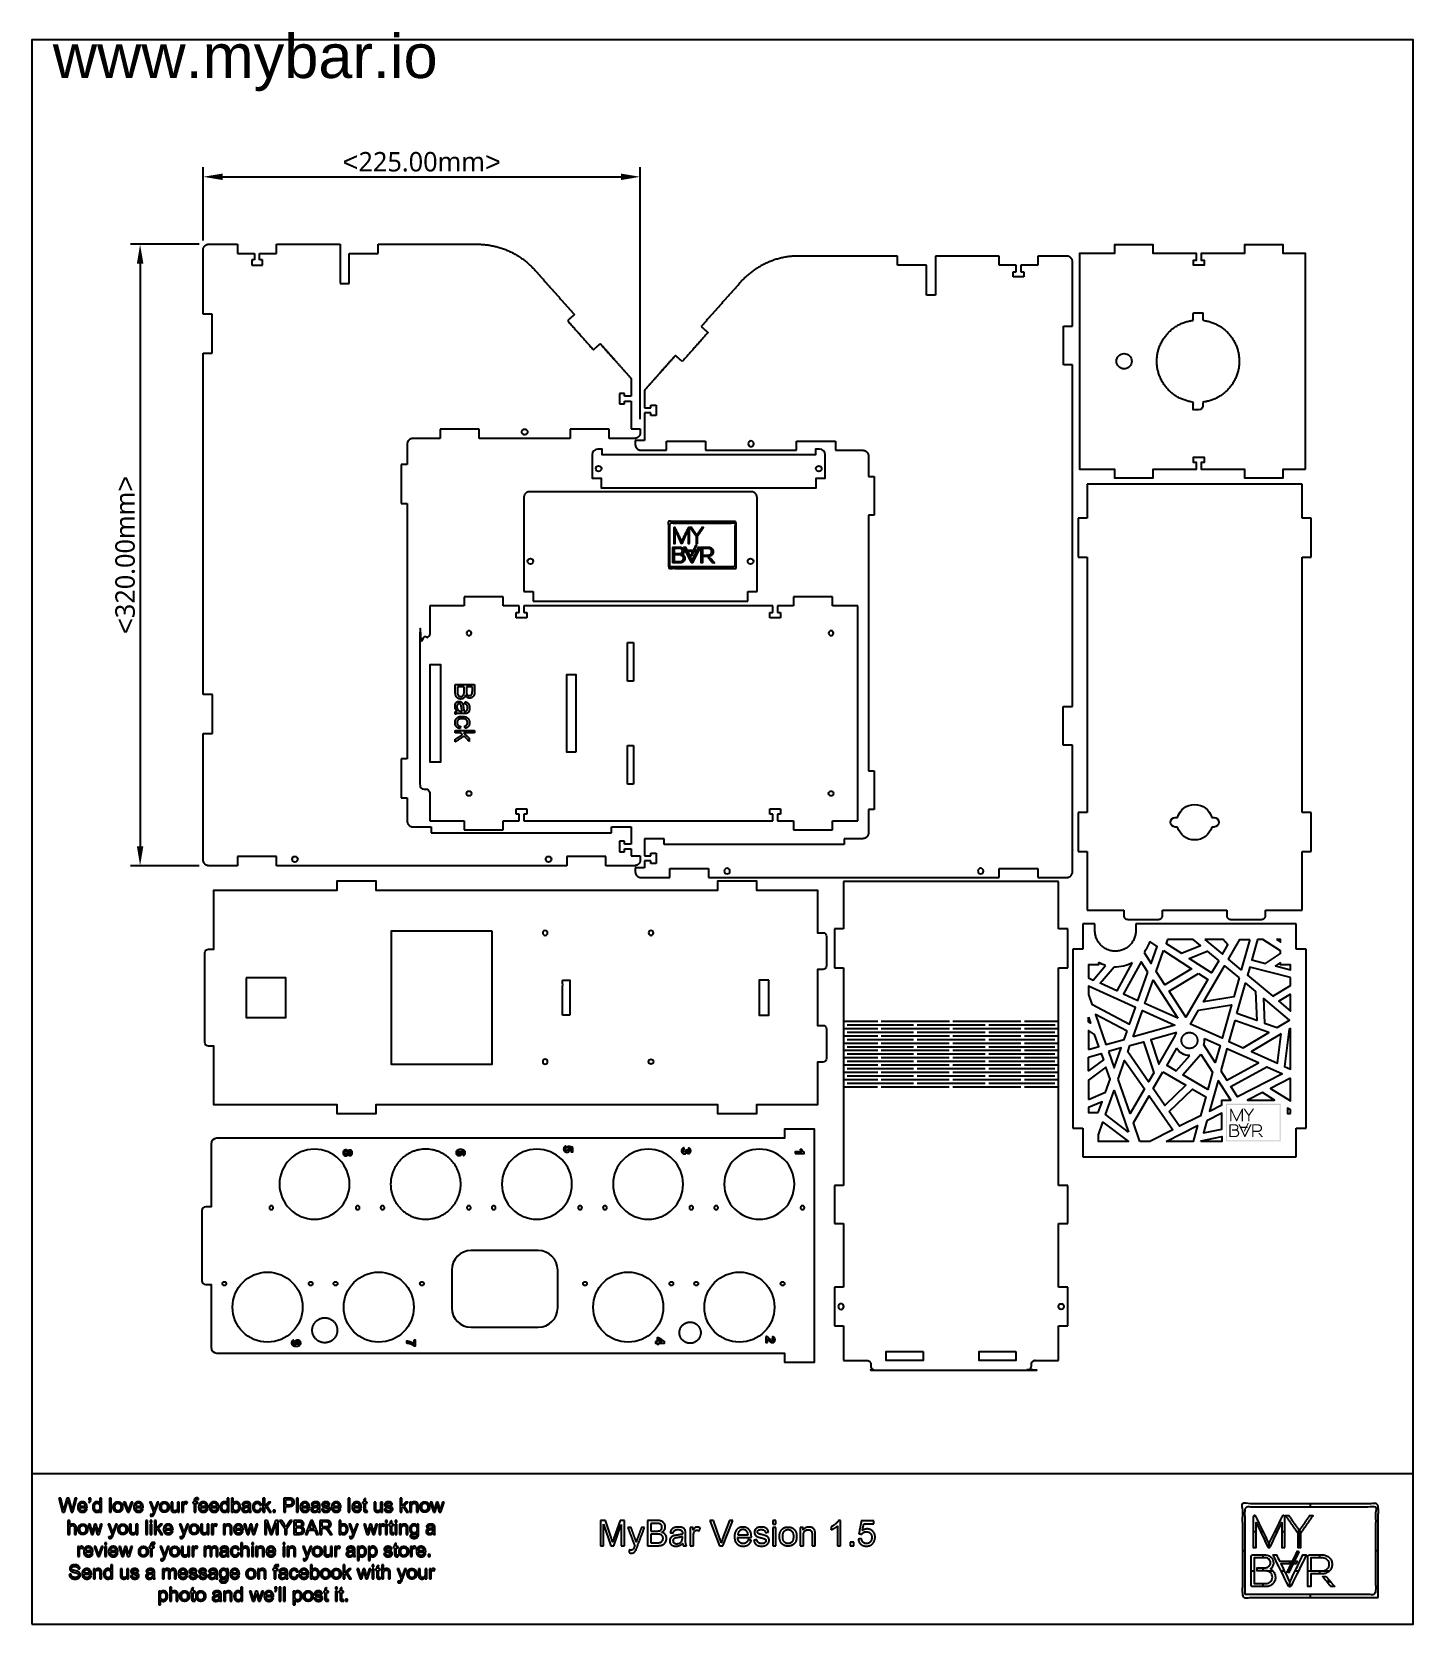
# Model space of a CAD drawing. Header units: millimetres. Extents: x -635 to 76, y -1320 to -500.
import ezdxf

# ---------------------------------------------------------------- set-up
doc = ezdxf.new("R2010")
doc.units = ezdxf.units.MM
doc.layers.add('Default', color=18, linetype='Continuous', true_color=0x000000)
doc.layers.add('Layer 01', color=12, linetype='Continuous', true_color=0xc80000)
doc.styles.add('Arial Regular', font='arial.ttf')
doc.dimstyles.new('Default', dxfattribs={"dimscale": 10, "dimtxt": 1, "dimasz": 1, "dimexe": 0.5, "dimexo": 0.5, "dimgap": 0.25, "dimtad": 1, "dimtoh": 1, "dimzin": 1, "dimdsep": 46, "dimtxsty": 'Arial Regular', "dimcen": 0.5, "dimazin": 1, "dimtfac": 1, "dimtdec": 4, "dimtix": 1, "dimtofl": 0, "dimtmove": 1, "dimatfit": 3, "dimfxl": 1, "dimtolj": 1, "dimtzin": 1, "dimarcsym": 0})

msp = doc.modelspace()

# ---------------------------------------------------------------- texts
at = {"layer": 'Layer 01', "color": 18, "true_color": 0x000000, "insert": (-624.124, -530.932), "char_height": 22.58003, "width": 437.11985, "attachment_point": 7, "style": 'Arial Regular'}
msp.add_mtext('www.mybar.io', dxfattribs=at)

# ---------------------------------------------------------------- blocks, each defined once
blk = doc.blocks.new('*D1')
at = {"layer": 'Defpoints', "color": 0}
for p in [(-321.78, -574.98), (-546.78, -612.69), (-321.78, -704.69)]:
    blk.add_point(p, dxfattribs=at)
at = {"layer": 'Layer 01', "color": 0, "lineweight": -2}
for p, q in [((-546.78, -607.69), (-546.78, -569.98)), ((-321.78, -699.69), (-321.78, -569.98)), ((-536.78, -574.98), (-331.78, -574.98))]:
    blk.add_line(p, q, dxfattribs=at)
at = {"layer": 'Layer 01', "color": 0}
for points in [[(-536.78, -573.32), (-536.78, -576.65), (-546.78, -574.98)], [(-331.78, -576.65), (-331.78, -573.32), (-321.78, -574.98)]]:
    blk.add_solid(points, dxfattribs=at)
at = {"layer": 'Layer 01', "color": 0, "insert": (-434.28, -567.31), "char_height": 10, "attachment_point": 5, "style": 'Arial Regular'}
blk.add_mtext('\\A1;<{\\fSegoe UI;225.00mm}>', dxfattribs=at)
blk = doc.blocks.new('*D2')
at = {"layer": 'Defpoints', "color": 0}
for p in [(-543.78, -609.69), (-579.2, -929.69), (-543.78, -929.69)]:
    blk.add_point(p, dxfattribs=at)
at = {"layer": 'Layer 01', "color": 0, "lineweight": -2}
for p, q in [((-548.78, -609.69), (-584.2, -609.69)), ((-579.2, -619.69), (-579.2, -919.69)), ((-548.78, -929.69), (-584.2, -929.69))]:
    blk.add_line(p, q, dxfattribs=at)
at = {"layer": 'Layer 01', "color": 0}
for points in [[(-577.53, -619.69), (-580.87, -619.69), (-579.2, -609.69)], [(-580.87, -919.69), (-577.53, -919.69), (-579.2, -929.69)]]:
    blk.add_solid(points, dxfattribs=at)
at = {"layer": 'Layer 01', "color": 0, "insert": (-586.87, -769.69), "char_height": 10, "attachment_point": 5, "rotation": 90, "style": 'Arial Regular'}
blk.add_mtext('\\A1;<{\\fSegoe UI;320.00mm}>', dxfattribs=at)

# ---------------------------------------------------------------- dimensions: what is measured, and where the dimension line sits
at = {"layer": 'Layer 01'}
dim = msp.add_linear_dim(base=(-321.776, -574.984), p1=(-546.776, -612.692), p2=(-321.776, -704.692), text='<{\\fSegoe UI;225.00mm}>', dimstyle='Default', override={"dimscale": 10, "dimtxt": 1, "dimasz": 1, "dimexe": 0.5, "dimexo": 0.5, "dimgap": 0.25, "dimtad": 1, "dimtih": 0, "dimtoh": 0, "dimdec": 2, "dimzin": 1, "dimtxsty": 'Arial Regular', "dimsah": 0, "dimcen": 0.5, "dimadec": 2, "dimazin": 1, "dimtix": 0, "dimtmove": 0, "dimtzin": 1}, dxfattribs=at)
dim.commit()
dim.dimension.update_dxf_attribs({"geometry": '*D1', "text_midpoint": (-434.276, -567.312)})
dim = msp.add_linear_dim(base=(-579.201, -929.692), p1=(-543.776, -609.692), p2=(-543.776, -929.692), angle=90, text='<{\\fSegoe UI;320.00mm}>', dimstyle='Default', override={"dimscale": 10, "dimtxt": 1, "dimasz": 1, "dimexe": 0.5, "dimexo": 0.5, "dimgap": 0.25, "dimtad": 1, "dimtih": 0, "dimtoh": 0, "dimdec": 2, "dimzin": 1, "dimtxsty": 'Arial Regular', "dimsah": 0, "dimcen": 0.5, "dimadec": 2, "dimazin": 1, "dimtix": 0, "dimtmove": 0, "dimtzin": 1}, dxfattribs=at)
dim.commit()
dim.dimension.update_dxf_attribs({"geometry": '*D2', "text_midpoint": (-586.874, -769.692)})

# ---------------------------------------------------------------- hatches: boundary and pattern name
at = {"layer": 'Default', "true_color": 0xffffff, "extrusion": (0, 0, -1)}
h = msp.add_hatch(color=7, dxfattribs=at)
h.paths.add_polyline_path([(-7.74, -1071.676), (20.404, -1071.676), (20.404, -1052.246), (-7.74, -1052.246)], flags=0)
h.paths.add_polyline_path([(19.85, -1071.036), (-7.185, -1071.036), (-7.185, -1052.886), (19.85, -1052.886)], flags=0)
for points in [[(11.617, -1061.327), (12.231, -1061.327), (12.231, -1056.101), (14.633, -1061.173), (14.639, -1061.182), (14.644, -1061.19), (14.65, -1061.199), (14.657, -1061.207), (14.663, -1061.214), (14.67, -1061.222), (14.676, -1061.229), (14.683, -1061.236), (14.691, -1061.243), (14.698, -1061.249), (14.706, -1061.255), (14.713, -1061.261), (14.722, -1061.267), (14.73, -1061.273), (14.738, -1061.278), (14.747, -1061.283), (14.756, -1061.288), (14.765, -1061.292), (14.774, -1061.296), (14.783, -1061.3), (14.792, -1061.304), (14.801, -1061.307), (14.81, -1061.31), (14.819, -1061.312), (14.829, -1061.315), (14.838, -1061.317), (14.847, -1061.318), (14.857, -1061.32), (14.867, -1061.321), (14.876, -1061.322), (14.886, -1061.322), (14.896, -1061.322), (14.906, -1061.322), (14.917, -1061.322), (14.927, -1061.321), (14.937, -1061.32), (14.946, -1061.319), (14.956, -1061.317), (14.965, -1061.315), (14.975, -1061.313), (14.984, -1061.311), (14.993, -1061.308), (15.002, -1061.305), (15.011, -1061.301), (15.02, -1061.298), (15.028, -1061.294), (15.037, -1061.29), (15.045, -1061.285), (15.053, -1061.28), (15.061, -1061.275), (15.069, -1061.27), (15.077, -1061.264), (15.084, -1061.258), (15.092, -1061.252), (15.099, -1061.245), (15.106, -1061.239), (15.113, -1061.231), (15.12, -1061.224), (15.127, -1061.216), (15.134, -1061.208), (15.14, -1061.2), (15.147, -1061.191), (15.153, -1061.183), (15.159, -1061.173), (17.552, -1056.101), (17.552, -1061.327), (18.166, -1061.327), (18.166, -1055.006), (18.166, -1054.992), (18.165, -1054.978), (18.164, -1054.964), (18.164, -1054.958), (18.163, -1054.951), (18.162, -1054.945), (18.161, -1054.938), (18.16, -1054.932), (18.158, -1054.926), (18.157, -1054.92), (18.156, -1054.914), (18.154, -1054.908), (18.152, -1054.902), (18.151, -1054.896), (18.149, -1054.891), (18.147, -1054.885), (18.145, -1054.879), (18.143, -1054.874), (18.14, -1054.869), (18.138, -1054.863), (18.135, -1054.858), (18.133, -1054.853), (18.13, -1054.848), (18.127, -1054.843), (18.124, -1054.838), (18.121, -1054.833), (18.118, -1054.829), (18.115, -1054.824), (18.111, -1054.819), (18.108, -1054.815), (18.104, -1054.811), (18.101, -1054.806), (18.097, -1054.802), (18.093, -1054.798), (18.089, -1054.794), (18.085, -1054.79), (18.081, -1054.786), (18.076, -1054.782), (18.072, -1054.778), (18.067, -1054.775), (18.063, -1054.771), (18.058, -1054.768), (18.053, -1054.764), (18.048, -1054.761), (18.043, -1054.758), (18.038, -1054.754), (18.032, -1054.751), (18.027, -1054.748), (18.021, -1054.745), (18.016, -1054.742), (18.01, -1054.74), (18.004, -1054.737), (17.998, -1054.734), (17.992, -1054.732), (17.986, -1054.729), (17.973, -1054.725), (17.96, -1054.72), (17.947, -1054.716), (17.941, -1054.714), (17.935, -1054.712), (17.929, -1054.711), (17.923, -1054.709), (17.917, -1054.707), (17.911, -1054.706), (17.905, -1054.705), (17.898, -1054.704), (17.892, -1054.703), (17.886, -1054.702), (17.88, -1054.701), (17.874, -1054.701), (17.868, -1054.7), (17.862, -1054.7), (17.856, -1054.7), (17.849, -1054.7), (17.843, -1054.7), (17.837, -1054.7), (17.831, -1054.701), (17.825, -1054.702), (17.818, -1054.702), (17.812, -1054.703), (17.806, -1054.704), (17.8, -1054.706), (17.794, -1054.707), (17.787, -1054.709), (17.781, -1054.71), (17.775, -1054.712), (17.769, -1054.714), (17.762, -1054.716), (17.756, -1054.718), (17.75, -1054.721), (17.737, -1054.726), (17.731, -1054.729), (17.725, -1054.731), (17.719, -1054.734), (17.714, -1054.737), (17.708, -1054.74), (17.702, -1054.743), (17.697, -1054.747), (17.691, -1054.75), (17.686, -1054.754), (17.681, -1054.757), (17.676, -1054.761), (17.671, -1054.764), (17.666, -1054.768), (17.661, -1054.772), (17.656, -1054.776), (17.652, -1054.78), (17.647, -1054.785), (17.643, -1054.789), (17.638, -1054.793), (17.634, -1054.798), (17.63, -1054.802), (17.626, -1054.807), (17.622, -1054.812), (17.618, -1054.817), (17.614, -1054.822), (17.61, -1054.827), (17.607, -1054.832), (17.603, -1054.837), (17.6, -1054.842), (17.596, -1054.848), (14.896, -1060.428), (12.187, -1054.848), (12.183, -1054.842), (12.18, -1054.837), (12.177, -1054.832), (12.173, -1054.827), (12.169, -1054.822), (12.166, -1054.817), (12.162, -1054.812), (12.158, -1054.807), (12.154, -1054.802), (12.15, -1054.798), (12.146, -1054.793), (12.141, -1054.789), (12.137, -1054.785), (12.132, -1054.78), (12.128, -1054.776), (12.123, -1054.772), (12.119, -1054.768), (12.114, -1054.764), (12.109, -1054.761), (12.104, -1054.757), (12.099, -1054.754), (12.094, -1054.75), (12.089, -1054.747), (12.083, -1054.743), (12.078, -1054.74), (12.072, -1054.737), (12.067, -1054.734), (12.061, -1054.731), (12.056, -1054.729), (12.05, -1054.726), (12.044, -1054.723), (12.038, -1054.721), (12.032, -1054.718), (12.026, -1054.716), (12.02, -1054.714), (12.014, -1054.712), (12.008, -1054.71), (12.002, -1054.709), (11.996, -1054.707), (11.99, -1054.706), (11.984, -1054.704), (11.978, -1054.703), (11.972, -1054.702), (11.965, -1054.702), (11.959, -1054.701), (11.953, -1054.7), (11.947, -1054.7), (11.941, -1054.7), (11.935, -1054.7), (11.929, -1054.7), (11.923, -1054.7), (11.917, -1054.701), (11.911, -1054.701), (11.905, -1054.702), (11.899, -1054.703), (11.893, -1054.704), (11.887, -1054.705), (11.881, -1054.706), (11.875, -1054.707), (11.869, -1054.709), (11.863, -1054.711), (11.857, -1054.712), (11.851, -1054.714), (11.845, -1054.716), (11.839, -1054.718), (11.833, -1054.72), (11.827, -1054.722), (11.821, -1054.724), (11.816, -1054.726), (11.81, -1054.728), (11.804, -1054.73), (11.799, -1054.733), (11.793, -1054.735), (11.788, -1054.738), (11.782, -1054.741), (11.777, -1054.744), (11.772, -1054.746), (11.766, -1054.75), (11.761, -1054.753), (11.756, -1054.756), (11.751, -1054.759), (11.746, -1054.763), (11.741, -1054.766), (11.736, -1054.77), (11.732, -1054.774), (11.727, -1054.777), (11.722, -1054.781), (11.718, -1054.785), (11.713, -1054.79), (11.709, -1054.794), (11.704, -1054.798), (11.7, -1054.803), (11.695, -1054.807), (11.691, -1054.812), (11.687, -1054.817), (11.683, -1054.821), (11.679, -1054.826), (11.675, -1054.831), (11.671, -1054.837), (11.667, -1054.842), (11.664, -1054.847), (11.66, -1054.852), (11.657, -1054.857), (11.654, -1054.863), (11.651, -1054.868), (11.648, -1054.873), (11.645, -1054.879), (11.643, -1054.884), (11.64, -1054.89), (11.638, -1054.896), (11.636, -1054.901), (11.633, -1054.907), (11.631, -1054.913), (11.63, -1054.919), (11.628, -1054.924), (11.626, -1054.93), (11.625, -1054.936), (11.623, -1054.942), (11.622, -1054.949), (11.621, -1054.955), (11.62, -1054.961), (11.619, -1054.967), (11.619, -1054.973), (11.618, -1054.98), (11.618, -1054.986), (11.617, -1054.993), (11.617, -1054.999), (11.617, -1055.006)], [(8.315, -1058.395), (8.315, -1061.297), (8.92, -1061.297), (8.92, -1058.368), (11.463, -1054.73), (10.718, -1054.73), (8.614, -1057.764), (6.518, -1054.73), (5.773, -1054.73)], [(8.618, -1062.187), (9.408, -1063.814), (10.664, -1066.403), (11.176, -1066.374), (9.867, -1063.683), (9.124, -1062.158)]]:
    msp.add_hatch(color=7, dxfattribs=at).paths.add_polyline_path(points, flags=0)
at = {"layer": 'Default', "true_color": 0xffffff}
h = msp.add_hatch(color=7, dxfattribs=at)
h.paths.add_polyline_path([(-13.84, -1066.457), (-13.876, -1066.401), (-13.913, -1066.347), (-13.951, -1066.294), (-13.991, -1066.243), (-14.033, -1066.194), (-14.075, -1066.146), (-14.119, -1066.099), (-14.164, -1066.054), (-14.211, -1066.011), (-14.259, -1065.969), (-14.309, -1065.929), (-14.36, -1065.89), (-14.412, -1065.853), (-14.465, -1065.818), (-14.52, -1065.783), (-14.576, -1065.751), (-14.542, -1065.722), (-14.508, -1065.692), (-14.476, -1065.662), (-14.444, -1065.631), (-14.413, -1065.598), (-14.383, -1065.566), (-14.354, -1065.532), (-14.327, -1065.498), (-14.3, -1065.462), (-14.274, -1065.426), (-14.249, -1065.39), (-14.225, -1065.352), (-14.202, -1065.314), (-14.179, -1065.275), (-14.158, -1065.235), (-14.138, -1065.194), (-14.119, -1065.153), (-14.101, -1065.111), (-14.084, -1065.069), (-14.069, -1065.026), (-14.055, -1064.983), (-14.042, -1064.939), (-14.03, -1064.895), (-14.02, -1064.851), (-14.01, -1064.806), (-14.002, -1064.761), (-13.996, -1064.715), (-13.99, -1064.669), (-13.986, -1064.622), (-13.983, -1064.575), (-13.981, -1064.527), (-13.98, -1064.479), (-13.981, -1064.437), (-13.982, -1064.395), (-13.985, -1064.353), (-13.988, -1064.312), (-13.993, -1064.271), (-13.998, -1064.23), (-14.005, -1064.19), (-14.012, -1064.15), (-14.021, -1064.11), (-14.03, -1064.071), (-14.04, -1064.032), (-14.052, -1063.994), (-14.064, -1063.956), (-14.078, -1063.918), (-14.092, -1063.881), (-14.107, -1063.844), (-14.124, -1063.807), (-14.141, -1063.772), (-14.158, -1063.736), (-14.177, -1063.701), (-14.196, -1063.667), (-14.216, -1063.634), (-14.237, -1063.6), (-14.259, -1063.568), (-14.281, -1063.536), (-14.304, -1063.504), (-14.328, -1063.473), (-14.352, -1063.443), (-14.378, -1063.413), (-14.404, -1063.384), (-14.43, -1063.355), (-14.458, -1063.327), (-14.486, -1063.299), (-14.515, -1063.272), (-14.544, -1063.246), (-14.574, -1063.221), (-14.605, -1063.196), (-14.636, -1063.173), (-14.667, -1063.15), (-14.699, -1063.127), (-14.732, -1063.106), (-14.765, -1063.085), (-14.799, -1063.065), (-14.833, -1063.046), (-14.868, -1063.027), (-14.903, -1063.009), (-14.939, -1062.992), (-14.975, -1062.976), (-15.012, -1062.961), (-15.05, -1062.946), (-15.087, -1062.933), (-15.125, -1062.92), (-15.164, -1062.909), (-15.202, -1062.899), (-15.242, -1062.889), (-15.281, -1062.881), (-15.321, -1062.873), (-15.361, -1062.867), (-15.402, -1062.861), (-15.443, -1062.857), (-15.484, -1062.853), (-15.526, -1062.851), (-15.568, -1062.849), (-15.611, -1062.849), (-18.294, -1062.849), (-18.301, -1062.849), (-18.309, -1062.849), (-18.317, -1062.85), (-18.324, -1062.85), (-18.331, -1062.851), (-18.339, -1062.852), (-18.346, -1062.853), (-18.353, -1062.854), (-18.36, -1062.856), (-18.367, -1062.857), (-18.375, -1062.859), (-18.381, -1062.861), (-18.388, -1062.863), (-18.395, -1062.866), (-18.402, -1062.868), (-18.409, -1062.871), (-18.415, -1062.874), (-18.422, -1062.877), (-18.429, -1062.88), (-18.435, -1062.883), (-18.442, -1062.887), (-18.448, -1062.89), (-18.454, -1062.894), (-18.461, -1062.898), (-18.467, -1062.902), (-18.473, -1062.907), (-18.479, -1062.911), (-18.485, -1062.916), (-18.491, -1062.921), (-18.497, -1062.926), (-18.503, -1062.931), (-18.509, -1062.937), (-18.514, -1062.942), (-18.52, -1062.948), (-18.525, -1062.953), (-18.53, -1062.959), (-18.535, -1062.965), (-18.54, -1062.971), (-18.544, -1062.977), (-18.549, -1062.983), (-18.553, -1062.989), (-18.557, -1062.995), (-18.561, -1063.001), (-18.565, -1063.007), (-18.568, -1063.014), (-18.571, -1063.02), (-18.575, -1063.026), (-18.578, -1063.033), (-18.58, -1063.04), (-18.583, -1063.046), (-18.585, -1063.053), (-18.588, -1063.06), (-18.59, -1063.067), (-18.592, -1063.074), (-18.593, -1063.081), (-18.595, -1063.088), (-18.596, -1063.095), (-18.597, -1063.102), (-18.598, -1063.109), (-18.599, -1063.117), (-18.6, -1063.124), (-18.6, -1063.132), (-18.6, -1063.139), (-18.601, -1063.147), (-18.601, -1069.109), (-18.6, -1069.116), (-18.6, -1069.124), (-18.6, -1069.131), (-18.599, -1069.139), (-18.598, -1069.146), (-18.597, -1069.154), (-18.596, -1069.161), (-18.595, -1069.168), (-18.593, -1069.175), (-18.592, -1069.182), (-18.59, -1069.189), (-18.588, -1069.196), (-18.585, -1069.203), (-18.583, -1069.21), (-18.58, -1069.217), (-18.578, -1069.224), (-18.575, -1069.23), (-18.571, -1069.237), (-18.568, -1069.244), (-18.565, -1069.25), (-18.561, -1069.257), (-18.557, -1069.263), (-18.553, -1069.269), (-18.549, -1069.275), (-18.544, -1069.282), (-18.54, -1069.288), (-18.535, -1069.294), (-18.53, -1069.3), (-18.525, -1069.306), (-18.52, -1069.312), (-18.514, -1069.318), (-18.509, -1069.323), (-18.503, -1069.329), (-18.497, -1069.335), (-18.491, -1069.34), (-18.485, -1069.345), (-18.479, -1069.35), (-18.473, -1069.355), (-18.467, -1069.359), (-18.461, -1069.364), (-18.454, -1069.368), (-18.448, -1069.372), (-18.442, -1069.376), (-18.435, -1069.38), (-18.429, -1069.383), (-18.422, -1069.386), (-18.415, -1069.39), (-18.409, -1069.392), (-18.402, -1069.395), (-18.395, -1069.398), (-18.388, -1069.4), (-18.381, -1069.403), (-18.375, -1069.405), (-18.367, -1069.407), (-18.36, -1069.408), (-18.353, -1069.41), (-18.346, -1069.411), (-18.339, -1069.412), (-18.331, -1069.413), (-18.324, -1069.414), (-18.317, -1069.415), (-18.309, -1069.415), (-18.301, -1069.415), (-18.294, -1069.416), (-15.471, -1069.416), (-15.422, -1069.414), (-15.373, -1069.411), (-15.324, -1069.407), (-15.276, -1069.402), (-15.229, -1069.395), (-15.182, -1069.388), (-15.135, -1069.379), (-15.088, -1069.369), (-15.042, -1069.358), (-14.996, -1069.346), (-14.951, -1069.333), (-14.906, -1069.318), (-14.861, -1069.303), (-14.817, -1069.286), (-14.773, -1069.268), (-14.73, -1069.249), (-14.687, -1069.229), (-14.645, -1069.208), (-14.603, -1069.186), (-14.562, -1069.163), (-14.522, -1069.14), (-14.482, -1069.116), (-14.443, -1069.091), (-14.404, -1069.065), (-14.367, -1069.038), (-14.33, -1069.011), (-14.293, -1068.982), (-14.257, -1068.953), (-14.222, -1068.923), (-14.188, -1068.892), (-14.154, -1068.861), (-14.121, -1068.828), (-14.088, -1068.795), (-14.057, -1068.761), (-14.026, -1068.726), (-13.996, -1068.691), (-13.967, -1068.655), (-13.939, -1068.618), (-13.912, -1068.58), (-13.886, -1068.542), (-13.861, -1068.503), (-13.836, -1068.463), (-13.813, -1068.423), (-13.79, -1068.382), (-13.768, -1068.34), (-13.748, -1068.297), (-13.728, -1068.254), (-13.708, -1068.21), (-13.69, -1068.165), (-13.674, -1068.121), (-13.658, -1068.075), (-13.643, -1068.03), (-13.63, -1067.984), (-13.618, -1067.938), (-13.607, -1067.892), (-13.597, -1067.845), (-13.588, -1067.798), (-13.58, -1067.751), (-13.574, -1067.703), (-13.569, -1067.655), (-13.565, -1067.607), (-13.562, -1067.558), (-13.56, -1067.51), (-13.559, -1067.46), (-13.561, -1067.392), (-13.564, -1067.324), (-13.569, -1067.257), (-13.577, -1067.191), (-13.587, -1067.125), (-13.593, -1067.093), (-13.599, -1067.06), (-13.606, -1067.028), (-13.613, -1066.996), (-13.621, -1066.965), (-13.63, -1066.933), (-13.639, -1066.902), (-13.648, -1066.871), (-13.658, -1066.84), (-13.669, -1066.809), (-13.68, -1066.779), (-13.692, -1066.749), (-13.704, -1066.718), (-13.717, -1066.689), (-13.731, -1066.659), (-13.745, -1066.629), (-13.759, -1066.6), (-13.774, -1066.571), (-13.79, -1066.542), (-13.806, -1066.513)], flags=0)
h.paths.add_polyline_path([(-14.278, -1067.986), (-14.292, -1068.017), (-14.306, -1068.047), (-14.321, -1068.076), (-14.336, -1068.105), (-14.352, -1068.134), (-14.368, -1068.161), (-14.386, -1068.189), (-14.403, -1068.216), (-14.422, -1068.242), (-14.441, -1068.268), (-14.46, -1068.293), (-14.481, -1068.318), (-14.501, -1068.342), (-14.523, -1068.366), (-14.545, -1068.389), (-14.568, -1068.412), (-14.591, -1068.434), (-14.615, -1068.455), (-14.639, -1068.476), (-14.664, -1068.497), (-14.689, -1068.517), (-14.714, -1068.536), (-14.741, -1068.555), (-14.767, -1068.573), (-14.794, -1068.59), (-14.822, -1068.607), (-14.85, -1068.623), (-14.878, -1068.639), (-14.907, -1068.654), (-14.937, -1068.669), (-14.967, -1068.683), (-14.997, -1068.696), (-15.028, -1068.709), (-15.059, -1068.721), (-15.09, -1068.732), (-15.122, -1068.743), (-15.153, -1068.752), (-15.185, -1068.761), (-15.217, -1068.768), (-15.249, -1068.775), (-15.282, -1068.782), (-15.314, -1068.787), (-15.347, -1068.792), (-15.38, -1068.795), (-15.414, -1068.798), (-15.447, -1068.8), (-15.481, -1068.801), (-15.514, -1068.802), (-17.987, -1068.802), (-17.987, -1063.454), (-15.611, -1063.454), (-15.585, -1063.454), (-15.559, -1063.455), (-15.533, -1063.457), (-15.507, -1063.459), (-15.482, -1063.462), (-15.456, -1063.465), (-15.431, -1063.47), (-15.406, -1063.475), (-15.381, -1063.48), (-15.357, -1063.486), (-15.332, -1063.493), (-15.308, -1063.501), (-15.284, -1063.509), (-15.26, -1063.518), (-15.236, -1063.527), (-15.212, -1063.537), (-15.189, -1063.548), (-15.166, -1063.559), (-15.143, -1063.57), (-15.121, -1063.582), (-15.099, -1063.594), (-15.078, -1063.607), (-15.057, -1063.62), (-15.037, -1063.634), (-15.017, -1063.648), (-14.997, -1063.662), (-14.978, -1063.677), (-14.959, -1063.692), (-14.941, -1063.707), (-14.922, -1063.723), (-14.905, -1063.74), (-14.888, -1063.756), (-14.871, -1063.774), (-14.855, -1063.791), (-14.839, -1063.809), (-14.823, -1063.828), (-14.808, -1063.846), (-14.793, -1063.866), (-14.779, -1063.885), (-14.765, -1063.905), (-14.751, -1063.926), (-14.738, -1063.947), (-14.726, -1063.968), (-14.713, -1063.99), (-14.702, -1064.012), (-14.69, -1064.034), (-14.679, -1064.057), (-14.669, -1064.081), (-14.658, -1064.104), (-14.649, -1064.128), (-14.64, -1064.152), (-14.632, -1064.176), (-14.625, -1064.201), (-14.618, -1064.225), (-14.612, -1064.25), (-14.606, -1064.275), (-14.601, -1064.3), (-14.597, -1064.325), (-14.593, -1064.35), (-14.59, -1064.376), (-14.588, -1064.401), (-14.586, -1064.427), (-14.585, -1064.453), (-14.585, -1064.479), (-14.585, -1064.506), (-14.586, -1064.532), (-14.588, -1064.558), (-14.59, -1064.583), (-14.593, -1064.609), (-14.597, -1064.634), (-14.601, -1064.659), (-14.606, -1064.684), (-14.612, -1064.709), (-14.618, -1064.734), (-14.625, -1064.759), (-14.632, -1064.783), (-14.64, -1064.807), (-14.649, -1064.831), (-14.658, -1064.855), (-14.669, -1064.878), (-14.679, -1064.902), (-14.69, -1064.925), (-14.702, -1064.948), (-14.713, -1064.97), (-14.726, -1064.992), (-14.738, -1065.013), (-14.751, -1065.034), (-14.765, -1065.055), (-14.779, -1065.075), (-14.793, -1065.095), (-14.808, -1065.115), (-14.823, -1065.134), (-14.839, -1065.153), (-14.855, -1065.171), (-14.871, -1065.189), (-14.888, -1065.207), (-14.905, -1065.224), (-14.922, -1065.241), (-14.941, -1065.258), (-14.959, -1065.274), (-14.978, -1065.289), (-14.997, -1065.304), (-15.017, -1065.318), (-15.037, -1065.332), (-15.057, -1065.346), (-15.078, -1065.359), (-15.099, -1065.371), (-15.121, -1065.383), (-15.143, -1065.395), (-15.166, -1065.406), (-15.189, -1065.416), (-15.212, -1065.426), (-15.236, -1065.436), (-15.26, -1065.445), (-15.284, -1065.453), (-15.308, -1065.461), (-15.332, -1065.468), (-15.357, -1065.474), (-15.381, -1065.48), (-15.406, -1065.486), (-15.431, -1065.49), (-15.456, -1065.494), (-15.482, -1065.498), (-15.507, -1065.5), (-15.533, -1065.502), (-15.559, -1065.504), (-15.585, -1065.505), (-15.611, -1065.505), (-17.316, -1065.505), (-17.316, -1066.119), (-15.514, -1066.119), (-15.481, -1066.119), (-15.447, -1066.121), (-15.414, -1066.123), (-15.38, -1066.126), (-15.347, -1066.129), (-15.314, -1066.134), (-15.282, -1066.139), (-15.249, -1066.145), (-15.217, -1066.152), (-15.185, -1066.16), (-15.153, -1066.169), (-15.122, -1066.178), (-15.09, -1066.188), (-15.059, -1066.199), (-15.028, -1066.211), (-14.997, -1066.224), (-14.967, -1066.238), (-14.937, -1066.252), (-14.907, -1066.266), (-14.878, -1066.282), (-14.85, -1066.298), (-14.822, -1066.314), (-14.794, -1066.331), (-14.767, -1066.349), (-14.741, -1066.368), (-14.714, -1066.387), (-14.689, -1066.406), (-14.664, -1066.426), (-14.639, -1066.447), (-14.615, -1066.469), (-14.591, -1066.491), (-14.568, -1066.514), (-14.545, -1066.537), (-14.523, -1066.561), (-14.501, -1066.585), (-14.481, -1066.609), (-14.46, -1066.635), (-14.441, -1066.66), (-14.422, -1066.686), (-14.403, -1066.713), (-14.386, -1066.74), (-14.368, -1066.768), (-14.352, -1066.796), (-14.336, -1066.824), (-14.321, -1066.853), (-14.306, -1066.883), (-14.292, -1066.913), (-14.278, -1066.943), (-14.266, -1066.974), (-14.254, -1067.005), (-14.243, -1067.036), (-14.232, -1067.068), (-14.223, -1067.099), (-14.214, -1067.131), (-14.206, -1067.163), (-14.199, -1067.195), (-14.193, -1067.228), (-14.188, -1067.26), (-14.183, -1067.293), (-14.18, -1067.326), (-14.177, -1067.359), (-14.175, -1067.393), (-14.173, -1067.427), (-14.173, -1067.46), (-14.173, -1067.495), (-14.175, -1067.53), (-14.177, -1067.564), (-14.18, -1067.599), (-14.183, -1067.632), (-14.188, -1067.666), (-14.193, -1067.699), (-14.199, -1067.732), (-14.206, -1067.765), (-14.214, -1067.798), (-14.223, -1067.83), (-14.232, -1067.862), (-14.243, -1067.893), (-14.254, -1067.925), (-14.266, -1067.956)], flags=0)
for points in [[(-10.859, -1069.27), (-10.854, -1069.281), (-10.848, -1069.291), (-10.842, -1069.301), (-10.836, -1069.311), (-10.83, -1069.32), (-10.823, -1069.329), (-10.817, -1069.338), (-10.81, -1069.346), (-10.803, -1069.354), (-10.799, -1069.358), (-10.795, -1069.362), (-10.792, -1069.365), (-10.788, -1069.369), (-10.784, -1069.373), (-10.78, -1069.376), (-10.777, -1069.379), (-10.773, -1069.383), (-10.769, -1069.386), (-10.765, -1069.389), (-10.761, -1069.392), (-10.756, -1069.395), (-10.752, -1069.398), (-10.748, -1069.401), (-10.744, -1069.403), (-10.74, -1069.406), (-10.735, -1069.408), (-10.731, -1069.411), (-10.726, -1069.413), (-10.722, -1069.415), (-10.717, -1069.418), (-10.713, -1069.42), (-10.708, -1069.422), (-10.704, -1069.424), (-10.699, -1069.425), (-10.694, -1069.427), (-10.689, -1069.429), (-10.684, -1069.43), (-10.679, -1069.432), (-10.674, -1069.433), (-10.669, -1069.435), (-10.664, -1069.436), (-10.659, -1069.437), (-10.654, -1069.438), (-10.644, -1069.44), (-10.633, -1069.441), (-10.622, -1069.443), (-10.611, -1069.443), (-10.6, -1069.444), (-10.589, -1069.444), (-10.578, -1069.444), (-10.566, -1069.443), (-10.555, -1069.443), (-10.545, -1069.441), (-10.534, -1069.44), (-10.524, -1069.438), (-10.518, -1069.437), (-10.513, -1069.436), (-10.508, -1069.435), (-10.503, -1069.433), (-10.498, -1069.432), (-10.493, -1069.43), (-10.489, -1069.429), (-10.484, -1069.427), (-10.479, -1069.425), (-10.474, -1069.424), (-10.47, -1069.422), (-10.465, -1069.42), (-10.46, -1069.418), (-10.456, -1069.415), (-10.451, -1069.413), (-10.447, -1069.411), (-10.443, -1069.408), (-10.438, -1069.406), (-10.434, -1069.403), (-10.43, -1069.401), (-10.425, -1069.398), (-10.421, -1069.395), (-10.417, -1069.392), (-10.413, -1069.389), (-10.409, -1069.386), (-10.405, -1069.383), (-10.401, -1069.379), (-10.397, -1069.376), (-10.394, -1069.373), (-10.39, -1069.369), (-10.386, -1069.365), (-10.382, -1069.362), (-10.379, -1069.358), (-10.375, -1069.354), (-10.368, -1069.346), (-10.361, -1069.338), (-10.355, -1069.329), (-10.348, -1069.32), (-10.342, -1069.311), (-10.336, -1069.301), (-10.33, -1069.291), (-10.324, -1069.281), (-10.318, -1069.27), (-7.16, -1062.849), (-7.85, -1062.849), (-8.696, -1064.611), (-10.589, -1068.45), (-12.415, -1064.721), (-9.325, -1064.721), (-9.032, -1064.11), (-12.712, -1064.11), (-13.363, -1062.849), (-14.035, -1062.849)], [(-3.038, -1067.328), (-3.769, -1067.328), (-2.097, -1069.407), (-1.308, -1069.407)]]:
    msp.add_hatch(color=7, dxfattribs=at).paths.add_polyline_path(points, flags=0)
h = msp.add_hatch(color=7, dxfattribs=at)
h.paths.add_polyline_path([(-2.816, -1066.509), (-2.779, -1066.487), (-2.742, -1066.465), (-2.706, -1066.442), (-2.671, -1066.418), (-2.637, -1066.394), (-2.603, -1066.368), (-2.569, -1066.343), (-2.536, -1066.316), (-2.504, -1066.289), (-2.472, -1066.261), (-2.441, -1066.232), (-2.41, -1066.203), (-2.38, -1066.173), (-2.351, -1066.143), (-2.322, -1066.111), (-2.294, -1066.079), (-2.266, -1066.047), (-2.24, -1066.014), (-2.213, -1065.98), (-2.188, -1065.946), (-2.164, -1065.911), (-2.14, -1065.876), (-2.117, -1065.841), (-2.095, -1065.804), (-2.073, -1065.768), (-2.052, -1065.731), (-2.032, -1065.693), (-2.013, -1065.655), (-1.994, -1065.616), (-1.977, -1065.576), (-1.96, -1065.537), (-1.943, -1065.496), (-1.928, -1065.456), (-1.914, -1065.415), (-1.9, -1065.373), (-1.888, -1065.331), (-1.876, -1065.289), (-1.866, -1065.247), (-1.856, -1065.204), (-1.848, -1065.161), (-1.841, -1065.118), (-1.834, -1065.074), (-1.829, -1065.03), (-1.824, -1064.985), (-1.821, -1064.94), (-1.818, -1064.895), (-1.817, -1064.85), (-1.816, -1064.804), (-1.817, -1064.755), (-1.818, -1064.706), (-1.821, -1064.657), (-1.825, -1064.609), (-1.831, -1064.561), (-1.837, -1064.513), (-1.845, -1064.466), (-1.853, -1064.419), (-1.863, -1064.372), (-1.874, -1064.326), (-1.887, -1064.28), (-1.9, -1064.234), (-1.915, -1064.189), (-1.93, -1064.143), (-1.947, -1064.099), (-1.965, -1064.054), (-1.984, -1064.01), (-2.004, -1063.967), (-2.025, -1063.924), (-2.047, -1063.882), (-2.07, -1063.841), (-2.093, -1063.801), (-2.117, -1063.761), (-2.143, -1063.722), (-2.169, -1063.684), (-2.196, -1063.646), (-2.224, -1063.609), (-2.253, -1063.573), (-2.283, -1063.538), (-2.313, -1063.503), (-2.345, -1063.469), (-2.377, -1063.436), (-2.41, -1063.404), (-2.444, -1063.372), (-2.479, -1063.341), (-2.514, -1063.311), (-2.55, -1063.282), (-2.586, -1063.254), (-2.623, -1063.226), (-2.661, -1063.199), (-2.699, -1063.174), (-2.739, -1063.148), (-2.778, -1063.124), (-2.819, -1063.101), (-2.86, -1063.078), (-2.901, -1063.056), (-2.944, -1063.035), (-2.986, -1063.015), (-3.03, -1062.996), (-3.074, -1062.978), (-3.118, -1062.961), (-3.163, -1062.946), (-3.208, -1062.931), (-3.253, -1062.918), (-3.299, -1062.906), (-3.345, -1062.895), (-3.391, -1062.885), (-3.438, -1062.876), (-3.486, -1062.869), (-3.533, -1062.862), (-3.581, -1062.857), (-3.63, -1062.853), (-3.678, -1062.85), (-3.727, -1062.849), (-6.55, -1062.849), (-6.558, -1062.849), (-6.566, -1062.849), (-6.573, -1062.85), (-6.581, -1062.85), (-6.588, -1062.851), (-6.595, -1062.852), (-6.603, -1062.853), (-6.61, -1062.855), (-6.617, -1062.856), (-6.624, -1062.858), (-6.631, -1062.86), (-6.638, -1062.862), (-6.645, -1062.864), (-6.652, -1062.866), (-6.659, -1062.869), (-6.666, -1062.872), (-6.672, -1062.875), (-6.679, -1062.878), (-6.685, -1062.881), (-6.692, -1062.885), (-6.698, -1062.888), (-6.705, -1062.892), (-6.711, -1062.896), (-6.717, -1062.901), (-6.723, -1062.905), (-6.73, -1062.91), (-6.736, -1062.914), (-6.742, -1062.919), (-6.748, -1062.924), (-6.754, -1062.93), (-6.759, -1062.935), (-6.765, -1062.941), (-6.771, -1062.947), (-6.776, -1062.952), (-6.782, -1062.958), (-6.787, -1062.964), (-6.792, -1062.97), (-6.797, -1062.976), (-6.801, -1062.983), (-6.806, -1062.989), (-6.81, -1062.995), (-6.814, -1063.001), (-6.818, -1063.008), (-6.821, -1063.014), (-6.825, -1063.021), (-6.828, -1063.027), (-6.831, -1063.034), (-6.834, -1063.041), (-6.837, -1063.047), (-6.84, -1063.054), (-6.842, -1063.061), (-6.844, -1063.068), (-6.846, -1063.075), (-6.848, -1063.082), (-6.85, -1063.089), (-6.852, -1063.096), (-6.853, -1063.103), (-6.854, -1063.111), (-6.855, -1063.118), (-6.856, -1063.125), (-6.857, -1063.133), (-6.857, -1063.14), (-6.857, -1063.148), (-6.857, -1063.155), (-6.857, -1069.407), (-6.244, -1069.407), (-6.244, -1066.759), (-4.227, -1066.759), (-4.226, -1066.76), (-3.511, -1066.76), (-3.467, -1066.752), (-3.422, -1066.744), (-3.377, -1066.733), (-3.332, -1066.722), (-3.286, -1066.709), (-3.241, -1066.695), (-3.195, -1066.68), (-3.15, -1066.664), (-3.106, -1066.647), (-3.061, -1066.629), (-3.018, -1066.611), (-2.975, -1066.591), (-2.934, -1066.571), (-2.893, -1066.551), (-2.854, -1066.53)], flags=0)
h.paths.add_polyline_path([(-6.244, -1066.145), (-6.244, -1063.462), (-3.771, -1063.462), (-3.737, -1063.463), (-3.704, -1063.464), (-3.67, -1063.466), (-3.637, -1063.469), (-3.604, -1063.473), (-3.571, -1063.477), (-3.539, -1063.483), (-3.506, -1063.489), (-3.474, -1063.496), (-3.442, -1063.504), (-3.41, -1063.512), (-3.378, -1063.522), (-3.347, -1063.532), (-3.316, -1063.543), (-3.285, -1063.555), (-3.254, -1063.568), (-3.224, -1063.581), (-3.194, -1063.595), (-3.164, -1063.61), (-3.135, -1063.625), (-3.107, -1063.641), (-3.079, -1063.657), (-3.051, -1063.674), (-3.024, -1063.692), (-2.997, -1063.71), (-2.971, -1063.728), (-2.945, -1063.748), (-2.92, -1063.767), (-2.896, -1063.788), (-2.871, -1063.809), (-2.848, -1063.83), (-2.824, -1063.852), (-2.802, -1063.875), (-2.78, -1063.898), (-2.758, -1063.922), (-2.737, -1063.947), (-2.717, -1063.971), (-2.697, -1063.997), (-2.678, -1064.022), (-2.66, -1064.049), (-2.642, -1064.076), (-2.625, -1064.103), (-2.609, -1064.131), (-2.593, -1064.159), (-2.577, -1064.188), (-2.563, -1064.217), (-2.549, -1064.247), (-2.535, -1064.278), (-2.522, -1064.309), (-2.51, -1064.34), (-2.499, -1064.371), (-2.489, -1064.403), (-2.48, -1064.435), (-2.471, -1064.467), (-2.463, -1064.499), (-2.456, -1064.532), (-2.45, -1064.565), (-2.445, -1064.598), (-2.44, -1064.632), (-2.436, -1064.666), (-2.434, -1064.7), (-2.431, -1064.734), (-2.43, -1064.769), (-2.43, -1064.804), (-2.43, -1064.839), (-2.431, -1064.873), (-2.434, -1064.908), (-2.436, -1064.942), (-2.44, -1064.975), (-2.445, -1065.009), (-2.45, -1065.042), (-2.456, -1065.074), (-2.463, -1065.107), (-2.471, -1065.139), (-2.48, -1065.171), (-2.489, -1065.202), (-2.499, -1065.234), (-2.51, -1065.265), (-2.522, -1065.295), (-2.535, -1065.325), (-2.549, -1065.355), (-2.563, -1065.385), (-2.577, -1065.414), (-2.593, -1065.442), (-2.609, -1065.471), (-2.625, -1065.498), (-2.642, -1065.525), (-2.66, -1065.552), (-2.678, -1065.579), (-2.697, -1065.605), (-2.717, -1065.63), (-2.737, -1065.655), (-2.758, -1065.68), (-2.78, -1065.704), (-2.802, -1065.727), (-2.824, -1065.751), (-2.848, -1065.773), (-2.871, -1065.795), (-2.896, -1065.817), (-2.92, -1065.838), (-2.945, -1065.858), (-2.971, -1065.878), (-2.997, -1065.897), (-3.024, -1065.915), (-3.051, -1065.933), (-3.079, -1065.95), (-3.107, -1065.966), (-3.135, -1065.982), (-3.164, -1065.998), (-3.194, -1066.012), (-3.224, -1066.026), (-3.254, -1066.04), (-3.285, -1066.053), (-3.316, -1066.065), (-3.347, -1066.076), (-3.378, -1066.086), (-3.41, -1066.095), (-3.442, -1066.104), (-3.474, -1066.112), (-3.506, -1066.119), (-3.539, -1066.125), (-3.571, -1066.13), (-3.604, -1066.135), (-3.637, -1066.139), (-3.67, -1066.142), (-3.704, -1066.144), (-3.737, -1066.145), (-3.771, -1066.145)], flags=0)

# ---------------------------------------------------------------- linework, layer by layer
at = {"layer": 'Default', "color": 7, "true_color": 0xffffff}
for p, q in [((-289.867, -752.489), (-289.867, -753.283)), ((-304.544, -759.638), (-303.783, -759.638)), ((-302.666, -759.638), (-301.939, -759.638)), ((-299.032, -759.638), (-298.303, -759.638)), ((-297.182, -759.638), (-296.421, -759.638)), ((-293.384, -759.643), (-291.998, -759.643)), ((-292.701, -759.325), (-292.701, -763.715)), ((-307.32, -764.538), (-306.632, -764.538)), ((-305.083, -769.712), (-304.322, -769.712)), ((-301.957, -766.39), (-301.957, -765.64)), ((-301.957, -769.696), (-301.957, -768.935)), ((-301.021, -769.712), (-299.485, -769.712)), ((-300.483, -762.626), (-300.483, -763.746)), ((-297.397, -769.73), (-296.545, -769.73)), ((-295.557, -770.03), (-293.015, -764.801)), ((-295.157, -767.961), (-295.157, -767.204)), ((-294.55, -767.288), (-294.024, -767.544)), ((-293.733, -769.73), (-292.905, -769.73)), ((-290.518, -769.707), (-289.757, -769.707)), ((-287.391, -766.401), (-287.391, -765.64)), ((-287.391, -770.489), (-287.391, -769.728)), ((-286.42, -769.707), (-284.911, -769.707)), ((-273.101, -764.538), (-272.413, -764.538)), ((-301.957, -773.784), (-301.957, -773.023)), ((-295.157, -773.82), (-295.157, -772.564)), ((-289.867, -775.794), (-289.867, -776.588)), ((-285.65, -772.484), (-284.708, -772.484)), ((-285.161, -773.092), (-285.161, -771.94)), ((23.04, -1258.21), (23.04, -1259.802)), ((-6.379, -1272.54), (-4.853, -1272.54)), ((-2.614, -1272.54), (-1.158, -1272.54)), ((1.762, -1278.53), (1.762, -1280.775)), ((4.669, -1272.54), (6.129, -1272.54)), ((8.376, -1272.54), (9.902, -1272.54)), ((15.989, -1272.549), (18.768, -1272.549)), ((17.358, -1271.912), (17.358, -1280.711)), ((-11.943, -1282.362), (-10.565, -1282.362)), ((-1.193, -1286.074), (-1.193, -1284.57)), ((11.635, -1293.37), (16.73, -1282.889)), ((28.001, -1286.095), (28.001, -1284.57)), ((56.645, -1282.362), (58.023, -1282.362)), ((-7.459, -1292.732), (-5.934, -1292.732)), ((-1.193, -1292.7), (-1.193, -1291.174)), ((0.682, -1292.732), (3.76, -1292.732)), ((7.946, -1292.768), (9.654, -1292.768)), ((12.436, -1289.223), (12.436, -1287.704)), ((13.654, -1287.874), (14.706, -1288.386)), ((15.29, -1292.768), (16.949, -1292.768)), ((21.735, -1292.721), (23.261, -1292.721)), ((28.001, -1294.29), (28.001, -1292.765)), ((29.948, -1292.721), (32.973, -1292.721)), ((-1.193, -1300.895), (-1.193, -1299.369)), ((12.436, -1300.966), (12.436, -1298.449)), ((31.491, -1298.289), (33.381, -1298.289)), ((32.472, -1299.508), (32.472, -1297.197)), ((23.04, -1304.922), (23.04, -1306.514))]:
    msp.add_line(p, q, dxfattribs=at)
at = {"layer": 'Default'}
for p, q in [((-328.347, -814.752), (-325.347, -814.752)), ((-328.347, -834.752), (-328.347, -814.752)), ((-325.347, -814.752), (-325.347, -834.752)), ((-325.347, -834.752), (-328.347, -834.752)), ((-328.347, -887.753), (-328.347, -867.753)), ((-328.347, -867.753), (-325.347, -867.753)), ((-325.347, -867.753), (-325.347, -887.753)), ((-325.347, -887.753), (-328.347, -887.753)), ((-225.928, -966.177), (-225.928, -981.138)), ((-225.928, -1013.89), (-225.928, -1028.851)), ((-547.403, -1107.345), (-547.403, -1143.345))]:
    msp.add_line(p, q, dxfattribs=at)
for points in [[(20.488, -725.435), (20.488, -614.435), (9.136, -614.435), (9.136, -609.935), (-10.864, -609.935), (-10.864, -614.435), (-33.093, -614.435), (-33.093, -617.817), (-31.643, -617.817), (-31.643, -620.506), (-37.043, -620.506), (-37.043, -617.817), (-35.593, -617.817), (-35.593, -614.435), (-57.822, -614.435), (-57.822, -609.935), (-77.822, -609.935), (-77.822, -614.435), (-95.812, -614.435), (-95.812, -725.435), (-77.822, -725.435), (-77.822, -729.935), (-57.822, -729.935), (-57.822, -725.435), (-35.593, -725.435), (-35.593, -722.054), (-37.043, -722.054), (-37.043, -719.364), (-31.643, -719.365), (-31.643, -722.054), (-33.093, -722.054), (-33.093, -725.435), (-10.864, -725.435), (-10.864, -729.935), (9.136, -729.935), (9.136, -725.435)], [(-430.164, -851.253), (-430.164, -876.253), (-424.464, -876.253), (-424.464, -826.253), (-430.164, -826.253)], [(-354.959, -871.253), (-359.659, -871.253), (-359.659, -831.253), (-354.959, -831.253)], [(-397.952, -963.392), (-449.937, -963.392), (-449.937, -1031.836), (-397.952, -1031.836)], [(-52.503, -973.412), (-38.029, -982.844), (-51.78, -991.026), (-56.276, -984.083)], [(-50.475, -967.676), (-51.18, -969.672), (-43.325, -974.791), (-33.526, -970.816), (-37.287, -967.676)], [(-24.12, -978.67), (-27.754, -984.938), (-39.327, -977.396), (-30.119, -973.661)], [(-31.272, -967.676), (-22.158, -975.285), (-19.341, -970.425), (-21.769, -967.676)], [(-8.108, -967.676), (-12.5, -983.35), (-19.155, -977.792), (-13.291, -967.676)], [(-4.104, -967.676), (-7.056, -978.213), (0.037, -980.028), (7.74, -974.978), (7.74, -973.589), (-1.378, -967.676)], [(5.708, -967.676), (7.74, -968.994), (7.74, -967.676)], [(-60.543, -984.586), (-64.041, -979.184), (-73.032, -995.69), (-65.649, -999.025)], [(-13.64, -987.42), (-16.399, -997.266), (-31.923, -999.817), (-21.117, -981.177)], [(12.84, -987.284), (-8.097, -981.927), (-9.255, -986.059), (3.734, -996.904), (12.84, -991.337)], [(7.74, -979.588), (5.095, -981.322), (12.84, -983.304), (12.84, -980.737), (7.74, -980.737)], [(-524.668, -987.364), (-524.668, -1007.864), (-504.168, -1007.864), (-504.168, -987.364)], [(-255.562, -988.622), (-260.562, -988.622), (-260.562, -1006.679), (-255.562, -1006.679)], [(-91.16, -995.957), (-89.422, -1000.933), (-69.965, -1011.231), (-66.939, -1002.673), (-91.16, -991.73)], [(-45.215, -1008.257), (-62.123, -1000.618), (-57.898, -988.671)], [(-34.431, -985.189), (-29.69, -988.278), (-40.965, -1007.728), (-49.683, -994.265)], [(-14.766, -1005.73), (-10.395, -990.13), (-5.141, -994.517), (-4.467, -1009.323)], [(-1.129, -997.867), (-0.545, -1010.691), (6.023, -1012.982), (12.382, -1009.147)], [(12.84, -995.856), (6.858, -999.513), (12.84, -1004.507)], [(-91.16, -1007.645), (-90.077, -1010.746), (-91.16, -1010.065)], [(-71.264, -1014.905), (-87.552, -1006.285), (-82.154, -1021.732), (-72.749, -1019.105)], [(-68.212, -1017.838), (-63.413, -1004.266), (-46.684, -1011.824)], [(-34.426, -1004.135), (-17.546, -1001.361), (-22.37, -1018.578), (-38.559, -1011.264)], [(-91.16, -1024.248), (-85.875, -1022.771), (-88.037, -1016.582), (-91.16, -1014.619)], [(-15.809, -1009.45), (-18.816, -1020.184), (-11.441, -1023.516), (1.734, -1015.569)], [(7.956, -1016.319), (-7.173, -1025.444), (6.063, -1031.424)], [(12.84, -1013.374), (12.16, -1013.784), (9.74, -1033.085), (12.84, -1034.486)], [(-80.88, -1025.379), (-77.941, -1033.789), (-74.32, -1023.547)], [(-69.782, -1022.279), (-62.787, -1020.325), (-57.581, -1036.391), (-60.242, -1040.98), (-70.955, -1025.595)], [(-23.069, -1035.364), (-19.983, -1040.131), (-3.675, -1031.255), (-19.868, -1023.939)], [(-91.16, -1028.251), (-84.601, -1026.419), (-83.444, -1029.729), (-91.16, -1035.375)], [(-75.909, -1039.605), (-72.537, -1030.07), (-62.376, -1044.662), (-69.717, -1057.326)], [(-33.275, -1026.696), (-27.251, -1035.999), (-29.744, -1044.896), (-42.611, -1037.317)], [(-91.16, -1050.014), (-82.37, -1046.312), (-79.995, -1039.598), (-82.128, -1033.494), (-91.16, -1040.103)], [(-52.783, -1035.801), (-40.988, -1042.748), (-51.807, -1053.092), (-57.81, -1044.473)], [(-24.457, -1040.315), (-28.862, -1056.036), (-22.523, -1052.815), (-22.523, -1050.386), (-17.935, -1050.386)], [(8.802, -1036.893), (-14.432, -1048.702), (-17.881, -1043.376), (0.732, -1033.246)], [(12.84, -1039.165), (2.569, -1044.386), (12.84, -1050.793)], [(-70.451, -1066.913), (-82.365, -1057.864), (-77.963, -1045.415)], [(-64.703, -1071.676), (-68.041, -1062.122), (-59.944, -1048.154), (-47.765, -1065.644), (-59.631, -1071.676)], [(-49.578, -1056.294), (-37.536, -1044.781), (-30.82, -1048.737), (-33.53, -1058.409), (-44.295, -1063.881)], [(-1.57, -1046.49), (-9.235, -1050.386), (4.675, -1050.386)], [(-86.082, -1056.811), (-84.13, -1051.292), (-91.16, -1054.253), (-91.16, -1056.811)], [(-30.275, -1061.079), (-31.983, -1067.176), (-22.523, -1065.274), (-22.523, -1057.14)], [(12.84, -1057.309), (12.84, -1055.48), (11.341, -1054.544), (11.341, -1057.309)], [(-86.06, -1068.315), (-83.715, -1061.681), (-70.555, -1071.676), (-86.06, -1071.676)], [(-51.122, -1071.676), (-34.943, -1063.453), (-37.247, -1071.676)], [(-33.244, -1071.676), (-33.15, -1071.343), (-22.523, -1069.206), (-22.523, -1071.676)], [(-176.213, -1179.745), (-176.213, -1184.445), (-195.175, -1184.445), (-195.175, -1179.745)], [(-128.5, -1179.745), (-128.5, -1184.445), (-147.462, -1184.445), (-147.462, -1179.745)]]:
    msp.add_lwpolyline(points, close=True, dxfattribs=at)
for points in [[(-346.576, -718.134), (-346.576, -730.134), (-341.876, -730.134), (-341.876, -735.134), (-231.276, -735.134), (-231.276, -730.134), (-226.576, -730.134), (-226.576, -718.134)], [(-229.576, -715.134), (-231.676, -715.134), (-231.676, -718.134), (-341.476, -718.134), (-341.476, -715.134), (-343.576, -715.134)], [(-46.456, -904.85), (-45.28, -904.85)], [(-45.28, -909.766), (-46.456, -909.766)], [(-27.693, -904.85), (-26.516, -904.85)], [(-26.516, -909.766), (-27.693, -909.766)], [(-543.928, -972.614), (-541.228, -972.614), (-541.228, -942.214), (-477.813, -942.214), (-477.813, -937.514), (-457.813, -937.514), (-457.813, -942.214), (-281.952, -942.214), (-281.952, -937.514), (-261.952, -937.514), (-261.952, -942.214), (-230.628, -942.214), (-230.628, -964.177), (-227.928, -964.177)], [(-545.928, -1020.614), (-545.928, -974.614)], [(-62.55, -974.394), (-58.921, -979.998), (-55.826, -971.246), (-59.639, -968.761)], [(-227.928, -983.138), (-230.628, -983.138), (-230.628, -1011.89), (-227.928, -1011.89)], [(-86.06, -979.507), (-86.06, -980.737), (-91.16, -980.737), (-91.16, -987.5), (-88.756, -988.586), (-82.353, -981.01)], [(-68.64, -979.567), (-76.556, -994.098), (-85.103, -990.236), (-77.892, -981.705)], [(-217.119, -1013.495), (-199.607, -1013.495)], [(-217.117, -1009.741), (-199.605, -1009.741)], [(-215.277, -1015.373), (-181.175, -1015.371)], [(-215.274, -1011.618), (-181.173, -1011.617)], [(-197.764, -1013.495), (-162.741, -1013.494)], [(-197.762, -1009.74), (-162.738, -1009.739)], [(-179.332, -1015.371), (-144.308, -1015.37)], [(-179.329, -1011.617), (-144.306, -1011.616)], [(-160.897, -1013.494), (-125.874, -1013.493)], [(-160.895, -1009.739), (-125.872, -1009.738)], [(-142.465, -1015.37), (-108.363, -1015.369)], [(-142.463, -1011.616), (-108.361, -1011.615)], [(-124.031, -1013.493), (-106.519, -1013.492)], [(-124.028, -1009.738), (-106.517, -1009.738)], [(-45.714, -1015.556), (-59.071, -1019.287), (-54.981, -1031.906), (-46.544, -1017.351)], [(-227.928, -1030.851), (-230.628, -1030.851), (-230.628, -1052.814), (-261.952, -1052.814), (-261.952, -1057.514), (-281.952, -1057.514), (-281.952, -1052.814), (-457.813, -1052.814), (-457.813, -1057.514), (-477.813, -1057.514), (-477.813, -1052.814), (-541.228, -1052.814), (-541.228, -1022.614), (-543.928, -1022.614)], [(-217.126, -1024.758), (-199.614, -1024.758)], [(-217.124, -1021.004), (-199.612, -1021.004)], [(-217.121, -1017.25), (-199.61, -1017.249)], [(-215.281, -1022.881), (-181.18, -1022.88)], [(-215.279, -1019.127), (-181.177, -1019.126)], [(-197.771, -1024.758), (-162.748, -1024.757)], [(-197.769, -1021.003), (-162.745, -1021.002)], [(-197.766, -1017.249), (-162.743, -1017.248)], [(-179.336, -1022.88), (-144.313, -1022.879)], [(-179.334, -1019.126), (-144.311, -1019.125)], [(-160.904, -1024.757), (-125.881, -1024.756)], [(-160.902, -1021.002), (-125.879, -1021.001)], [(-160.9, -1017.248), (-125.876, -1017.247)], [(-142.47, -1022.879), (-108.368, -1022.878)], [(-142.467, -1019.125), (-108.366, -1019.124)], [(-124.038, -1024.756), (-106.526, -1024.755)], [(-124.035, -1021.001), (-106.524, -1021.001)], [(-124.033, -1017.247), (-106.521, -1017.246)], [(-45.77, -1023.704), (-50.849, -1032.466), (-45.994, -1035.325), (-39.041, -1027.415)], [(-31.482, -1018.692), (-23.422, -1022.334), (-25.864, -1031.048), (-31.759, -1021.944)], [(-217.131, -1032.267), (-199.619, -1032.267)], [(-217.128, -1028.513), (-199.617, -1028.512)], [(-215.286, -1030.39), (-181.184, -1030.389)], [(-215.284, -1026.636), (-181.182, -1026.634)], [(-197.776, -1032.266), (-162.752, -1032.265)], [(-197.773, -1028.512), (-162.75, -1028.511)], [(-179.341, -1030.389), (-144.318, -1030.388)], [(-179.339, -1026.634), (-144.315, -1026.633)], [(-160.909, -1032.265), (-125.886, -1032.264)], [(-160.907, -1028.511), (-125.883, -1028.51)], [(-142.474, -1030.388), (-108.373, -1030.387)], [(-142.472, -1026.633), (-108.37, -1026.632)], [(-124.042, -1032.264), (-106.531, -1032.264)], [(-124.04, -1028.51), (-106.528, -1028.509)], [(-217.135, -1039.776), (-199.624, -1039.775)], [(-217.133, -1036.021), (-199.621, -1036.021)], [(-215.291, -1037.899), (-181.189, -1037.897)], [(-215.288, -1034.144), (-181.187, -1034.143)], [(-197.78, -1039.775), (-162.757, -1039.774)], [(-197.778, -1036.021), (-162.755, -1036.02)], [(-179.346, -1037.897), (-144.322, -1037.896)], [(-179.343, -1034.143), (-144.32, -1034.142)], [(-160.914, -1039.774), (-125.89, -1039.773)], [(-160.911, -1036.02), (-125.888, -1036.019)], [(-142.479, -1037.896), (-108.377, -1037.895)], [(-142.477, -1034.142), (-108.375, -1034.141)], [(-124.047, -1039.773), (-106.535, -1039.772)], [(-124.045, -1036.019), (-106.533, -1036.018)], [(-217.138, -1043.53), (-199.626, -1043.53)], [(-215.293, -1041.653), (-181.191, -1041.652)], [(-197.783, -1043.529), (-162.759, -1043.528)], [(-179.348, -1041.652), (-144.325, -1041.651)], [(-160.916, -1043.528), (-125.893, -1043.527)], [(-142.481, -1041.651), (-108.38, -1041.65)], [(-124.049, -1043.527), (-106.538, -1043.527)], [(-539.703, -1180.645), (-247.552, -1180.645), (-247.552, -1185.345), (-232.103, -1185.345), (-232.103, -1065.345), (-247.552, -1065.345), (-247.552, -1070.045), (-539.703, -1070.045)], [(-542.703, -1073.045), (-542.703, -1105.345), (-545.403, -1105.345)], [(-374.305, -1127.876), (-408.832, -1127.876)], [(-418.832, -1137.876), (-418.832, -1157.336)], [(-364.305, -1157.336), (-364.305, -1137.876)], [(-545.403, -1145.345), (-542.703, -1145.345), (-542.703, -1177.645)], [(-408.832, -1167.336), (-374.305, -1167.336)]]:
    msp.add_lwpolyline(points, dxfattribs=at)
for centre, radius in [((-72.804, -669.935), 3.925), ((-343.226, -725.234), 1.45), ((-229.926, -725.234), 1.45), ((-378.355, -772.967), 1.45), ((-265.055, -772.967), 1.45), ((-409.917, -892.549), 1.25), ((-223.611, -892.549), 1.25), ((-499.519, -926.342), 1.45), ((-369.011, -926.342), 1.45), ((-316.278, -1030.611), 1.25), ((-513.621, -1157.002), 18.03), ((-456.389, -1157.002), 18.03), ((-328.004, -1157.002), 18.03), ((-270.772, -1157.002), 18.03), ((-105.188, -1156.669), 1.45)]:
    msp.add_circle(centre, radius, dxfattribs=at)
at = {"layer": 'Default', "extrusion": (0, 0, -1)}
for centre, radius in [((264.831, -712.43), 1.45), ((409.917, -809.956), 1.25), ((223.611, -809.956), 1.25), ((277.127, -932.43), 1.45), ((146.619, -932.43), 1.45), ((370.778, -964.311), 1.25), ((316.278, -964.311), 1.25), ((370.778, -1030.611), 1.25), ((489.463, -1093.687), 18.03), ((374.999, -1093.687), 18.03), ((317.767, -1093.687), 18.03), ((260.535, -1093.687), 18.03), ((218.488, -1156.669), 1.45)]:
    msp.add_circle(centre, radius, dxfattribs=at)
at = {"layer": 'Default'}
for centre, radius, start, end in [((-343.576, -718.134), 3, 90, 180), ((-229.576, -718.134), 3, 0, 90), ((-77.294, -963.207), 18.508, 268.147201, 297.87864), ((-539.703, -1073.045), 3, 90, 180), ((-545.403, -1107.345), 2, 90, 180), ((-408.832, -1137.876), 10, 90, 180), ((-374.305, -1137.876), 10, 0, 90), ((-545.403, -1143.345), 2, 180, 270), ((-408.832, -1157.336), 10, 180, 270), ((-374.305, -1157.336), 10, 270, 0), ((-539.703, -1177.645), 3, 180, 270)]:
    msp.add_arc(centre, radius, start, end, dxfattribs=at)
at = {"layer": 'Default', "extrusion": (0, 0, -1)}
for centre, radius, start, end in [((36.486, -907.308), 9.131, 15.61828, 164.38172), ((46.456, -907.308), 2.458, 270, 90), ((36.486, -907.308), 9.131, 195.61828, 344.38172), ((26.516, -907.308), 2.458, 90, 270), ((227.928, -966.177), 2, 90, 180), ((543.928, -974.614), 2, 0, 90), ((77.294, -963.207), 18.508, 197.463076, 217.189395), ((227.928, -981.138), 2, 180, 270), ((77.294, -963.207), 18.508, 285.863416, 298.272444), ((227.928, -1013.89), 2, 90, 180), ((543.928, -1020.614), 2, 270, 0), ((39.16, -1019.676), 7.741, 269.11653, 328.639358), ((227.928, -1028.851), 2, 180, 270)]:
    msp.add_arc(centre, radius, start, end, dxfattribs=at)
at = {"layer": 'Default'}
for points, weights, knots in [([(-546.776, -645.714), (-546.776, -629.203), (-546.776, -612.692), (-546.776, -609.692), (-543.776, -609.692), (-536.388, -609.692), (-529, -609.691)], [1, 1, 1, 0.707114019284, 1, 1, 1], [-4953.450318, -4953.450318, -4953.450318, -4920.4285175, -4920.4285175, -4915.7161899, -4915.7161899, -4900.9403952, -4900.9403952, -4900.9403952]), ([(-456.676, -609.691), (-431.268, -609.691), (-405.861, -609.692), (-387.884, -609.692), (-375.949, -623.134), (-365.822, -634.54), (-355.695, -645.946)], [1, 1, 1, 0.912123107696, 1, 1, 1], [-4810.2236504, -4810.2236504, -4810.2236504, -4759.4088442, -4759.4088442, -4725.6198537, -4725.6198537, -4695.1138512, -4695.1138512, -4695.1138512]), ([(-189.462, -615.779), (-214.87, -615.779), (-240.277, -615.78), (-258.253, -615.78), (-270.189, -629.222), (-280.316, -640.628), (-290.443, -652.034)], [1, 1, 1, 0.912123107696, 1, 1, 1], [-4810.2236504, -4810.2236504, -4810.2236504, -4759.4088442, -4759.4088442, -4725.6198537, -4725.6198537, -4695.1138512, -4695.1138512, -4695.1138512]), ([(-99.362, -651.802), (-99.362, -635.291), (-99.362, -618.78), (-99.362, -615.78), (-102.362, -615.78), (-109.75, -615.78), (-117.138, -615.78)], [1, 1, 1, 0.707114019284, 1, 1, 1], [-4953.450318, -4953.450318, -4953.450318, -4920.4285175, -4920.4285175, -4915.7161899, -4915.7161899, -4900.9403952, -4900.9403952, -4900.9403952]), ([(-37.172, -648.875), (-55.944, -651.039), (-55.944, -669.935), (-55.944, -688.831), (-37.172, -690.996), (-37.172, -692.896), (-37.172, -694.796), (-34.723, -694.796), (-32.274, -694.796), (-32.274, -692.894), (-32.274, -690.991), (-13.544, -688.794), (-13.544, -669.935), (-13.544, -651.076), (-32.274, -648.879), (-32.274, -646.977), (-32.274, -645.074), (-34.723, -645.074), (-37.172, -645.074), (-37.172, -646.974), (-37.172, -648.875)], [1, 0.746501322548, 1, 0.746501322548, 1, 1, 1, 1, 1, 1, 1, 0.74715639734, 1, 0.74715639734, 1, 1, 1, 1, 1, 1, 1], [124.8022726, 124.8022726, 124.8022726, 148.9299893, 148.9299893, 173.0577061, 173.0577061, 183.257891, 183.257891, 183.457891, 183.457891, 183.657891, 183.657891, 207.7506236, 207.7506236, 231.8433562, 231.8433562, 242.057206, 242.057206, 245.6308755, 245.6308755, 245.8308755, 245.8308755, 245.8308755]), ([(-379.856, -706.342), (-379.856, -704.892), (-381.306, -704.892), (-382.756, -704.892), (-382.756, -706.342), (-382.756, -707.792), (-381.306, -707.792), (-379.856, -707.792), (-379.856, -706.342)], [1, 0.707106781187, 1, 0.707106781187, 1, 0.707106781187, 1, 0.707106781187, 1], [0, 0, 0, 2.2776547, 2.2776547, 4.5553093, 4.5553093, 6.832964, 6.832964, 9.1106187, 9.1106187, 9.1106187]), ([(-321.776, -704.692), (-321.776, -705.692), (-321.776, -706.692), (-321.776, -709.692), (-324.776, -709.692), (-331.302, -709.692), (-337.827, -709.692)], [1, 1, 1, 0.707106781186, 1, 1, 1], [-5747.1402633, -5747.1402633, -5747.1402633, -5746.944126, -5746.944126, -5742.231737, -5742.231737, -5741.4186338, -5741.4186338, -5741.4186338]), ([(-424.785, -709.692), (-431.781, -709.692), (-438.776, -709.692), (-441.776, -709.692), (-441.776, -712.692), (-441.776, -717.921), (-441.776, -723.151)], [1, 1, 1, 0.707106781186, 1, 1, 1], [-5650.460606, -5650.460606, -5650.460606, -5649.6371771, -5649.6371771, -5644.9247881, -5644.9247881, -5644.1476855, -5644.1476855, -5644.1476855]), ([(-324.362, -710.78), (-324.362, -711.78), (-324.362, -712.78), (-324.362, -715.78), (-321.362, -715.78), (-314.836, -715.78), (-308.31, -715.78)], [1, 1, 1, 0.707106781186, 1, 1, 1], [-5747.1402633, -5747.1402633, -5747.1402633, -5746.944126, -5746.944126, -5742.231737, -5742.231737, -5741.4186338, -5741.4186338, -5741.4186338]), ([(-221.352, -715.78), (-214.357, -715.78), (-207.362, -715.78), (-204.362, -715.78), (-204.362, -718.78), (-204.362, -724.009), (-204.362, -729.239)], [1, 1, 1, 0.707106781186, 1, 1, 1], [-5650.460606, -5650.460606, -5650.460606, -5649.6371771, -5649.6371771, -5644.9247881, -5644.9247881, -5644.1476855, -5644.1476855, -5644.1476855]), ([(-430.164, -810.291), (-430.164, -812.291), (-432.164, -812.291), (-432.714, -812.291), (-433.264, -812.291), (-435.264, -812.291), (-435.264, -814.291), (-435.264, -851.253), (-435.264, -888.214), (-435.264, -890.214), (-433.264, -890.214), (-432.714, -890.214), (-432.164, -890.214), (-430.164, -890.214), (-430.164, -892.214), (-430.164, -899.383), (-430.164, -906.553)], [1, 0.707106781187, 1, 1, 1, 0.707106781185, 1, 1, 1, 0.707106781187, 1, 1, 1, 0.707106781187, 1, 1, 1], [1782.8653858, 1782.8653858, 1782.8653858, 1786.0069785, 1786.0069785, 1786.2226647, 1786.2226647, 1789.3642574, 1789.3642574, 1790.3129248, 1790.3129248, 1793.4545174, 1793.4545174, 1793.6702037, 1793.6702037, 1796.8117963, 1796.8117963, 1810.9047391, 1810.9047391, 1810.9047391]), ([(-529, -929.692), (-536.388, -929.692), (-543.776, -929.692), (-546.776, -929.692), (-546.776, -926.692), (-546.776, -894.133), (-546.776, -861.575)], [1, 1, 1, 0.707106781186, 1, 1, 1], [-5243.9718886, -5243.9718886, -5243.9718886, -5243.140658, -5243.140658, -5238.428269, -5238.428269, -5173.3118775, -5173.3118775, -5173.3118775]), ([(-117.138, -935.78), (-109.75, -935.78), (-102.362, -935.78), (-99.362, -935.78), (-99.362, -932.78), (-99.362, -900.222), (-99.362, -867.663)], [1, 1, 1, 0.707106781186, 1, 1, 1], [-5243.9718886, -5243.9718886, -5243.9718886, -5243.140658, -5243.140658, -5238.428269, -5238.428269, -5173.3118775, -5173.3118775, -5173.3118775]), ([(-441.776, -894.719), (-441.776, -900.705), (-441.776, -906.692), (-441.776, -909.692), (-438.776, -909.692), (-434.061, -909.692), (-429.346, -909.692)], [1, 1, 1, 0.707106781186, 1, 1, 1], [-5468.5795829, -5468.5795829, -5468.5795829, -5467.7799464, -5467.7799464, -5463.0675574, -5463.0675574, -5462.3089056, -5462.3089056, -5462.3089056]), ([(-204.362, -900.807), (-204.362, -906.793), (-204.362, -912.78), (-204.362, -915.78), (-207.362, -915.78), (-212.077, -915.78), (-216.792, -915.78)], [1, 1, 1, 0.707106781186, 1, 1, 1], [-5468.5795829, -5468.5795829, -5468.5795829, -5467.7799464, -5467.7799464, -5463.0675574, -5463.0675574, -5462.3089056, -5462.3089056, -5462.3089056]), ([(-321.776, -924.692), (-321.776, -925.692), (-321.776, -926.692), (-321.776, -929.692), (-324.776, -929.692), (-332.153, -929.692), (-339.53, -929.692)], [1, 1, 1, 0.707106781187, 1, 1, 1], [-5438.1704953, -5438.1704953, -5438.1704953, -5437.9854153, -5437.9854153, -5433.2730264, -5433.2730264, -5432.4420009, -5432.4420009, -5432.4420009]), ([(-324.362, -930.78), (-324.362, -931.78), (-324.362, -932.78), (-324.362, -935.78), (-321.362, -935.78), (-313.985, -935.78), (-306.608, -935.78)], [1, 1, 1, 0.707106781187, 1, 1, 1], [-5438.1704953, -5438.1704953, -5438.1704953, -5437.9854153, -5437.9854153, -5433.2730264, -5433.2730264, -5432.4420009, -5432.4420009, -5432.4420009]), ([(-72.987, -955.308), (-72.987, -957.308), (-70.987, -957.308), (-62.987, -957.308), (-54.987, -957.308), (-52.987, -957.308), (-52.987, -955.308), (-52.987, -953.958), (-52.987, -952.608)], [1, 0.707106781187, 1, 1, 1, 0.707106781186, 1, 1, 1], [7297.3244227, 7297.3244227, 7297.3244227, 7300.4660153, 7300.4660153, 7316.4660153, 7316.4660153, 7319.607608, 7319.607608, 7322.5373952, 7322.5373952, 7322.5373952]), ([(-19.986, -952.608), (-19.986, -953.958), (-19.986, -955.308), (-19.986, -957.308), (-17.986, -957.308), (-9.986, -957.308), (-1.986, -957.308), (0.014, -957.308), (0.014, -955.308), (0.014, -953.958), (0.014, -952.608)], [1, 1, 1, 0.707106781187, 1, 1, 1, 0.707106781186, 1, 1, 1], [7355.5379479, 7355.5379479, 7355.5379479, 7358.4677351, 7358.4677351, 7361.6093278, 7361.6093278, 7377.6093278, 7377.6093278, 7380.7509205, 7380.7509205, 7383.6807077, 7383.6807077, 7383.6807077]), ([(-66.786, -963.207), (-66.786, -973.715), (-77.294, -973.715), (-87.801, -973.715), (-87.801, -963.207), (-87.801, -961.441), (-87.801, -959.676)], [1, 0.707106781191, 1, 0.707106781191, 1, 1, 1], [551.7163008, 551.7163008, 551.7163008, 567.4242641, 567.4242641, 583.1322273, 583.1322273, 586.4930599, 586.4930599, 586.4930599]), ([(-35.05, -1019.676), (-35.05, -1015.565), (-39.16, -1015.565), (-43.271, -1015.565), (-43.271, -1019.676), (-43.271, -1023.786), (-39.16, -1023.786), (-35.05, -1023.786), (-35.05, -1019.676)], [1, 0.707106781187, 1, 0.707106781187, 1, 0.707106781187, 1, 0.707106781187, 1], [0, 0, 0, 8.6393798, 8.6393798, 17.2787596, 17.2787596, 25.9181394, 25.9181394, 34.5575192, 34.5575192, 34.5575192]), ([(-31.759, -1021.944), (-31.42, -1020.835), (-31.42, -1019.676), (-31.42, -1019.182), (-31.482, -1018.692)], [0.906457053969, 0.941573627622, 1, 0.974261466609, 0.953046575683], [62.6690508, 62.6690508, 62.6690508, 64.3924355, 64.3924355, 65.1516371, 65.1516371, 65.1516371]), ([(-432.231, -1111.717), (-450.261, -1111.717), (-450.261, -1093.687), (-450.261, -1075.657), (-432.231, -1075.657), (-414.201, -1075.657), (-414.201, -1093.687), (-414.201, -1111.717), (-432.231, -1111.717)], [1, 0.707106781187, 1, 0.707106781187, 1, 0.707106781187, 1, 0.707106781187, 1], [0, 0, 0, 28.3214578, 28.3214578, 56.6429155, 56.6429155, 84.9643733, 84.9643733, 113.2858311, 113.2858311, 113.2858311]), ([(-510.683, -1105.797), (-510.683, -1106.797), (-511.683, -1106.797), (-512.683, -1106.797), (-512.683, -1105.797), (-512.683, -1104.797), (-511.683, -1104.797), (-510.683, -1104.797), (-510.683, -1105.797)], [1, 0.707106781187, 1, 0.707106781187, 1, 0.707106781187, 1, 0.707106781187, 1], [-45.676761, -45.676761, -45.676761, -44.1059646, -44.1059646, -42.5351683, -42.5351683, -40.964372, -40.964372, -39.3935756, -39.3935756, -39.3935756]), ([(-466.243, -1105.797), (-466.243, -1106.797), (-467.243, -1106.797), (-468.243, -1106.797), (-468.243, -1105.797), (-468.243, -1104.797), (-467.243, -1104.797), (-466.243, -1104.797), (-466.243, -1105.797)], [1, 0.707106781187, 1, 0.707106781187, 1, 0.707106781187, 1, 0.707106781187, 1], [-45.676761, -45.676761, -45.676761, -44.1059646, -44.1059646, -42.5351683, -42.5351683, -40.964372, -40.964372, -39.3935756, -39.3935756, -39.3935756]), ([(-453.451, -1105.797), (-453.451, -1106.797), (-454.451, -1106.797), (-455.451, -1106.797), (-455.451, -1105.797), (-455.451, -1104.797), (-454.451, -1104.797), (-453.451, -1104.797), (-453.451, -1105.797)], [1, 0.707106781187, 1, 0.707106781187, 1, 0.707106781187, 1, 0.707106781187, 1], [-45.676761, -45.676761, -45.676761, -44.1059646, -44.1059646, -42.5351683, -42.5351683, -40.964372, -40.964372, -39.3935756, -39.3935756, -39.3935756]), ([(-409.011, -1105.797), (-409.011, -1106.797), (-410.011, -1106.797), (-411.011, -1106.797), (-411.011, -1105.797), (-411.011, -1104.797), (-410.011, -1104.797), (-409.011, -1104.797), (-409.011, -1105.797)], [1, 0.707106781187, 1, 0.707106781187, 1, 0.707106781187, 1, 0.707106781187, 1], [-45.676761, -45.676761, -45.676761, -44.1059646, -44.1059646, -42.5351683, -42.5351683, -40.964372, -40.964372, -39.3935756, -39.3935756, -39.3935756]), ([(-396.219, -1105.797), (-396.219, -1106.797), (-397.219, -1106.797), (-398.219, -1106.797), (-398.219, -1105.797), (-398.219, -1104.797), (-397.219, -1104.797), (-396.219, -1104.797), (-396.219, -1105.797)], [1, 0.707106781187, 1, 0.707106781187, 1, 0.707106781187, 1, 0.707106781187, 1], [-45.676761, -45.676761, -45.676761, -44.1059646, -44.1059646, -42.5351683, -42.5351683, -40.964372, -40.964372, -39.3935756, -39.3935756, -39.3935756]), ([(-351.779, -1105.797), (-351.779, -1106.797), (-352.779, -1106.797), (-353.779, -1106.797), (-353.779, -1105.797), (-353.779, -1104.797), (-352.779, -1104.797), (-351.779, -1104.797), (-351.779, -1105.797)], [1, 0.707106781187, 1, 0.707106781187, 1, 0.707106781187, 1, 0.707106781187, 1], [-45.676761, -45.676761, -45.676761, -44.1059646, -44.1059646, -42.5351683, -42.5351683, -40.964372, -40.964372, -39.3935756, -39.3935756, -39.3935756]), ([(-338.987, -1105.797), (-338.987, -1106.797), (-339.987, -1106.797), (-340.987, -1106.797), (-340.987, -1105.797), (-340.987, -1104.797), (-339.987, -1104.797), (-338.987, -1104.797), (-338.987, -1105.797)], [1, 0.707106781187, 1, 0.707106781187, 1, 0.707106781187, 1, 0.707106781187, 1], [-45.676761, -45.676761, -45.676761, -44.1059646, -44.1059646, -42.5351683, -42.5351683, -40.964372, -40.964372, -39.3935756, -39.3935756, -39.3935756]), ([(-294.547, -1105.797), (-294.547, -1106.797), (-295.547, -1106.797), (-296.547, -1106.797), (-296.547, -1105.797), (-296.547, -1104.797), (-295.547, -1104.797), (-294.547, -1104.797), (-294.547, -1105.797)], [1, 0.707106781187, 1, 0.707106781187, 1, 0.707106781187, 1, 0.707106781187, 1], [-45.676761, -45.676761, -45.676761, -44.1059646, -44.1059646, -42.5351683, -42.5351683, -40.964372, -40.964372, -39.3935756, -39.3935756, -39.3935756]), ([(-281.755, -1105.797), (-281.755, -1106.797), (-282.755, -1106.797), (-283.755, -1106.797), (-283.755, -1105.797), (-283.755, -1104.797), (-282.755, -1104.797), (-281.755, -1104.797), (-281.755, -1105.797)], [1, 0.707106781187, 1, 0.707106781187, 1, 0.707106781187, 1, 0.707106781187, 1], [-45.676761, -45.676761, -45.676761, -44.1059646, -44.1059646, -42.5351683, -42.5351683, -40.964372, -40.964372, -39.3935756, -39.3935756, -39.3935756]), ([(-237.315, -1105.797), (-237.315, -1106.797), (-238.315, -1106.797), (-239.315, -1106.797), (-239.315, -1105.797), (-239.315, -1104.797), (-238.315, -1104.797), (-237.315, -1104.797), (-237.315, -1105.797)], [1, 0.707106781187, 1, 0.707106781187, 1, 0.707106781187, 1, 0.707106781187, 1], [-45.676761, -45.676761, -45.676761, -44.1059646, -44.1059646, -42.5351683, -42.5351683, -40.964372, -40.964372, -39.3935756, -39.3935756, -39.3935756]), ([(-534.841, -1144.892), (-534.841, -1143.892), (-535.841, -1143.892), (-536.841, -1143.892), (-536.841, -1144.892), (-536.841, -1145.892), (-535.841, -1145.892), (-534.841, -1145.892), (-534.841, -1144.892)], [1, 0.707106781187, 1, 0.707106781187, 1, 0.707106781187, 1, 0.707106781187, 1], [-45.676761, -45.676761, -45.676761, -44.1059646, -44.1059646, -42.5351683, -42.5351683, -40.964372, -40.964372, -39.3935756, -39.3935756, -39.3935756]), ([(-490.401, -1144.892), (-490.401, -1143.892), (-491.401, -1143.892), (-492.401, -1143.892), (-492.401, -1144.892), (-492.401, -1145.892), (-491.401, -1145.892), (-490.401, -1145.892), (-490.401, -1144.892)], [1, 0.707106781187, 1, 0.707106781187, 1, 0.707106781187, 1, 0.707106781187, 1], [-45.676761, -45.676761, -45.676761, -44.1059646, -44.1059646, -42.5351683, -42.5351683, -40.964372, -40.964372, -39.3935756, -39.3935756, -39.3935756]), ([(-477.609, -1144.892), (-477.609, -1143.892), (-478.609, -1143.892), (-479.609, -1143.892), (-479.609, -1144.892), (-479.609, -1145.892), (-478.609, -1145.892), (-477.609, -1145.892), (-477.609, -1144.892)], [1, 0.707106781187, 1, 0.707106781187, 1, 0.707106781187, 1, 0.707106781187, 1], [-45.676761, -45.676761, -45.676761, -44.1059646, -44.1059646, -42.5351683, -42.5351683, -40.964372, -40.964372, -39.3935756, -39.3935756, -39.3935756]), ([(-433.169, -1144.892), (-433.169, -1143.892), (-434.169, -1143.892), (-435.169, -1143.892), (-435.169, -1144.892), (-435.169, -1145.892), (-434.169, -1145.892), (-433.169, -1145.892), (-433.169, -1144.892)], [1, 0.707106781187, 1, 0.707106781187, 1, 0.707106781187, 1, 0.707106781187, 1], [-45.676761, -45.676761, -45.676761, -44.1059646, -44.1059646, -42.5351683, -42.5351683, -40.964372, -40.964372, -39.3935756, -39.3935756, -39.3935756]), ([(-349.224, -1144.892), (-349.224, -1143.892), (-350.224, -1143.892), (-351.224, -1143.892), (-351.224, -1144.892), (-351.224, -1145.892), (-350.224, -1145.892), (-349.224, -1145.892), (-349.224, -1144.892)], [1, 0.707106781187, 1, 0.707106781187, 1, 0.707106781187, 1, 0.707106781187, 1], [-45.676761, -45.676761, -45.676761, -44.1059646, -44.1059646, -42.5351683, -42.5351683, -40.964372, -40.964372, -39.3935756, -39.3935756, -39.3935756]), ([(-304.784, -1144.892), (-304.784, -1143.892), (-305.784, -1143.892), (-306.784, -1143.892), (-306.784, -1144.892), (-306.784, -1145.892), (-305.784, -1145.892), (-304.784, -1145.892), (-304.784, -1144.892)], [1, 0.707106781187, 1, 0.707106781187, 1, 0.707106781187, 1, 0.707106781187, 1], [-45.676761, -45.676761, -45.676761, -44.1059646, -44.1059646, -42.5351683, -42.5351683, -40.964372, -40.964372, -39.3935756, -39.3935756, -39.3935756]), ([(-291.992, -1144.892), (-291.992, -1143.892), (-292.992, -1143.892), (-293.992, -1143.892), (-293.992, -1144.892), (-293.992, -1145.892), (-292.992, -1145.892), (-291.992, -1145.892), (-291.992, -1144.892)], [1, 0.707106781187, 1, 0.707106781187, 1, 0.707106781187, 1, 0.707106781187, 1], [-45.676761, -45.676761, -45.676761, -44.1059646, -44.1059646, -42.5351683, -42.5351683, -40.964372, -40.964372, -39.3935756, -39.3935756, -39.3935756]), ([(-247.552, -1144.892), (-247.552, -1143.892), (-248.552, -1143.892), (-249.552, -1143.892), (-249.552, -1144.892), (-249.552, -1145.892), (-248.552, -1145.892), (-247.552, -1145.892), (-247.552, -1144.892)], [1, 0.707106781187, 1, 0.707106781187, 1, 0.707106781187, 1, 0.707106781187, 1], [-45.676761, -45.676761, -45.676761, -44.1059646, -44.1059646, -42.5351683, -42.5351683, -40.964372, -40.964372, -39.3935756, -39.3935756, -39.3935756]), ([(-484.158, -1175.335), (-477.714, -1175.335), (-477.714, -1168.891), (-477.714, -1162.447), (-484.158, -1162.447), (-490.603, -1162.447), (-490.603, -1168.891), (-490.603, -1175.335), (-484.158, -1175.335)], [1, 0.707106781187, 1, 0.707106781187, 1, 0.707106781187, 1, 0.707106781187, 1], [0, 0, 0, 11.7809725, 11.7809725, 23.5619449, 23.5619449, 35.3429174, 35.3429174, 47.1238898, 47.1238898, 47.1238898]), ([(-296.156, -1175.608), (-290.694, -1175.608), (-290.694, -1170.145), (-290.694, -1164.683), (-296.156, -1164.683), (-301.618, -1164.683), (-301.618, -1170.145), (-301.618, -1175.608), (-296.156, -1175.608)], [1, 0.707106781187, 1, 0.707106781187, 1, 0.707106781187, 1, 0.707106781187, 1], [0, 0, 0, 11.7809725, 11.7809725, 23.5619449, 23.5619449, 35.3429174, 35.3429174, 47.1238898, 47.1238898, 47.1238898]), ([(-205.138, -1184.445), (-203.138, -1184.445), (-203.138, -1186.445), (-203.138, -1186.945), (-203.138, -1187.445), (-203.138, -1189.445), (-201.138, -1189.445), (-161.838, -1189.445), (-122.538, -1189.445), (-120.538, -1189.445), (-120.538, -1187.445), (-120.538, -1186.945), (-120.538, -1186.445), (-120.538, -1184.445), (-118.538, -1184.445), (-112.538, -1184.445), (-106.538, -1184.445)], [1, 0.707106781187, 1, 1, 1, 0.707106781187, 1, 1, 1, 0.707106781187, 1, 1, 1, 0.707106781186, 1, 1, 1], [-3.1415927, -3.1415927, -3.1415927, 0, 0, 0.0073575, 0.0073575, 3.1489502, 3.1489502, 3.8039502, 3.8039502, 6.9455428, 6.9455428, 6.9529004, 6.9529004, 10.094493, 10.094493, 10.194493, 10.194493, 10.194493])]:
    msp.add_rational_spline(points, weights, degree=2, knots=knots, dxfattribs=at)
for points in [[(-529, -609.691), (-529, -612.041), (-529, -614.391)], [(-529, -614.391), (-524.625, -614.391), (-520.25, -614.391)], [(-520.25, -614.391), (-520.25, -616.082), (-520.25, -617.772)], [(-517.75, -617.772), (-517.75, -616.082), (-517.75, -614.391)], [(-517.75, -614.391), (-513.375, -614.391), (-509, -614.391)], [(-509, -614.391), (-509, -612.041), (-509, -609.691)], [(-509, -609.691), (-495.138, -609.691), (-476.276, -609.691)], [(-476.276, -609.691), (-476.276, -619.766), (-476.276, -629.841)], [(-471.576, -629.841), (-471.576, -622.116), (-471.576, -614.391)], [(-471.576, -614.391), (-464.126, -614.391), (-456.676, -614.391)], [(-456.676, -614.391), (-456.676, -612.041), (-456.676, -609.691)], [(-520.25, -617.772), (-520.975, -617.772), (-521.7, -617.772)], [(-521.7, -617.772), (-521.7, -619.117), (-521.7, -620.462)], [(-521.7, -620.462), (-519, -620.462), (-516.3, -620.461)], [(-516.3, -617.772), (-517.025, -617.772), (-517.75, -617.772)], [(-516.3, -620.461), (-516.3, -619.117), (-516.3, -617.772)], [(-189.462, -620.479), (-189.462, -618.129), (-189.462, -615.779)], [(-174.562, -620.479), (-182.012, -620.479), (-189.462, -620.479)], [(-174.562, -635.929), (-174.562, -628.204), (-174.562, -620.479)], [(-137.138, -615.779), (-151, -615.779), (-169.862, -615.779)], [(-169.862, -615.779), (-169.862, -625.854), (-169.862, -635.929)], [(-137.138, -620.479), (-137.138, -618.129), (-137.138, -615.779)], [(-128.388, -620.479), (-132.763, -620.479), (-137.138, -620.479)], [(-128.388, -623.861), (-128.388, -622.17), (-128.388, -620.479)], [(-117.138, -620.479), (-121.513, -620.479), (-125.888, -620.479)], [(-125.888, -620.479), (-125.888, -622.17), (-125.888, -623.861)], [(-117.138, -615.78), (-117.138, -618.129), (-117.138, -620.479)], [(-476.276, -629.841), (-473.926, -629.841), (-471.576, -629.841)], [(-129.838, -626.55), (-129.838, -625.205), (-129.838, -623.861)], [(-129.838, -623.861), (-129.113, -623.861), (-128.388, -623.861)], [(-124.438, -626.55), (-127.138, -626.55), (-129.838, -626.55)], [(-125.888, -623.861), (-125.163, -623.861), (-124.438, -623.861)], [(-124.438, -623.861), (-124.438, -625.205), (-124.438, -626.55)], [(-169.862, -635.929), (-172.212, -635.929), (-174.562, -635.929)], [(-542.076, -645.714), (-544.426, -645.714), (-546.776, -645.714)], [(-542.076, -665.714), (-542.076, -655.714), (-542.076, -645.714)], [(-355.695, -645.946), (-357.452, -647.506), (-359.21, -649.067)], [(-359.21, -649.067), (-352.57, -656.544), (-345.931, -664.022)], [(-286.928, -655.155), (-293.567, -662.633), (-300.207, -670.111)], [(-290.443, -652.034), (-288.685, -653.595), (-286.928, -655.155)], [(-104.062, -671.802), (-104.062, -661.802), (-104.062, -651.802)], [(-104.062, -651.802), (-101.712, -651.802), (-99.362, -651.802)], [(-345.931, -664.022), (-344.174, -662.462), (-342.416, -660.902)], [(-334.965, -669.294), (-338.691, -665.098), (-342.416, -660.902)], [(-342.416, -660.902), (-334.446, -669.879), (-326.476, -678.856)], [(-546.776, -841.575), (-546.776, -753.644), (-546.776, -665.714)], [(-546.776, -665.714), (-544.426, -665.714), (-542.076, -665.714)], [(-303.721, -666.99), (-311.692, -675.967), (-319.662, -684.944)], [(-311.172, -675.382), (-307.447, -671.186), (-303.721, -666.99)], [(-300.207, -670.111), (-301.964, -668.55), (-303.721, -666.99)], [(-99.362, -671.802), (-101.712, -671.802), (-104.062, -671.802)], [(-99.362, -847.663), (-99.362, -759.733), (-99.362, -671.802)], [(-326.476, -678.856), (-326.476, -683.39), (-326.476, -687.925)], [(-329.857, -686.475), (-331.202, -686.475), (-332.547, -686.475)], [(-332.547, -686.475), (-332.546, -689.175), (-332.546, -691.875)], [(-329.857, -687.925), (-329.857, -687.2), (-329.857, -686.475)], [(-326.476, -687.925), (-328.167, -687.925), (-329.857, -687.925)], [(-319.662, -684.944), (-319.662, -689.479), (-319.662, -694.014)], [(-332.546, -691.875), (-331.202, -691.875), (-329.857, -691.875)], [(-329.857, -691.875), (-329.857, -691.15), (-329.857, -690.425)], [(-329.857, -690.425), (-328.167, -690.425), (-326.476, -690.425)], [(-326.476, -690.425), (-326.476, -697.558), (-326.476, -704.692)], [(-319.662, -694.014), (-317.971, -694.014), (-316.28, -694.014)], [(-316.28, -696.514), (-317.971, -696.514), (-319.662, -696.514)], [(-319.662, -696.514), (-319.662, -703.647), (-319.662, -710.78)], [(-316.28, -694.014), (-316.28, -693.289), (-316.28, -692.564)], [(-316.28, -692.564), (-314.936, -692.564), (-313.591, -692.564)], [(-316.28, -697.964), (-316.28, -697.239), (-316.28, -696.514)], [(-313.591, -692.564), (-313.591, -695.264), (-313.591, -697.964)], [(-404.785, -704.992), (-414.785, -704.992), (-424.785, -704.992)], [(-424.785, -704.992), (-424.785, -707.342), (-424.785, -709.692)], [(-404.785, -709.692), (-404.785, -707.342), (-404.785, -704.992)], [(-337.827, -704.992), (-347.827, -704.992), (-357.827, -704.992)], [(-357.827, -704.992), (-357.827, -707.342), (-357.827, -709.692)], [(-337.827, -709.692), (-337.827, -707.342), (-337.827, -704.992)], [(-326.476, -704.692), (-324.126, -704.692), (-321.776, -704.692)], [(-313.591, -697.964), (-314.936, -697.964), (-316.28, -697.964)], [(-357.827, -709.692), (-381.306, -709.692), (-404.785, -709.692)], [(-319.662, -710.78), (-322.012, -710.78), (-324.362, -710.78)], [(-308.31, -715.78), (-308.31, -713.43), (-308.31, -711.08)], [(-308.31, -711.08), (-298.31, -711.08), (-288.31, -711.08)], [(-288.31, -711.08), (-288.31, -713.43), (-288.31, -715.78)], [(-241.352, -715.78), (-241.352, -713.43), (-241.352, -711.08)], [(-241.352, -711.08), (-231.352, -711.08), (-221.352, -711.08)], [(-221.352, -711.08), (-221.352, -713.43), (-221.352, -715.78)], [(-288.31, -715.78), (-264.831, -715.78), (-241.352, -715.78)], [(-441.776, -723.151), (-443.276, -723.151), (-444.776, -723.151)], [(-444.776, -723.151), (-444.776, -733.151), (-444.776, -743.151)], [(-204.362, -729.239), (-202.862, -729.239), (-201.362, -729.239)], [(-201.362, -729.239), (-201.362, -739.239), (-201.362, -749.239)], [(-264.705, -737.111), (-321.705, -737.111), (-378.705, -737.111)], [(18.814, -733.208), (-36.486, -733.208), (-91.786, -733.208)], [(-91.786, -733.208), (-91.786, -744.038), (-91.786, -750.767)], [(18.814, -750.767), (18.814, -744.038), (18.814, -733.208)], [(-444.776, -743.151), (-443.276, -743.151), (-441.776, -743.151)], [(-441.776, -743.151), (-441.776, -808.935), (-441.776, -874.719)], [(-381.705, -740.111), (-381.705, -764.297), (-381.705, -788.484)], [(-261.705, -788.484), (-261.705, -764.297), (-261.705, -740.111)], [(-201.362, -749.239), (-202.862, -749.239), (-204.362, -749.239)], [(-204.362, -749.239), (-204.362, -815.023), (-204.362, -880.807)], [(-91.786, -750.767), (-94.136, -750.767), (-96.486, -750.767)], [(-96.486, -750.767), (-96.486, -760.767), (-96.486, -770.767)], [(23.514, -750.767), (21.164, -750.767), (18.814, -750.767)], [(23.514, -770.767), (23.514, -760.767), (23.514, -750.767)], [(-96.486, -770.767), (-94.136, -770.767), (-91.786, -770.767)], [(-91.786, -770.767), (-91.786, -836.551), (-91.786, -902.335)], [(18.814, -902.335), (18.814, -836.551), (18.814, -770.767)], [(18.814, -770.767), (21.164, -770.767), (23.514, -770.767)], [(-392.384, -791.253), (-402.384, -791.253), (-412.384, -791.253)], [(-412.384, -791.253), (-412.384, -793.603), (-412.384, -795.953)], [(-392.384, -795.953), (-392.384, -793.603), (-392.384, -791.253)], [(-381.705, -788.484), (-379.355, -788.484), (-377.005, -788.484)], [(-377.005, -788.484), (-377.005, -790.984), (-377.005, -793.484)], [(-377.005, -793.484), (-321.705, -793.484), (-266.405, -793.484)], [(-266.405, -793.484), (-266.405, -790.984), (-266.405, -788.484)], [(-266.405, -788.484), (-264.055, -788.484), (-261.705, -788.484)], [(-222.918, -791.253), (-232.918, -791.253), (-242.918, -791.253)], [(-242.918, -791.253), (-242.918, -793.603), (-242.918, -795.953)], [(-222.918, -795.953), (-222.918, -793.603), (-222.918, -791.253)], [(-412.384, -795.953), (-421.274, -795.953), (-430.164, -795.953)], [(-430.164, -795.953), (-430.164, -803.122), (-430.164, -810.291)], [(-384.153, -795.953), (-388.268, -795.953), (-392.384, -795.953)], [(-385.603, -802.023), (-385.603, -800.679), (-385.603, -799.334)], [(-385.603, -799.334), (-384.878, -799.334), (-384.153, -799.334)], [(-380.203, -802.023), (-382.903, -802.023), (-385.603, -802.023)], [(-384.153, -799.334), (-384.153, -797.643), (-384.153, -795.953)], [(-253.648, -795.953), (-315.15, -795.953), (-381.653, -795.953)], [(-381.653, -795.953), (-381.653, -797.643), (-381.653, -799.334)], [(-381.653, -799.334), (-380.928, -799.334), (-380.203, -799.334)], [(-380.203, -799.334), (-380.203, -800.679), (-380.203, -802.023)], [(-255.098, -802.023), (-255.098, -800.679), (-255.098, -799.334)], [(-255.098, -799.334), (-254.373, -799.334), (-253.648, -799.334)], [(-249.698, -802.023), (-252.398, -802.023), (-255.098, -802.023)], [(-253.648, -799.334), (-253.648, -797.643), (-253.648, -795.953)], [(-242.918, -795.953), (-247.033, -795.953), (-251.148, -795.953)], [(-251.148, -795.953), (-251.148, -797.643), (-251.148, -799.334)], [(-251.148, -799.334), (-250.423, -799.334), (-249.698, -799.334)], [(-249.698, -799.334), (-249.698, -800.679), (-249.698, -802.023)], [(-209.859, -795.953), (-216.388, -795.953), (-222.918, -795.953)], [(-209.859, -906.553), (-209.859, -851.253), (-209.859, -795.953)], [(-541.976, -841.575), (-544.376, -841.575), (-546.776, -841.575)], [(-541.976, -861.575), (-541.976, -851.575), (-541.976, -841.575)], [(-104.162, -867.663), (-104.162, -857.663), (-104.162, -847.663)], [(-104.162, -847.663), (-101.762, -847.663), (-99.362, -847.663)], [(-546.776, -861.575), (-544.376, -861.575), (-541.976, -861.575)], [(-99.362, -867.663), (-101.762, -867.663), (-104.162, -867.663)], [(-441.776, -874.719), (-443.276, -874.719), (-444.776, -874.719)], [(-444.776, -874.719), (-444.776, -884.719), (-444.776, -894.719)], [(-204.362, -880.807), (-202.862, -880.807), (-201.362, -880.807)], [(-201.362, -880.807), (-201.362, -890.807), (-201.362, -900.807)], [(-444.776, -894.719), (-443.276, -894.719), (-441.776, -894.719)], [(-385.603, -903.171), (-385.603, -901.826), (-385.603, -900.482)], [(-385.603, -900.482), (-382.903, -900.482), (-380.203, -900.482)], [(-380.203, -900.482), (-380.203, -901.827), (-380.203, -903.171)], [(-255.098, -903.171), (-255.098, -901.826), (-255.098, -900.482)], [(-255.098, -900.482), (-252.398, -900.482), (-249.698, -900.482)], [(-249.698, -900.482), (-249.698, -901.827), (-249.698, -903.171)], [(-201.362, -900.807), (-202.862, -900.807), (-204.362, -900.807)], [(-430.164, -906.553), (-421.274, -906.553), (-412.384, -906.553)], [(-429.346, -909.692), (-429.346, -911.192), (-429.346, -912.692)], [(-412.384, -906.553), (-412.384, -908.903), (-412.384, -911.253)], [(-392.384, -911.253), (-392.384, -908.903), (-392.384, -906.553)], [(-392.384, -906.553), (-388.268, -906.553), (-384.153, -906.553)], [(-384.153, -903.171), (-384.878, -903.171), (-385.603, -903.171)], [(-384.153, -906.553), (-384.153, -904.862), (-384.153, -903.171)], [(-380.203, -903.171), (-380.928, -903.171), (-381.653, -903.171)], [(-381.653, -903.171), (-381.653, -904.862), (-381.653, -906.553)], [(-381.653, -906.553), (-315.15, -906.553), (-253.648, -906.553)], [(-336.64, -912.692), (-336.64, -911.192), (-336.64, -909.692)], [(-336.64, -909.692), (-331.558, -909.692), (-326.476, -909.692)], [(-326.476, -909.692), (-326.476, -914.117), (-326.476, -918.542)], [(-253.648, -903.171), (-254.373, -903.171), (-255.098, -903.171)], [(-253.648, -906.553), (-253.648, -904.862), (-253.648, -903.171)], [(-249.698, -903.171), (-250.423, -903.171), (-251.148, -903.171)], [(-251.148, -903.171), (-251.148, -904.862), (-251.148, -906.553)], [(-251.148, -906.553), (-247.033, -906.553), (-242.918, -906.553)], [(-242.918, -906.553), (-242.918, -908.903), (-242.918, -911.253)], [(-222.918, -911.253), (-222.918, -908.903), (-222.918, -906.553)], [(-222.918, -906.553), (-216.388, -906.553), (-209.859, -906.553)], [(-91.786, -902.335), (-94.136, -902.335), (-96.486, -902.335)], [(-96.486, -902.335), (-96.486, -912.335), (-96.486, -922.335)], [(23.514, -902.335), (21.164, -902.335), (18.814, -902.335)], [(23.514, -922.335), (23.514, -912.335), (23.514, -902.335)], [(-429.346, -912.692), (-382.993, -912.692), (-336.64, -912.692)], [(-412.384, -911.253), (-402.384, -911.253), (-392.384, -911.253)], [(-329.857, -917.092), (-331.202, -917.092), (-332.547, -917.092)], [(-332.547, -917.092), (-332.546, -919.792), (-332.546, -922.492)], [(-329.857, -918.542), (-329.857, -917.817), (-329.857, -917.092)], [(-309.497, -915.78), (-314.58, -915.78), (-319.662, -915.78)], [(-319.662, -915.78), (-319.662, -920.205), (-319.662, -924.631)], [(-309.497, -918.78), (-309.497, -917.28), (-309.497, -915.78)], [(-242.918, -911.253), (-232.918, -911.253), (-222.918, -911.253)], [(-216.792, -915.78), (-216.792, -917.28), (-216.792, -918.78)], [(-509, -924.992), (-519, -924.992), (-529, -924.992)], [(-529, -924.992), (-529, -927.342), (-529, -929.692)], [(-509, -929.692), (-509, -927.342), (-509, -924.992)], [(-339.53, -924.992), (-349.53, -924.992), (-359.53, -924.992)], [(-359.53, -924.992), (-359.53, -927.342), (-359.53, -929.692)], [(-339.53, -929.692), (-339.53, -927.342), (-339.53, -924.992)], [(-332.546, -922.492), (-331.202, -922.492), (-329.857, -922.492)], [(-326.476, -918.542), (-328.167, -918.542), (-329.857, -918.542)], [(-329.857, -922.492), (-329.857, -921.767), (-329.857, -921.042)], [(-329.857, -921.042), (-328.167, -921.042), (-326.476, -921.042)], [(-326.476, -921.042), (-326.476, -922.867), (-326.476, -924.692)], [(-326.476, -924.692), (-324.126, -924.692), (-321.776, -924.692)], [(-319.662, -924.631), (-317.971, -924.631), (-316.28, -924.631)], [(-316.28, -924.631), (-316.28, -923.906), (-316.28, -923.181)], [(-316.28, -923.181), (-314.936, -923.181), (-313.591, -923.181)], [(-313.591, -923.181), (-313.591, -925.881), (-313.591, -928.581)], [(-216.792, -918.78), (-263.145, -918.78), (-309.497, -918.78)], [(-96.486, -922.335), (-94.136, -922.335), (-91.786, -922.335)], [(-91.786, -922.335), (-91.786, -937.472), (-91.786, -952.608)], [(18.814, -952.608), (18.814, -937.472), (18.814, -922.335)], [(18.814, -922.335), (21.164, -922.335), (23.514, -922.335)], [(-359.53, -929.692), (-431.765, -929.692), (-509, -929.692)], [(-319.662, -930.78), (-322.012, -930.78), (-324.362, -930.78)], [(-316.28, -927.131), (-317.971, -927.131), (-319.662, -927.131)], [(-319.662, -927.131), (-319.662, -928.955), (-319.662, -930.78)], [(-316.28, -928.581), (-316.28, -927.856), (-316.28, -927.131)], [(-313.591, -928.581), (-314.936, -928.581), (-316.28, -928.581)], [(-306.608, -935.78), (-306.608, -933.43), (-306.608, -931.08)], [(-306.608, -931.08), (-296.608, -931.08), (-286.608, -931.08)], [(-286.608, -931.08), (-286.608, -933.43), (-286.608, -935.78)], [(-137.138, -935.78), (-137.138, -933.43), (-137.138, -931.08)], [(-137.138, -931.08), (-127.138, -931.08), (-117.138, -931.08)], [(-117.138, -931.08), (-117.138, -933.43), (-117.138, -935.78)], [(-286.608, -935.78), (-214.373, -935.78), (-137.138, -935.78)], [(-106.538, -937.816), (-161.838, -937.816), (-217.138, -937.816)], [(-217.138, -937.816), (-217.138, -949.023), (-217.138, -962.231)], [(-106.538, -962.231), (-106.538, -949.023), (-106.538, -937.816)], [(-91.786, -952.608), (-82.387, -952.608), (-72.987, -952.608)], [(-72.987, -952.608), (-72.987, -953.958), (-72.987, -955.308)], [(-52.987, -952.608), (-36.486, -952.608), (-19.986, -952.608)], [(0.014, -952.608), (9.414, -952.608), (18.814, -952.608)], [(-217.138, -962.231), (-219.488, -962.231), (-221.838, -962.231)], [(-221.838, -962.231), (-221.838, -972.231), (-221.838, -982.231)], [(-101.838, -962.231), (-104.188, -962.231), (-106.538, -962.231)], [(-101.838, -982.231), (-101.838, -972.231), (-101.838, -962.231)], [(-87.801, -959.676), (-90.931, -959.676), (-94.06, -959.676)], [(-94.06, -959.676), (-94.06, -966.206), (-94.06, -972.737)], [(15.74, -959.676), (-25.523, -959.676), (-66.786, -959.676)], [(-66.786, -959.676), (-66.786, -961.441), (-66.786, -963.207)], [(15.74, -972.737), (15.74, -966.206), (15.74, -959.676)], [(-94.06, -972.737), (-96.61, -972.737), (-99.16, -972.737)], [(-99.16, -972.737), (-99.16, -1018.397), (-99.16, -1064.811)], [(20.84, -972.737), (18.29, -972.737), (15.74, -972.737)], [(20.84, -1064.811), (20.84, -1018.397), (20.84, -972.737)], [(-221.838, -982.231), (-219.488, -982.231), (-217.138, -982.231)], [(-217.138, -982.231), (-217.138, -1036.788), (-217.138, -1094.345)], [(-106.538, -1094.345), (-106.538, -1036.788), (-106.538, -982.231)], [(-106.538, -982.231), (-104.188, -982.231), (-101.838, -982.231)], [(-99.16, -1064.811), (-96.61, -1064.811), (-94.06, -1064.811)], [(-94.06, -1064.811), (-94.06, -1071.866), (-94.06, -1079.676)], [(15.74, -1079.676), (15.74, -1071.866), (15.74, -1064.811)], [(15.74, -1064.811), (18.29, -1064.811), (20.84, -1064.811)], [(-94.06, -1079.676), (-39.16, -1079.676), (15.74, -1079.676)], [(-217.138, -1094.345), (-219.488, -1094.345), (-221.838, -1094.345)], [(-221.838, -1094.345), (-221.838, -1104.145), (-221.838, -1113.945)], [(-101.838, -1094.345), (-104.188, -1094.345), (-106.538, -1094.345)], [(-101.838, -1113.945), (-101.838, -1104.145), (-101.838, -1094.345)], [(-221.838, -1113.945), (-219.488, -1113.945), (-217.138, -1113.945)], [(-217.138, -1113.945), (-217.138, -1132.807), (-217.138, -1146.669)], [(-106.538, -1146.669), (-106.538, -1132.807), (-106.538, -1113.945)], [(-106.538, -1113.945), (-104.188, -1113.945), (-101.838, -1113.945)], [(-217.138, -1146.669), (-219.488, -1146.669), (-221.838, -1146.669)], [(-221.838, -1146.669), (-221.838, -1156.669), (-221.838, -1166.669)], [(-101.838, -1146.669), (-104.188, -1146.669), (-106.538, -1146.669)], [(-101.838, -1166.669), (-101.838, -1156.669), (-101.838, -1146.669)], [(-221.838, -1166.669), (-219.488, -1166.669), (-217.138, -1166.669)], [(-217.138, -1166.669), (-217.138, -1175.557), (-217.138, -1184.445)], [(-106.538, -1184.445), (-106.538, -1175.557), (-106.538, -1166.669)], [(-106.538, -1166.669), (-104.188, -1166.669), (-101.838, -1166.669)], [(-217.138, -1184.445), (-211.138, -1184.445), (-205.138, -1184.445)]]:
    msp.add_open_spline(points, degree=2, dxfattribs=at)
for points, weights in [([(-378.705, -737.111), (-381.705, -737.111), (-381.705, -740.111)], [1, 0.707106781186, 1]), ([(-261.705, -740.111), (-261.705, -737.111), (-264.705, -737.111)], [1, 0.707106781187, 1]), ([(-46.544, -1017.351), (-46.244, -1016.4), (-45.714, -1015.556)], [0.904752040153, 0.87709160544, 0.86437491739])]:
    msp.add_rational_spline(points, weights, degree=2, dxfattribs=at)
at = {"layer": 'Default', "color": 7, "true_color": 0xffffff}
for points, degree, knots in [([(-272.413, -776.588), (-289.867, -776.588), (-307.32, -776.588), (-307.32, -764.538), (-307.32, -752.489), (-289.867, -752.489), (-272.413, -752.489), (-272.413, -764.538), (-272.413, -776.588)], 2, [0, 0, 0, 287.652, 287.652, 459.658, 459.658, 747.31, 747.31, 919.316, 919.316, 919.316]), ([(-306.632, -775.794), (-289.866, -775.794), (-273.101, -775.794), (-273.101, -764.538), (-273.101, -753.283), (-289.866, -753.283), (-306.632, -753.283), (-306.632, -764.538), (-306.632, -775.794)], 2, [0, 0, 0, 276.319, 276.319, 436.991, 436.991, 713.31, 713.31, 873.982, 873.982, 873.982]), ([(-296.421, -763.752), (-296.675, -763.752), (-296.929, -763.752), (-297.182, -763.752), (-297.182, -761.592), (-297.182, -759.432), (-297.182, -757.271), (-298.175, -759.368), (-299.169, -761.465), (-300.162, -763.562), (-300.198, -763.62), (-300.245, -763.665), (-300.303, -763.698), (-300.361, -763.73), (-300.423, -763.747), (-300.488, -763.747), (-300.626, -763.747), (-300.735, -763.685), (-300.814, -763.562), (-301.804, -761.465), (-302.793, -759.368), (-303.783, -757.271), (-303.783, -759.432), (-303.783, -761.592), (-303.783, -763.752), (-304.036, -763.752), (-304.29, -763.752), (-304.544, -763.752), (-304.544, -761.139), (-304.544, -758.525), (-304.544, -755.912), (-304.544, -755.724), (-304.453, -755.604), (-304.272, -755.553), (-304.192, -755.524), (-304.111, -755.526), (-304.027, -755.559), (-303.944, -755.591), (-303.881, -755.644), (-303.837, -755.716), (-302.721, -758.023), (-301.604, -760.33), (-300.488, -762.637), (-299.368, -760.33), (-298.248, -758.023), (-297.128, -755.716), (-297.084, -755.644), (-297.023, -755.591), (-296.943, -755.559), (-296.863, -755.526), (-296.784, -755.524), (-296.704, -755.553), (-296.624, -755.575), (-296.557, -755.619), (-296.503, -755.684), (-296.448, -755.749), (-296.421, -755.825), (-296.421, -755.912), (-296.421, -758.525), (-296.421, -761.139), (-296.421, -763.752)], 3, [0, 0, 0, 0, 5.433, 5.433, 5.433, 51.692, 51.692, 51.692, 101.3735132, 101.3735132, 101.3735132, 102.3735132, 102.3735132, 102.3735132, 103.3735132, 103.3735132, 103.3735132, 104.3735132, 104.3735132, 104.3735132, 154.0221156, 154.0221156, 154.0221156, 200.2811156, 200.2811156, 200.2811156, 205.7141156, 205.7141156, 205.7141156, 261.6741156, 261.6741156, 261.6741156, 262.6741156, 262.6741156, 262.6741156, 263.6741156, 263.6741156, 263.6741156, 264.6741156, 264.6741156, 264.6741156, 319.5531665, 319.5531665, 319.5531665, 374.4662386, 374.4662386, 374.4662386, 375.4662386, 375.4662386, 375.4662386, 376.4662386, 376.4662386, 376.4662386, 377.4662386, 377.4662386, 377.4662386, 378.4662386, 378.4662386, 378.4662386, 434.4262386, 434.4262386, 434.4262386, 434.4262386]), ([(-292.326, -760.115), (-292.326, -761.915), (-292.326, -763.715), (-292.701, -763.715), (-293.077, -763.715), (-293.077, -761.899), (-293.077, -760.083), (-294.653, -757.827), (-296.23, -755.57), (-295.768, -755.57), (-295.306, -755.57), (-294.001, -757.451), (-292.696, -759.333), (-291.397, -757.451), (-290.097, -755.57), (-289.635, -755.57), (-289.173, -755.57), (-290.75, -757.843), (-292.326, -760.115)], 2, [0, 0, 0, 25.691, 25.691, 31.046, 31.046, 56.969, 56.969, 96.2639636, 96.2639636, 102.8609636, 102.8609636, 135.5436219, 135.5436219, 168.1824565, 168.1824565, 174.7794565, 174.7794565, 214.2648137, 214.2648137, 214.2648137]), ([(-299.178, -770.114), (-299.41, -769.741), (-299.715, -769.45), (-300.092, -769.239), (-299.86, -769.051), (-299.679, -768.821), (-299.548, -768.548), (-299.417, -768.277), (-299.352, -767.981), (-299.352, -767.662), (-299.352, -767.38), (-299.405, -767.117), (-299.51, -766.874), (-299.615, -766.631), (-299.76, -766.417), (-299.945, -766.232), (-300.13, -766.048), (-300.344, -765.903), (-300.586, -765.798), (-300.829, -765.693), (-301.092, -765.64), (-301.375, -765.64), (-302.484, -765.64), (-303.593, -765.64), (-304.702, -765.64), (-304.804, -765.64), (-304.892, -765.676), (-304.969, -765.749), (-305.045, -765.821), (-305.083, -765.908), (-305.083, -766.009), (-305.083, -768.474), (-305.083, -770.939), (-305.083, -773.404), (-305.083, -773.505), (-305.045, -773.594), (-304.969, -773.67), (-304.892, -773.746), (-304.804, -773.784), (-304.702, -773.784), (-303.535, -773.784), (-302.368, -773.784), (-301.201, -773.784), (-300.875, -773.777), (-300.568, -773.708), (-300.282, -773.578), (-299.996, -773.447), (-299.744, -773.273), (-299.526, -773.056), (-299.309, -772.838), (-299.138, -772.583), (-299.015, -772.289), (-298.892, -771.996), (-298.83, -771.686), (-298.83, -771.359), (-298.83, -770.903), (-298.946, -770.488), (-299.178, -770.114)], 3, [0, 0, 0, 0, 1, 1, 1, 2, 2, 2, 3, 3, 3, 4, 4, 4, 5, 5, 5, 6, 6, 6, 7, 7, 7, 30.75, 30.75, 30.75, 31.75, 31.75, 31.75, 32.75, 32.75, 32.75, 85.528, 85.528, 85.528, 86.528, 86.528, 86.528, 87.528, 87.528, 87.528, 112.519, 112.519, 112.519, 113.519, 113.519, 113.519, 114.519, 114.519, 114.519, 115.519, 115.519, 115.519, 116.519, 116.519, 116.519, 117.519, 117.519, 117.519, 117.519]), ([(-299.722, -772.012), (-299.809, -772.215), (-299.929, -772.391), (-300.081, -772.539), (-300.233, -772.688), (-300.411, -772.806), (-300.614, -772.892), (-300.817, -772.98), (-301.031, -773.023), (-301.255, -773.023), (-302.277, -773.023), (-303.299, -773.023), (-304.322, -773.023), (-304.322, -770.812), (-304.322, -768.601), (-304.322, -766.39), (-303.339, -766.39), (-302.357, -766.39), (-301.375, -766.39), (-301.201, -766.39), (-301.036, -766.424), (-300.88, -766.494), (-300.724, -766.562), (-300.59, -766.653), (-300.478, -766.765), (-300.365, -766.878), (-300.275, -767.012), (-300.206, -767.168), (-300.137, -767.324), (-300.102, -767.488), (-300.102, -767.662), (-300.102, -767.836), (-300.137, -768.001), (-300.206, -768.157), (-300.275, -768.313), (-300.365, -768.449), (-300.478, -768.565), (-300.59, -768.681), (-300.724, -768.771), (-300.88, -768.837), (-301.036, -768.902), (-301.201, -768.935), (-301.375, -768.935), (-302.08, -768.935), (-302.785, -768.935), (-303.49, -768.935), (-303.49, -769.188), (-303.49, -769.442), (-303.49, -769.696), (-302.745, -769.696), (-302, -769.696), (-301.255, -769.696), (-301.031, -769.696), (-300.817, -769.739), (-300.614, -769.826), (-300.411, -769.913), (-300.233, -770.033), (-300.081, -770.185), (-299.929, -770.337), (-299.809, -770.515), (-299.722, -770.718), (-299.635, -770.921), (-299.591, -771.135), (-299.591, -771.359), (-299.591, -771.592), (-299.635, -771.809), (-299.722, -772.012)], 3, [0, 0, 0, 0, 1, 1, 1, 2, 2, 2, 3, 3, 3, 24.888, 24.888, 24.888, 72.232, 72.232, 72.232, 93.266, 93.266, 93.266, 94.266, 94.266, 94.266, 95.266, 95.266, 95.266, 96.266, 96.266, 96.266, 97.266, 97.266, 97.266, 98.266, 98.266, 98.266, 99.266, 99.266, 99.266, 100.266, 100.266, 100.266, 101.266, 101.266, 101.266, 116.364, 116.364, 116.364, 121.798, 121.798, 121.798, 137.75, 137.75, 137.75, 138.75, 138.75, 138.75, 139.75, 139.75, 139.75, 140.75, 140.75, 140.75, 141.75, 141.75, 141.75, 142.75, 142.75, 142.75, 142.75]), ([(-295.481, -773.604), (-295.409, -773.748), (-295.298, -773.82), (-295.146, -773.82), (-294.994, -773.82), (-294.883, -773.748), (-294.811, -773.604), (-293.505, -770.949), (-292.199, -768.294), (-290.894, -765.64), (-291.179, -765.64), (-291.463, -765.64), (-291.748, -765.64), (-292.098, -766.368), (-292.448, -767.097), (-292.798, -767.826), (-292.921, -768.078), (-293.043, -768.331), (-293.166, -768.583), (-293.826, -769.918), (-294.486, -771.252), (-295.146, -772.587), (-295.901, -771.045), (-296.656, -769.503), (-297.411, -767.961), (-296.133, -767.961), (-294.856, -767.961), (-293.578, -767.961), (-293.457, -767.709), (-293.336, -767.456), (-293.215, -767.204), (-294.736, -767.204), (-296.257, -767.204), (-297.779, -767.204), (-298.048, -766.682), (-298.317, -766.161), (-298.587, -765.64), (-298.865, -765.64), (-299.142, -765.64), (-299.42, -765.64), (-298.107, -768.294), (-296.794, -770.949), (-295.481, -773.604)], 3, [0, 0, 0, 0, 1, 1, 1, 2, 2, 2, 65.3460377, 65.3460377, 65.3460377, 71.4470377, 71.4470377, 71.4470377, 88.7546219, 88.7546219, 88.7546219, 94.7646728, 94.7646728, 94.7646728, 126.6432557, 126.6432557, 126.6432557, 163.4014574, 163.4014574, 163.4014574, 190.7564574, 190.7564574, 190.7564574, 196.7539663, 196.7539663, 196.7539663, 229.3279663, 229.3279663, 229.3279663, 241.8926631, 241.8926631, 241.8926631, 247.8396631, 247.8396631, 247.8396631, 311.2542607, 311.2542607, 311.2542607, 311.2542607]), ([(-292.701, -764.819), (-293.192, -765.828), (-293.682, -766.837), (-294.461, -768.443), (-295.24, -770.048), (-295.557, -770.03), (-295.874, -770.012), (-295.062, -768.343), (-294.251, -766.674), (-293.79, -765.729), (-293.329, -764.783), (-293.015, -764.801), (-292.701, -764.819)], 2, [0, 0, 0, 16.0126331, 16.0126331, 41.4877346, 41.4877346, 46.0201981, 46.0201981, 72.5089672, 72.5089672, 87.5258325, 87.5258325, 92.0153096, 92.0153096, 92.0153096]), ([(-285.505, -770.179), (-285.259, -770.038), (-285.043, -769.861), (-284.858, -769.647), (-284.673, -769.433), (-284.528, -769.192), (-284.423, -768.924), (-284.318, -768.655), (-284.265, -768.369), (-284.265, -768.064), (-284.265, -767.738), (-284.327, -767.428), (-284.45, -767.135), (-284.573, -766.841), (-284.744, -766.586), (-284.961, -766.368), (-285.179, -766.151), (-285.431, -765.977), (-285.717, -765.846), (-286.003, -765.716), (-286.309, -765.647), (-286.636, -765.64), (-287.803, -765.64), (-288.97, -765.64), (-290.137, -765.64), (-290.239, -765.64), (-290.327, -765.678), (-290.404, -765.754), (-290.48, -765.83), (-290.518, -765.919), (-290.518, -766.02), (-290.518, -768.605), (-290.518, -771.189), (-290.518, -773.773), (-290.264, -773.773), (-290.01, -773.773), (-289.757, -773.773), (-289.757, -772.679), (-289.757, -771.584), (-289.757, -770.489), (-288.923, -770.489), (-288.089, -770.489), (-287.255, -770.489), (-287.255, -770.49), (-287.255, -770.49), (-287.255, -770.49), (-286.959, -770.49), (-286.663, -770.49), (-286.368, -770.49), (-286.078, -770.447), (-285.751, -770.321), (-285.505, -770.179)], 3, [0, 0, 0, 0, 1, 1, 1, 2, 2, 2, 3, 3, 3, 4, 4, 4, 5, 5, 5, 6, 6, 6, 7, 7, 7, 31.991, 31.991, 31.991, 32.991, 32.991, 32.991, 33.991, 33.991, 33.991, 89.33, 89.33, 89.33, 94.763, 94.763, 94.763, 118.202, 118.202, 118.202, 136.054, 136.054, 136.054, 136.0626023, 136.0626023, 136.0626023, 142.3946023, 142.3946023, 142.3946023, 143.3946023, 143.3946023, 143.3946023, 143.3946023]), ([(-289.757, -769.728), (-289.757, -768.619), (-289.757, -767.51), (-289.757, -766.401), (-288.734, -766.401), (-287.712, -766.401), (-286.69, -766.401), (-286.466, -766.401), (-286.252, -766.444), (-286.049, -766.531), (-285.846, -766.619), (-285.668, -766.736), (-285.516, -766.885), (-285.364, -767.034), (-285.244, -767.209), (-285.157, -767.412), (-285.07, -767.615), (-285.026, -767.833), (-285.026, -768.064), (-285.026, -768.297), (-285.07, -768.512), (-285.157, -768.712), (-285.244, -768.911), (-285.364, -769.087), (-285.516, -769.239), (-285.668, -769.391), (-285.846, -769.511), (-286.049, -769.598), (-286.252, -769.685), (-286.466, -769.728), (-286.69, -769.728), (-287.712, -769.728), (-288.734, -769.728), (-289.757, -769.728)], 3, [0, 0, 0, 0, 23.751, 23.751, 23.751, 45.638, 45.638, 45.638, 46.638, 46.638, 46.638, 47.638, 47.638, 47.638, 48.638, 48.638, 48.638, 49.638, 49.638, 49.638, 50.638, 50.638, 50.638, 51.638, 51.638, 51.638, 52.638, 52.638, 52.638, 53.638, 53.638, 53.638, 75.525, 75.525, 75.525, 75.525]), ([(-285.781, -771.195), (-286.234, -771.195), (-286.688, -771.195), (-285.65, -772.484), (-284.613, -773.773), (-284.124, -773.773), (-283.635, -773.773), (-284.708, -772.484), (-285.781, -771.195)], 2, [0, 0, 0, 6.473, 6.473, 30.0917224, 30.0917224, 37.0767224, 37.0767224, 61.0197499, 61.0197499, 61.0197499]), ([(58.023, -1306.514), (23.04, -1306.514), (-11.943, -1306.514), (-11.943, -1282.362), (-11.943, -1258.21), (23.04, -1258.21), (58.023, -1258.21), (58.023, -1282.362), (58.023, -1306.514)], 2, [0, 0, 0, 287.652, 287.652, 459.658, 459.658, 747.31, 747.31, 919.316, 919.316, 919.316]), ([(-10.565, -1304.922), (23.04, -1304.922), (56.645, -1304.922), (56.645, -1282.362), (56.645, -1259.802), (23.04, -1259.802), (-10.565, -1259.802), (-10.565, -1282.362), (-10.565, -1304.922)], 2, [0, 0, 0, 276.319, 276.319, 436.991, 436.991, 713.31, 713.31, 873.982, 873.982, 873.982]), ([(9.902, -1280.786), (9.394, -1280.786), (8.885, -1280.786), (8.376, -1280.786), (8.376, -1276.456), (8.376, -1272.126), (8.376, -1267.796), (6.386, -1271.999), (4.395, -1276.202), (2.404, -1280.405), (2.332, -1280.521), (2.237, -1280.611), (2.121, -1280.677), (2.005, -1280.742), (1.882, -1280.775), (1.751, -1280.775), (1.475, -1280.775), (1.256, -1280.652), (1.097, -1280.405), (-0.887, -1276.202), (-2.87, -1271.999), (-4.853, -1267.796), (-4.853, -1272.126), (-4.853, -1276.456), (-4.853, -1280.786), (-5.362, -1280.786), (-5.871, -1280.786), (-6.379, -1280.786), (-6.379, -1275.548), (-6.379, -1270.31), (-6.379, -1265.072), (-6.379, -1264.694), (-6.197, -1264.454), (-5.834, -1264.353), (-5.674, -1264.294), (-5.511, -1264.298), (-5.344, -1264.363), (-5.177, -1264.428), (-5.049, -1264.534), (-4.962, -1264.679), (-2.725, -1269.304), (-0.487, -1273.928), (1.751, -1278.552), (3.996, -1273.928), (6.241, -1269.304), (8.486, -1264.679), (8.573, -1264.534), (8.696, -1264.428), (8.856, -1264.363), (9.016, -1264.298), (9.176, -1264.294), (9.336, -1264.353), (9.495, -1264.396), (9.63, -1264.483), (9.739, -1264.614), (9.848, -1264.744), (9.902, -1264.897), (9.902, -1265.072), (9.902, -1270.31), (9.902, -1275.548), (9.902, -1280.786)], 3, [0, 0, 0, 0, 5.433, 5.433, 5.433, 51.692, 51.692, 51.692, 101.3735132, 101.3735132, 101.3735132, 102.3735132, 102.3735132, 102.3735132, 103.3735132, 103.3735132, 103.3735132, 104.3735132, 104.3735132, 104.3735132, 154.0221156, 154.0221156, 154.0221156, 200.2811156, 200.2811156, 200.2811156, 205.7141156, 205.7141156, 205.7141156, 261.6741156, 261.6741156, 261.6741156, 262.6741156, 262.6741156, 262.6741156, 263.6741156, 263.6741156, 263.6741156, 264.6741156, 264.6741156, 264.6741156, 319.5531665, 319.5531665, 319.5531665, 374.4662386, 374.4662386, 374.4662386, 375.4662386, 375.4662386, 375.4662386, 376.4662386, 376.4662386, 376.4662386, 377.4662386, 377.4662386, 377.4662386, 378.4662386, 378.4662386, 378.4662386, 434.4262386, 434.4262386, 434.4262386, 434.4262386]), ([(18.11, -1273.497), (18.11, -1277.104), (18.11, -1280.711), (17.358, -1280.711), (16.606, -1280.711), (16.606, -1277.072), (16.606, -1273.432), (13.446, -1268.909), (10.285, -1264.386), (11.212, -1264.386), (12.138, -1264.386), (14.753, -1268.157), (17.369, -1271.928), (19.973, -1268.157), (22.578, -1264.386), (23.504, -1264.386), (24.431, -1264.386), (21.27, -1268.942), (18.11, -1273.497)], 2, [0, 0, 0, 25.691, 25.691, 31.046, 31.046, 56.969, 56.969, 96.2639636, 96.2639636, 102.8609636, 102.8609636, 135.5436219, 135.5436219, 168.1824565, 168.1824565, 174.7794565, 174.7794565, 214.2648137, 214.2648137, 214.2648137]), ([(4.376, -1293.539), (3.911, -1292.791), (3.3, -1292.206), (2.545, -1291.784), (3.01, -1291.406), (3.373, -1290.945), (3.635, -1290.4), (3.896, -1289.855), (4.027, -1289.263), (4.027, -1288.624), (4.027, -1288.057), (3.922, -1287.531), (3.711, -1287.043), (3.5, -1286.557), (3.21, -1286.128), (2.839, -1285.758), (2.469, -1285.387), (2.04, -1285.097), (1.553, -1284.886), (1.066, -1284.676), (0.54, -1284.57), (-0.027, -1284.57), (-2.25, -1284.57), (-4.473, -1284.57), (-6.696, -1284.57), (-6.9, -1284.57), (-7.078, -1284.642), (-7.23, -1284.788), (-7.383, -1284.933), (-7.459, -1285.108), (-7.459, -1285.311), (-7.459, -1290.251), (-7.459, -1295.192), (-7.459, -1300.132), (-7.459, -1300.335), (-7.383, -1300.513), (-7.23, -1300.666), (-7.078, -1300.818), (-6.9, -1300.895), (-6.696, -1300.895), (-4.357, -1300.895), (-2.018, -1300.895), (0.322, -1300.895), (0.976, -1300.88), (1.589, -1300.742), (2.164, -1300.481), (2.737, -1300.219), (3.243, -1299.87), (3.678, -1299.435), (4.115, -1298.998), (4.456, -1298.486), (4.703, -1297.898), (4.95, -1297.31), (5.073, -1296.688), (5.073, -1296.034), (5.073, -1295.119), (4.841, -1294.287), (4.376, -1293.539)], 3, [0, 0, 0, 0, 1, 1, 1, 2, 2, 2, 3, 3, 3, 4, 4, 4, 5, 5, 5, 6, 6, 6, 7, 7, 7, 30.75, 30.75, 30.75, 31.75, 31.75, 31.75, 32.75, 32.75, 32.75, 85.528, 85.528, 85.528, 86.528, 86.528, 86.528, 87.528, 87.528, 87.528, 112.519, 112.519, 112.519, 113.519, 113.519, 113.519, 114.519, 114.519, 114.519, 115.519, 115.519, 115.519, 116.519, 116.519, 116.519, 117.519, 117.519, 117.519, 117.519]), ([(3.286, -1297.342), (3.112, -1297.749), (2.872, -1298.101), (2.567, -1298.399), (2.262, -1298.697), (1.905, -1298.933), (1.499, -1299.107), (1.092, -1299.282), (0.663, -1299.369), (0.213, -1299.369), (-1.836, -1299.369), (-3.885, -1299.369), (-5.934, -1299.369), (-5.934, -1294.937), (-5.934, -1290.506), (-5.934, -1286.074), (-3.965, -1286.074), (-1.996, -1286.074), (-0.027, -1286.074), (0.322, -1286.074), (0.652, -1286.143), (0.965, -1286.281), (1.277, -1286.419), (1.546, -1286.601), (1.771, -1286.826), (1.997, -1287.051), (2.178, -1287.32), (2.316, -1287.632), (2.454, -1287.945), (2.523, -1288.275), (2.523, -1288.624), (2.523, -1288.973), (2.454, -1289.303), (2.316, -1289.616), (2.178, -1289.929), (1.997, -1290.201), (1.771, -1290.433), (1.546, -1290.666), (1.277, -1290.847), (0.965, -1290.978), (0.652, -1291.109), (0.322, -1291.174), (-0.027, -1291.174), (-1.44, -1291.174), (-2.853, -1291.174), (-4.267, -1291.174), (-4.267, -1291.682), (-4.267, -1292.191), (-4.267, -1292.7), (-2.773, -1292.7), (-1.28, -1292.7), (0.213, -1292.7), (0.663, -1292.7), (1.092, -1292.787), (1.499, -1292.961), (1.905, -1293.136), (2.262, -1293.375), (2.567, -1293.68), (2.872, -1293.986), (3.112, -1294.342), (3.286, -1294.749), (3.46, -1295.156), (3.548, -1295.584), (3.548, -1296.034), (3.548, -1296.5), (3.46, -1296.936), (3.286, -1297.342)], 3, [0, 0, 0, 0, 1, 1, 1, 2, 2, 2, 3, 3, 3, 24.888, 24.888, 24.888, 72.232, 72.232, 72.232, 93.266, 93.266, 93.266, 94.266, 94.266, 94.266, 95.266, 95.266, 95.266, 96.266, 96.266, 96.266, 97.266, 97.266, 97.266, 98.266, 98.266, 98.266, 99.266, 99.266, 99.266, 100.266, 100.266, 100.266, 101.266, 101.266, 101.266, 116.364, 116.364, 116.364, 121.798, 121.798, 121.798, 137.75, 137.75, 137.75, 138.75, 138.75, 138.75, 139.75, 139.75, 139.75, 140.75, 140.75, 140.75, 141.75, 141.75, 141.75, 142.75, 142.75, 142.75, 142.75]), ([(11.786, -1300.533), (11.931, -1300.821), (12.154, -1300.966), (12.458, -1300.966), (12.762, -1300.966), (12.986, -1300.821), (13.131, -1300.533), (15.748, -1295.212), (18.365, -1289.891), (20.982, -1284.57), (20.41, -1284.57), (19.839, -1284.57), (19.268, -1284.57), (18.567, -1286.03), (17.866, -1287.491), (17.164, -1288.951), (16.918, -1289.457), (16.673, -1289.963), (16.427, -1290.469), (15.104, -1293.144), (13.781, -1295.819), (12.458, -1298.494), (10.945, -1295.404), (9.432, -1292.313), (7.919, -1289.223), (10.479, -1289.223), (13.04, -1289.223), (15.601, -1289.223), (15.843, -1288.717), (16.086, -1288.211), (16.329, -1287.704), (13.28, -1287.704), (10.23, -1287.704), (7.181, -1287.704), (6.641, -1286.659), (6.101, -1285.615), (5.561, -1284.57), (5.005, -1284.57), (4.448, -1284.57), (3.891, -1284.57), (6.523, -1289.891), (9.154, -1295.212), (11.786, -1300.533)], 3, [0, 0, 0, 0, 1, 1, 1, 2, 2, 2, 65.3460377, 65.3460377, 65.3460377, 71.4470377, 71.4470377, 71.4470377, 88.7546219, 88.7546219, 88.7546219, 94.7646728, 94.7646728, 94.7646728, 126.6432557, 126.6432557, 126.6432557, 163.4014574, 163.4014574, 163.4014574, 190.7564574, 190.7564574, 190.7564574, 196.7539663, 196.7539663, 196.7539663, 229.3279663, 229.3279663, 229.3279663, 241.8926631, 241.8926631, 241.8926631, 247.8396631, 247.8396631, 247.8396631, 311.2542607, 311.2542607, 311.2542607, 311.2542607]), ([(17.358, -1282.925), (16.376, -1284.948), (15.393, -1286.97), (13.832, -1290.188), (12.27, -1293.406), (11.635, -1293.37), (11, -1293.333), (12.626, -1289.988), (14.252, -1286.643), (15.176, -1284.748), (16.099, -1282.852), (16.729, -1282.889), (17.358, -1282.925)], 2, [0, 0, 0, 16.0126331, 16.0126331, 41.4877346, 41.4877346, 46.0201981, 46.0201981, 72.5089672, 72.5089672, 87.5258325, 87.5258325, 92.0153096, 92.0153096, 92.0153096]), ([(31.783, -1293.669), (32.276, -1293.386), (32.709, -1293.03), (33.08, -1292.601), (33.45, -1292.173), (33.741, -1291.69), (33.951, -1291.152), (34.162, -1290.614), (34.267, -1290.04), (34.267, -1289.43), (34.267, -1288.776), (34.144, -1288.155), (33.897, -1287.566), (33.65, -1286.978), (33.308, -1286.466), (32.873, -1286.03), (32.437, -1285.594), (31.932, -1285.245), (31.358, -1284.984), (30.784, -1284.722), (30.17, -1284.584), (29.516, -1284.57), (27.177, -1284.57), (24.837, -1284.57), (22.498, -1284.57), (22.294, -1284.57), (22.117, -1284.646), (21.964, -1284.799), (21.811, -1284.951), (21.735, -1285.129), (21.735, -1285.332), (21.735, -1290.512), (21.735, -1295.692), (21.735, -1300.873), (22.243, -1300.873), (22.752, -1300.873), (23.261, -1300.873), (23.261, -1298.679), (23.261, -1296.484), (23.261, -1294.29), (24.932, -1294.29), (26.603, -1294.29), (28.274, -1294.29), (28.274, -1294.291), (28.275, -1294.292), (28.275, -1294.292), (28.868, -1294.292), (29.461, -1294.292), (30.053, -1294.292), (30.635, -1294.205), (31.289, -1293.953), (31.783, -1293.669)], 3, [0, 0, 0, 0, 1, 1, 1, 2, 2, 2, 3, 3, 3, 4, 4, 4, 5, 5, 5, 6, 6, 6, 7, 7, 7, 31.991, 31.991, 31.991, 32.991, 32.991, 32.991, 33.991, 33.991, 33.991, 89.33, 89.33, 89.33, 94.763, 94.763, 94.763, 118.202, 118.202, 118.202, 136.054, 136.054, 136.054, 136.0626023, 136.0626023, 136.0626023, 142.3946023, 142.3946023, 142.3946023, 143.3946023, 143.3946023, 143.3946023, 143.3946023]), ([(23.261, -1292.765), (23.261, -1290.542), (23.261, -1288.318), (23.261, -1286.095), (25.309, -1286.095), (27.358, -1286.095), (29.407, -1286.095), (29.857, -1286.095), (30.286, -1286.182), (30.693, -1286.357), (31.1, -1286.532), (31.456, -1286.768), (31.761, -1287.065), (32.066, -1287.363), (32.306, -1287.715), (32.48, -1288.122), (32.654, -1288.529), (32.742, -1288.965), (32.742, -1289.43), (32.742, -1289.895), (32.654, -1290.327), (32.48, -1290.727), (32.306, -1291.126), (32.066, -1291.479), (31.761, -1291.784), (31.456, -1292.089), (31.1, -1292.329), (30.693, -1292.503), (30.286, -1292.678), (29.857, -1292.765), (29.407, -1292.765), (27.358, -1292.765), (25.309, -1292.765), (23.261, -1292.765)], 3, [0, 0, 0, 0, 23.751, 23.751, 23.751, 45.638, 45.638, 45.638, 46.638, 46.638, 46.638, 47.638, 47.638, 47.638, 48.638, 48.638, 48.638, 49.638, 49.638, 49.638, 50.638, 50.638, 50.638, 51.638, 51.638, 51.638, 52.638, 52.638, 52.638, 53.638, 53.638, 53.638, 75.525, 75.525, 75.525, 75.525]), ([(31.23, -1295.705), (30.321, -1295.705), (29.412, -1295.705), (31.491, -1298.289), (33.57, -1300.873), (34.551, -1300.873), (35.531, -1300.873), (33.381, -1298.289), (31.23, -1295.705)], 2, [0, 0, 0, 6.473, 6.473, 30.0917224, 30.0917224, 37.0767224, 37.0767224, 61.0197499, 61.0197499, 61.0197499])]:
    msp.add_open_spline(points, degree=degree, knots=knots, dxfattribs=at)
at = {"layer": 'Default'}
msp.add_open_spline([(-361.747, -1006.629), (-359.897, -1006.629), (-358.047, -1006.629), (-358.047, -997.65), (-358.047, -988.672), (-359.897, -988.672), (-361.747, -988.672), (-361.747, -997.65), (-361.747, -1006.629)], degree=2, knots=[12, 12, 12, 15, 15, 20, 20, 23, 23, 28, 28, 28], dxfattribs=at)
at = {"layer": 'Default', "color": 2, "true_color": 0xffff00}
for points, knots in [([(-472.182, -1076.784), (-472.036, -1076.431), (-471.78, -1076.271), (-471.524, -1076.11), (-471.219, -1076.11), (-470.698, -1076.11), (-470.358, -1076.477), (-470.018, -1076.844), (-470.018, -1077.52), (-470.018, -1078.19), (-470.358, -1078.561), (-470.698, -1078.931), (-471.219, -1078.931), (-471.543, -1078.931), (-471.796, -1078.766), (-472.048, -1078.601), (-472.182, -1078.302), (-472.337, -1078.68), (-472.634, -1078.877), (-472.932, -1079.075), (-473.321, -1079.075), (-473.963, -1079.075), (-474.364, -1078.665), (-474.766, -1078.255), (-474.766, -1077.574), (-474.766, -1076.942), (-474.434, -1076.521), (-474.042, -1076.024), (-473.359, -1076.024), (-472.982, -1076.024), (-472.668, -1076.207), (-472.353, -1076.39), (-472.182, -1076.784)], [0, 0, 0, 1, 1, 2, 2, 3, 3, 4, 4, 5, 5, 6, 6, 7, 7, 8, 8, 9, 9, 10, 10, 11, 11, 12, 12, 13, 13, 14, 14, 15, 15, 16, 16, 16]), ([(-473.279, -1076.887), (-473.655, -1076.887), (-473.865, -1077.08), (-474.076, -1077.273), (-474.076, -1077.56), (-474.076, -1077.842), (-473.873, -1078.027), (-473.671, -1078.211), (-473.289, -1078.211), (-472.955, -1078.211), (-472.753, -1078.023), (-472.55, -1077.836), (-472.55, -1077.547), (-472.55, -1077.214), (-472.78, -1077.051), (-473.01, -1076.887), (-473.279, -1076.887)], [0, 0, 0, 1, 1, 2, 2, 3, 3, 4, 4, 5, 5, 6, 6, 7, 7, 8, 8, 8]), ([(-471.279, -1076.945), (-471.553, -1076.945), (-471.706, -1077.101), (-471.86, -1077.257), (-471.86, -1077.517), (-471.86, -1077.78), (-471.705, -1077.938), (-471.55, -1078.096), (-471.276, -1078.096), (-471.018, -1078.096), (-470.863, -1077.94), (-470.708, -1077.784), (-470.708, -1077.527), (-470.708, -1077.261), (-470.865, -1077.103), (-471.021, -1076.945), (-471.279, -1076.945)], [0, 0, 0, 1, 1, 2, 2, 3, 3, 4, 4, 5, 5, 6, 6, 7, 7, 8, 8, 8]), ([(-413.004, -1078.87), (-413.052, -1078.438), (-413.099, -1078.007), (-412.834, -1077.974), (-412.707, -1077.839), (-412.581, -1077.704), (-412.581, -1077.487), (-412.581, -1077.201), (-412.836, -1077.002), (-413.091, -1076.804), (-413.892, -1076.752), (-413.502, -1077.089), (-413.502, -1077.589), (-413.502, -1078.152), (-413.928, -1078.554), (-414.355, -1078.956), (-415.029, -1078.956), (-415.745, -1078.956), (-416.177, -1078.537), (-416.61, -1078.118), (-416.61, -1077.461), (-416.61, -1076.756), (-416.063, -1076.302), (-415.516, -1075.848), (-414.269, -1075.848), (-412.991, -1075.848), (-412.426, -1076.321), (-411.862, -1076.794), (-411.862, -1077.55), (-411.862, -1078.08), (-412.154, -1078.427), (-412.447, -1078.775), (-413.004, -1078.87)], [0, 0, 0, 1, 1, 2, 2, 3, 3, 4, 4, 5, 5, 6, 6, 7, 7, 8, 8, 9, 9, 10, 10, 11, 11, 12, 12, 13, 13, 14, 14, 15, 15, 16, 16, 16]), ([(-414.971, -1076.827), (-415.412, -1076.827), (-415.651, -1077.032), (-415.891, -1077.237), (-415.891, -1077.5), (-415.891, -1077.755), (-415.695, -1077.924), (-415.498, -1078.093), (-415.052, -1078.093), (-414.592, -1078.093), (-414.378, -1077.911), (-414.164, -1077.728), (-414.164, -1077.455), (-414.164, -1077.192), (-414.368, -1077.009), (-414.572, -1076.827), (-414.971, -1076.827)], [0, 0, 0, 1, 1, 2, 2, 3, 3, 4, 4, 5, 5, 6, 6, 7, 7, 8, 8, 8]), ([(-359.941, -1074.11), (-359.895, -1074.556), (-359.848, -1075.002), (-360.154, -1075.038), (-360.332, -1075.218), (-360.51, -1075.397), (-360.51, -1075.631), (-360.51, -1075.898), (-360.285, -1076.083), (-360.06, -1076.268), (-359.606, -1076.268), (-359.18, -1076.268), (-358.967, -1076.08), (-358.755, -1075.891), (-358.755, -1075.588), (-358.755, -1075.211), (-359.1, -1074.911), (-359.047, -1074.554), (-358.994, -1074.196), (-357.781, -1074.426), (-356.568, -1074.657), (-356.568, -1075.837), (-356.568, -1077.017), (-356.985, -1077.017), (-357.402, -1077.017), (-357.402, -1076.171), (-357.402, -1075.325), (-357.789, -1075.251), (-358.177, -1075.178), (-358.035, -1075.478), (-358.035, -1075.791), (-358.035, -1076.388), (-358.467, -1076.803), (-358.899, -1077.218), (-359.588, -1077.218), (-360.163, -1077.218), (-360.614, -1076.887), (-361.23, -1076.436), (-361.23, -1075.636), (-361.23, -1074.996), (-360.88, -1074.592), (-360.531, -1074.189), (-359.941, -1074.11)], [0, 0, 0, 1, 1, 2, 2, 3, 3, 4, 4, 5, 5, 6, 6, 7, 7, 8, 8, 9, 9, 10, 10, 11, 11, 12, 12, 13, 13, 14, 14, 15, 15, 16, 16, 17, 17, 18, 18, 19, 19, 20, 20, 21, 21, 21]), ([(-299.26, -1075.004), (-299.207, -1075.436), (-299.154, -1075.867), (-299.489, -1075.906), (-299.667, -1076.076), (-299.845, -1076.247), (-299.845, -1076.489), (-299.845, -1076.749), (-299.632, -1076.927), (-299.42, -1077.105), (-299.059, -1077.105), (-298.718, -1077.105), (-298.519, -1076.938), (-298.319, -1076.772), (-298.319, -1076.532), (-298.319, -1076.374), (-298.385, -1076.155), (-298.007, -1076.202), (-297.629, -1076.249), (-297.638, -1076.596), (-297.474, -1076.778), (-297.311, -1076.961), (-297.04, -1076.961), (-296.809, -1076.961), (-296.672, -1076.825), (-296.535, -1076.69), (-296.535, -1076.465), (-296.535, -1076.244), (-296.689, -1076.087), (-296.843, -1075.93), (-297.139, -1075.896), (-297.071, -1075.493), (-297.004, -1075.09), (-296.591, -1075.174), (-296.345, -1075.344), (-296.098, -1075.514), (-295.957, -1075.818), (-295.816, -1076.121), (-295.816, -1076.498), (-295.816, -1077.143), (-296.231, -1077.532), (-296.571, -1077.853), (-296.998, -1077.853), (-297.606, -1077.853), (-297.967, -1077.186), (-298.054, -1077.581), (-298.354, -1077.818), (-298.654, -1078.054), (-299.079, -1078.054), (-299.695, -1078.054), (-300.13, -1077.613), (-300.564, -1077.171), (-300.564, -1076.513), (-300.564, -1075.89), (-300.203, -1075.48), (-299.843, -1075.07), (-299.26, -1075.004)], [0, 0, 0, 1, 1, 2, 2, 3, 3, 4, 4, 5, 5, 6, 6, 7, 7, 8, 8, 9, 9, 10, 10, 11, 11, 12, 12, 13, 13, 14, 14, 15, 15, 16, 16, 17, 17, 18, 18, 19, 19, 20, 20, 21, 21, 22, 22, 23, 23, 24, 24, 25, 25, 26, 26, 27, 27, 28, 28, 28]), ([(-242.125, -1077.893), (-242.125, -1077.447), (-242.125, -1077.001), (-240.45, -1077.001), (-238.775, -1077.001), (-239.23, -1076.513), (-239.448, -1075.85), (-239.045, -1075.85), (-238.642, -1075.85), (-238.528, -1076.199), (-238.208, -1076.609), (-237.889, -1077.018), (-237.463, -1077.17), (-237.463, -1077.532), (-237.463, -1077.893), (-239.794, -1077.893), (-242.125, -1077.893)], [0, 0, 0, 1, 1, 2, 2, 3, 3, 4, 4, 5, 5, 6, 6, 7, 7, 8, 8, 8]), ([(-256.268, -1175.248), (-256.685, -1175.248), (-257.102, -1175.248), (-257.102, -1173.679), (-257.102, -1172.111), (-256.631, -1172.162), (-256.21, -1172.418), (-255.788, -1172.673), (-255.091, -1173.427), (-254.528, -1174.033), (-254.327, -1174.171), (-254.05, -1174.356), (-253.78, -1174.356), (-253.481, -1174.356), (-253.32, -1174.192), (-253.16, -1174.028), (-253.16, -1173.739), (-253.16, -1173.453), (-253.319, -1173.284), (-253.479, -1173.116), (-253.85, -1173.09), (-253.808, -1172.643), (-253.766, -1172.197), (-253.057, -1172.277), (-252.749, -1172.7), (-252.44, -1173.123), (-252.44, -1173.758), (-252.44, -1174.453), (-252.81, -1174.851), (-253.18, -1175.248), (-253.73, -1175.248), (-254.043, -1175.248), (-254.326, -1175.134), (-254.608, -1175.02), (-254.918, -1174.773), (-255.124, -1174.608), (-255.509, -1174.174), (-255.895, -1173.74), (-256.021, -1173.626), (-256.148, -1173.511), (-256.268, -1173.441), (-256.268, -1174.344), (-256.268, -1175.248)], [0, 0, 0, 0.9999998, 0.9999998, 1.9999998, 1.9999998, 2.9999998, 2.9999998, 3.9999998, 3.9999998, 4.9999998, 4.9999998, 5.9999998, 5.9999998, 6.9999998, 6.9999998, 7.9999999, 7.9999999, 8.9999999, 8.9999999, 9.9999999, 9.9999999, 10.9999999, 10.9999999, 11.9999999, 11.9999999, 12.9999999, 12.9999999, 13.9999999, 13.9999999, 14.9999999, 14.9999999, 15.9999999, 15.9999999, 17, 17, 18, 18, 19, 19, 20, 20, 21, 21, 21]), ([(-500.141, -1174.073), (-500.093, -1174.504), (-500.046, -1174.936), (-500.309, -1174.968), (-500.437, -1175.104), (-500.564, -1175.24), (-500.564, -1175.463), (-500.564, -1175.745), (-500.309, -1175.942), (-500.054, -1176.139), (-499.255, -1176.194), (-499.643, -1175.854), (-499.643, -1175.345), (-499.643, -1174.79), (-499.218, -1174.388), (-498.793, -1173.986), (-498.112, -1173.986), (-497.403, -1173.986), (-496.969, -1174.407), (-496.535, -1174.828), (-496.535, -1175.478), (-496.535, -1176.187), (-497.081, -1176.641), (-497.628, -1177.094), (-498.88, -1177.094), (-500.154, -1177.094), (-500.719, -1176.621), (-501.283, -1176.147), (-501.283, -1175.388), (-501.283, -1174.842), (-500.997, -1174.505), (-500.711, -1174.168), (-500.141, -1174.073)], [0, 0, 0, 1, 1, 2, 2, 3, 3, 4, 4, 5, 5, 6, 6, 7, 7, 8, 8, 9, 9, 10, 10, 11, 11, 12, 12, 13, 13, 14, 14, 15, 15, 16, 16, 16]), ([(-498.172, -1176.116), (-497.736, -1176.116), (-497.495, -1175.912), (-497.254, -1175.708), (-497.254, -1175.441), (-497.254, -1175.186), (-497.451, -1175.018), (-497.649, -1174.85), (-498.098, -1174.85), (-498.554, -1174.85), (-498.767, -1175.033), (-498.981, -1175.215), (-498.981, -1175.49), (-498.981, -1175.754), (-498.775, -1175.935), (-498.57, -1176.116), (-498.172, -1176.116)], [0, 0, 0, 1, 1, 2, 2, 3, 3, 4, 4, 5, 5, 6, 6, 7, 7, 8, 8, 8]), ([(-438.292, -1173.946), (-437.875, -1173.946), (-437.457, -1173.946), (-437.457, -1175.471), (-437.457, -1176.996), (-437.774, -1176.996), (-438.091, -1176.996), (-438.462, -1176.621), (-439.157, -1176.234), (-439.852, -1175.846), (-440.635, -1175.642), (-441.417, -1175.439), (-442.033, -1175.442), (-442.033, -1174.996), (-442.033, -1174.55), (-441.074, -1174.573), (-440.076, -1174.957), (-439.078, -1175.34), (-438.292, -1175.982), (-438.292, -1174.964), (-438.292, -1173.946)], [0, 0, 0, 1, 1, 2, 2, 3, 3, 4, 4, 5, 5, 6, 6, 7, 7, 8, 8, 9, 9, 10, 10, 10]), ([(-314.023, -1174.607), (-313.562, -1174.607), (-313.102, -1174.607), (-313.102, -1173.672), (-313.102, -1172.736), (-312.715, -1172.736), (-312.328, -1172.736), (-310.859, -1173.731), (-309.39, -1174.725), (-309.39, -1175.112), (-309.39, -1175.499), (-310.857, -1175.499), (-312.325, -1175.499), (-312.325, -1175.787), (-312.325, -1176.075), (-312.713, -1176.075), (-313.102, -1176.075), (-313.102, -1175.787), (-313.102, -1175.499), (-313.562, -1175.499), (-314.023, -1175.499), (-314.023, -1175.053), (-314.023, -1174.607)], [0, 0, 0, 1, 1, 2, 2, 3, 3, 4, 4, 5, 5, 6, 6, 7, 7, 8, 8, 9, 9, 10, 10, 11, 11, 11]), ([(-312.325, -1174.607), (-311.556, -1174.607), (-310.788, -1174.607), (-311.556, -1174.087), (-312.325, -1173.567), (-312.325, -1174.087), (-312.325, -1174.607)], [0, 0, 0, 1, 1, 2, 2, 3, 3, 3])]:
    msp.add_open_spline(points, degree=2, knots=knots, dxfattribs=at)
at = {"layer": 'Layer 01'}
for p, q in [((-620.025, -1255.351), (-620.997, -1255.351)), ((-620.997, -1255.351), (-619.097, -1262.511)), ((-618.936, -1260.044), (-620.025, -1255.351)), ((-619.097, -1262.511), (-618.13, -1262.511)), ((-618.13, -1262.511), (-616.611, -1257.055)), ((-604.617, -1255.278), (-605.56, -1255.278)), ((-605.56, -1255.278), (-605.56, -1256.298)), ((-605.56, -1256.298), (-605.101, -1256.298)), ((-604.617, -1256.083), (-604.617, -1255.278)), ((-599.103, -1255.351), (-599.977, -1255.351)), ((-599.977, -1255.351), (-599.977, -1257.92)), ((-599.919, -1261.857), (-599.919, -1262.511)), ((-599.919, -1262.511), (-599.103, -1262.511)), ((-599.103, -1262.511), (-599.103, -1255.351)), ((-586.761, -1257.324), (-587.689, -1257.324)), ((-587.689, -1257.324), (-585.716, -1262.511)), ((-585.647, -1260.43), (-586.761, -1257.324)), ((-585.716, -1262.511), (-584.895, -1262.511)), ((-583.835, -1257.324), (-584.988, -1260.489)), ((-584.895, -1262.511), (-582.932, -1257.324)), ((-582.932, -1257.324), (-583.835, -1257.324)), ((-559.063, -1257.324), (-559.942, -1257.324)), ((-559.942, -1257.324), (-559.942, -1260.103)), ((-559.849, -1261.749), (-559.849, -1262.511)), ((-559.849, -1262.511), (-559.063, -1262.511)), ((-559.063, -1262.511), (-559.063, -1257.324)), ((-556.904, -1257.324), (-557.695, -1257.324)), ((-557.695, -1257.324), (-557.695, -1262.511)), ((-557.695, -1262.511), (-556.816, -1262.511)), ((-556.904, -1258.11), (-556.904, -1257.324)), ((-556.816, -1262.511), (-556.816, -1259.795)), ((-551.365, -1257.324), (-552.142, -1257.324)), ((-552.142, -1257.324), (-552.142, -1258.008)), ((-552.142, -1258.008), (-551.365, -1258.008)), ((-551.365, -1256.772), (-551.365, -1257.324)), ((-551.365, -1258.008), (-551.365, -1262.511)), ((-551.365, -1262.511), (-550.491, -1262.511)), ((-550.491, -1257.324), (-550.491, -1256.845)), ((-549.48, -1257.324), (-550.491, -1257.324)), ((-550.491, -1262.511), (-550.491, -1258.008)), ((-550.491, -1258.008), (-549.48, -1258.008)), ((-549.48, -1258.008), (-549.48, -1257.324)), ((-533.489, -1255.351), (-534.364, -1255.351)), ((-534.364, -1255.351), (-534.364, -1257.92)), ((-534.305, -1261.857), (-534.305, -1262.511)), ((-534.305, -1262.511), (-533.489, -1262.511)), ((-533.489, -1262.511), (-533.489, -1255.351)), ((-531.233, -1255.351), (-532.112, -1255.351)), ((-532.112, -1255.351), (-532.112, -1262.511)), ((-532.112, -1262.511), (-531.296, -1262.511)), ((-531.296, -1262.511), (-531.296, -1261.861)), ((-531.233, -1257.905), (-531.233, -1255.351)), ((-502.607, -1255.351), (-505.308, -1255.351)), ((-505.308, -1255.351), (-505.308, -1262.511)), ((-505.308, -1262.511), (-504.36, -1262.511)), ((-502.529, -1256.196), (-504.36, -1256.196)), ((-504.36, -1256.196), (-504.36, -1258.755)), ((-504.36, -1258.755), (-502.509, -1258.755)), ((-504.36, -1262.511), (-504.36, -1259.6)), ((-504.36, -1259.6), (-502.524, -1259.6)), ((-454.527, -1257.324), (-455.406, -1257.324)), ((-455.406, -1257.324), (-455.406, -1260.103)), ((-455.314, -1261.749), (-455.314, -1262.511)), ((-455.314, -1262.511), (-454.527, -1262.511)), ((-454.527, -1262.511), (-454.527, -1257.324)), ((-439.577, -1257.324), (-440.368, -1257.324)), ((-440.368, -1257.324), (-440.368, -1262.511)), ((-440.368, -1262.511), (-439.489, -1262.511)), ((-439.577, -1258.062), (-439.577, -1257.324)), ((-439.489, -1262.511), (-439.489, -1259.678)), ((-428.964, -1257.324), (-429.872, -1257.324)), ((-429.872, -1257.324), (-428.285, -1262.511)), ((-428.138, -1260.318), (-428.964, -1257.324)), ((-428.285, -1262.511), (-427.366, -1262.511)), ((-427.83, -1261.432), (-428.138, -1260.318)), ((-426.736, -1257.324), (-427.562, -1260.362)), ((-427.366, -1262.511), (-426.316, -1258.521)), ((-425.833, -1257.324), (-426.736, -1257.324)), ((-426.316, -1258.521), (-426.116, -1259.405)), ((-426.116, -1259.405), (-425.291, -1262.511)), ((-425.056, -1260.333), (-425.833, -1257.324)), ((-425.291, -1262.511), (-424.377, -1262.511)), ((-424.797, -1261.324), (-425.056, -1260.333)), ((-424.499, -1260.323), (-424.797, -1261.324)), ((-423.61, -1257.324), (-424.499, -1260.323)), ((-424.377, -1262.511), (-422.756, -1257.324)), ((-422.756, -1257.324), (-423.61, -1257.324)), ((-615.453, -1266.815), (-616.332, -1266.815)), ((-616.332, -1266.815), (-616.332, -1273.975)), ((-615.453, -1269.384), (-615.453, -1266.815)), ((-604.927, -1268.788), (-605.836, -1268.788)), ((-605.836, -1268.788), (-604.248, -1273.975)), ((-604.102, -1271.782), (-604.927, -1268.788)), ((-602.7, -1268.788), (-603.525, -1271.826)), ((-603.33, -1273.975), (-602.28, -1269.985)), ((-601.796, -1268.788), (-602.7, -1268.788)), ((-602.28, -1269.985), (-602.08, -1270.869)), ((-601.02, -1271.797), (-601.796, -1268.788)), ((-599.574, -1268.788), (-600.463, -1271.787)), ((-600.341, -1273.975), (-598.719, -1268.788)), ((-598.719, -1268.788), (-599.574, -1268.788)), ((-580.453, -1268.788), (-581.332, -1268.788)), ((-581.332, -1268.788), (-581.332, -1271.567)), ((-580.453, -1273.975), (-580.453, -1268.788)), ((-543.758, -1268.788), (-544.637, -1268.788)), ((-544.637, -1268.788), (-544.637, -1271.567)), ((-543.758, -1273.975), (-543.758, -1268.788)), ((-541.599, -1268.788), (-542.39, -1268.788)), ((-542.39, -1268.788), (-542.39, -1273.975)), ((-541.599, -1269.574), (-541.599, -1268.788)), ((-535.479, -1268.788), (-536.271, -1268.788)), ((-536.271, -1268.788), (-536.271, -1273.975)), ((-535.479, -1269.526), (-535.479, -1268.788)), ((-524.866, -1268.788), (-525.775, -1268.788)), ((-525.775, -1268.788), (-524.187, -1273.975)), ((-524.041, -1271.782), (-524.866, -1268.788)), ((-522.639, -1268.788), (-523.464, -1271.826)), ((-523.269, -1273.975), (-522.219, -1269.985)), ((-521.735, -1268.788), (-522.639, -1268.788)), ((-522.219, -1269.985), (-522.019, -1270.869)), ((-520.959, -1271.797), (-521.735, -1268.788)), ((-519.513, -1268.788), (-520.402, -1271.787)), ((-520.28, -1273.975), (-518.658, -1268.788)), ((-518.658, -1268.788), (-519.513, -1268.788)), ((-513.633, -1266.815), (-515.059, -1266.815)), ((-515.059, -1266.815), (-515.059, -1273.975)), ((-514.145, -1273.975), (-514.145, -1267.88)), ((-514.145, -1267.88), (-512.075, -1273.975)), ((-511.938, -1271.885), (-513.633, -1266.815)), ((-511.22, -1273.975), (-509.139, -1267.982)), ((-509.501, -1266.815), (-511.215, -1271.797)), ((-508.226, -1266.815), (-509.501, -1266.815)), ((-509.139, -1267.982), (-509.139, -1273.975)), ((-508.226, -1273.975), (-508.226, -1266.815)), ((-506.287, -1266.815), (-507.439, -1266.815)), ((-507.439, -1266.815), (-504.68, -1270.942)), ((-504.875, -1268.974), (-506.287, -1266.815)), ((-503.732, -1270.942), (-500.875, -1266.815)), ((-501.979, -1266.815), (-503.366, -1268.92)), ((-500.875, -1266.815), (-501.979, -1266.815)), ((-497.378, -1266.815), (-500.064, -1266.815)), ((-500.064, -1266.815), (-500.064, -1273.975)), ((-497.686, -1267.66), (-499.117, -1267.66)), ((-499.117, -1267.66), (-499.117, -1269.824)), ((-499.117, -1269.824), (-497.569, -1269.824)), ((-497.461, -1270.669), (-499.117, -1270.669)), ((-499.117, -1270.669), (-499.117, -1273.13)), ((-491.288, -1268.935), (-492.074, -1271.035)), ((-489.646, -1271.035), (-490.394, -1269.052)), ((-483.492, -1266.815), (-486.667, -1266.815)), ((-486.667, -1266.815), (-486.667, -1273.975)), ((-483.453, -1267.606), (-485.72, -1267.606)), ((-485.72, -1267.606), (-485.72, -1269.975)), ((-485.72, -1269.975), (-483.683, -1269.975)), ((-485.72, -1273.975), (-485.72, -1270.795)), ((-485.72, -1270.795), (-484.621, -1270.795)), ((-475.917, -1266.815), (-476.796, -1266.815)), ((-476.796, -1266.815), (-476.796, -1273.975)), ((-475.917, -1269.369), (-475.917, -1266.815)), ((-463.169, -1268.788), (-464.078, -1268.788)), ((-464.078, -1268.788), (-462.491, -1273.975)), ((-462.344, -1271.782), (-463.169, -1268.788)), ((-460.942, -1268.788), (-461.768, -1271.826)), ((-461.572, -1273.975), (-460.522, -1269.985)), ((-460.039, -1268.788), (-460.942, -1268.788)), ((-460.522, -1269.985), (-460.322, -1270.869)), ((-459.262, -1271.797), (-460.039, -1268.788)), ((-457.816, -1268.788), (-458.705, -1271.787)), ((-458.583, -1273.975), (-456.962, -1268.788)), ((-456.962, -1268.788), (-457.816, -1268.788)), ((-455.443, -1268.788), (-456.234, -1268.788)), ((-456.234, -1268.788), (-456.234, -1273.975)), ((-455.443, -1269.574), (-455.443, -1268.788)), ((-444.878, -1268.788), (-445.67, -1268.788)), ((-445.67, -1268.788), (-445.67, -1273.975)), ((-444.878, -1269.526), (-444.878, -1268.788)), ((-339.735, -1266.826), (-342.326, -1266.826)), ((-342.326, -1266.826), (-342.326, -1279.836)), ((-340.667, -1279.836), (-340.667, -1268.761)), ((-340.667, -1268.761), (-336.904, -1279.836)), ((-336.655, -1276.038), (-339.735, -1266.826)), ((-335.351, -1279.836), (-331.57, -1268.947)), ((-332.227, -1266.826), (-335.342, -1275.878)), ((-329.911, -1266.826), (-332.227, -1266.826)), ((-331.57, -1268.947), (-331.57, -1279.836)), ((-329.911, -1279.836), (-329.911, -1266.826)), ((-313.235, -1266.826), (-318.116, -1266.826)), ((-318.116, -1266.826), (-318.116, -1279.836)), ((-313.795, -1268.362), (-316.395, -1268.362)), ((-316.395, -1268.362), (-316.395, -1272.293)), ((-294.599, -1270.412), (-296.037, -1270.412)), ((-296.037, -1270.412), (-296.037, -1279.836)), ((-294.599, -1271.84), (-294.599, -1270.412)), ((-284.171, -1266.826), (-286.035, -1266.826)), ((-286.035, -1266.826), (-280.994, -1279.836)), ((-280.79, -1276.278), (-284.171, -1266.826)), ((-275.891, -1266.826), (-279.406, -1276.278)), ((-279.228, -1279.836), (-274.134, -1266.826)), ((-274.134, -1266.826), (-275.891, -1266.826)), ((-238.015, -1270.412), (-239.452, -1270.412)), ((-239.452, -1270.412), (-239.452, -1279.836)), ((-238.015, -1271.752), (-238.015, -1270.412)), ((-220.319, -1269.657), (-220.319, -1279.836)), ((-218.721, -1266.773), (-219.751, -1266.773)), ((-218.721, -1279.836), (-218.721, -1266.773)), ((-616.332, -1273.975), (-615.453, -1273.975)), ((-615.453, -1273.975), (-615.453, -1271.137)), ((-604.248, -1273.975), (-603.33, -1273.975)), ((-603.794, -1272.896), (-604.102, -1271.782)), ((-602.08, -1270.869), (-601.254, -1273.975)), ((-601.254, -1273.975), (-600.341, -1273.975)), ((-600.761, -1272.788), (-601.02, -1271.797)), ((-600.463, -1271.787), (-600.761, -1272.788)), ((-581.239, -1273.213), (-581.239, -1273.975)), ((-581.239, -1273.975), (-580.453, -1273.975)), ((-544.544, -1273.213), (-544.544, -1273.975)), ((-544.544, -1273.975), (-543.758, -1273.975)), ((-542.39, -1273.975), (-541.511, -1273.975)), ((-541.511, -1273.975), (-541.511, -1271.259)), ((-536.271, -1273.975), (-535.391, -1273.975)), ((-535.391, -1273.975), (-535.391, -1271.142)), ((-526.471, -1278.279), (-527.35, -1278.279)), ((-527.35, -1278.279), (-527.35, -1285.439)), ((-526.471, -1280.848), (-526.471, -1278.279)), ((-524.187, -1273.975), (-523.269, -1273.975)), ((-523.733, -1272.896), (-524.041, -1271.782)), ((-522.019, -1270.869), (-521.193, -1273.975)), ((-521.193, -1273.975), (-520.28, -1273.975)), ((-520.7, -1272.788), (-520.959, -1271.797)), ((-520.402, -1271.787), (-520.7, -1272.788)), ((-515.059, -1273.975), (-514.145, -1273.975)), ((-512.075, -1273.975), (-511.22, -1273.975)), ((-509.139, -1273.975), (-508.226, -1273.975)), ((-504.68, -1270.942), (-504.68, -1273.975)), ((-504.68, -1273.975), (-503.732, -1273.975)), ((-503.732, -1273.975), (-503.732, -1270.942)), ((-500.064, -1273.975), (-497.334, -1273.975)), ((-499.117, -1273.13), (-497.334, -1273.13)), ((-492.074, -1271.035), (-489.646, -1271.035)), ((-486.667, -1273.975), (-485.72, -1273.975)), ((-476.796, -1273.975), (-475.981, -1273.975)), ((-475.981, -1273.975), (-475.981, -1273.325)), ((-462.491, -1273.975), (-461.572, -1273.975)), ((-462.036, -1272.896), (-462.344, -1271.782)), ((-460.322, -1270.869), (-459.497, -1273.975)), ((-459.497, -1273.975), (-458.583, -1273.975)), ((-459.003, -1272.788), (-459.262, -1271.797)), ((-458.705, -1271.787), (-459.003, -1272.788)), ((-456.234, -1273.975), (-455.355, -1273.975)), ((-455.355, -1273.975), (-455.355, -1271.259)), ((-445.67, -1273.975), (-444.79, -1273.975)), ((-444.79, -1273.975), (-444.79, -1271.142)), ((-316.395, -1272.293), (-313.582, -1272.293)), ((-313.386, -1273.828), (-316.395, -1273.828)), ((-316.395, -1273.828), (-316.395, -1278.301)), ((-316.395, -1278.301), (-313.156, -1278.301)), ((-294.439, -1279.836), (-294.439, -1274.902)), ((-237.855, -1279.836), (-237.855, -1274.689)), ((-610.507, -1280.252), (-611.299, -1280.252)), ((-611.299, -1280.252), (-611.299, -1285.439)), ((-611.299, -1285.439), (-610.42, -1285.439)), ((-610.507, -1281.039), (-610.507, -1280.252)), ((-610.42, -1285.439), (-610.42, -1282.724)), ((-601.999, -1280.252), (-602.927, -1280.252)), ((-602.927, -1280.252), (-600.954, -1285.439)), ((-600.886, -1283.359), (-601.999, -1280.252)), ((-600.954, -1285.439), (-600.134, -1285.439)), ((-599.074, -1280.252), (-600.226, -1283.417)), ((-600.134, -1285.439), (-598.17, -1280.252)), ((-598.17, -1280.252), (-599.074, -1280.252)), ((-589.33, -1280.252), (-590.238, -1280.252)), ((-590.238, -1280.252), (-588.651, -1285.439)), ((-588.504, -1283.246), (-589.33, -1280.252)), ((-588.651, -1285.439), (-587.733, -1285.439)), ((-588.197, -1284.36), (-588.504, -1283.246)), ((-587.103, -1280.252), (-587.928, -1283.29)), ((-587.733, -1285.439), (-586.683, -1281.449)), ((-586.199, -1280.252), (-587.103, -1280.252)), ((-586.683, -1281.449), (-586.482, -1282.333)), ((-586.482, -1282.333), (-585.657, -1285.439)), ((-585.422, -1283.261), (-586.199, -1280.252)), ((-585.657, -1285.439), (-584.744, -1285.439)), ((-585.164, -1284.252), (-585.422, -1283.261)), ((-584.866, -1283.251), (-585.164, -1284.252)), ((-583.977, -1280.252), (-584.866, -1283.251)), ((-584.744, -1285.439), (-583.122, -1280.252)), ((-583.122, -1280.252), (-583.977, -1280.252)), ((-573.832, -1280.252), (-574.609, -1280.252)), ((-574.609, -1280.252), (-574.609, -1280.936)), ((-574.609, -1280.936), (-573.832, -1280.936)), ((-573.832, -1279.7), (-573.832, -1280.252)), ((-573.832, -1280.936), (-573.832, -1285.439)), ((-573.832, -1285.439), (-572.958, -1285.439)), ((-572.958, -1280.252), (-572.958, -1279.774)), ((-571.947, -1280.252), (-572.958, -1280.252)), ((-572.958, -1285.439), (-572.958, -1280.936)), ((-572.958, -1280.936), (-571.947, -1280.936)), ((-571.947, -1280.936), (-571.947, -1280.252)), ((-553.734, -1280.252), (-554.613, -1280.252)), ((-554.613, -1280.252), (-554.613, -1283.031)), ((-554.52, -1284.677), (-554.52, -1285.439)), ((-554.52, -1285.439), (-553.734, -1285.439)), ((-553.734, -1285.439), (-553.734, -1280.252)), ((-551.575, -1280.252), (-552.366, -1280.252)), ((-552.366, -1280.252), (-552.366, -1285.439)), ((-552.366, -1285.439), (-551.487, -1285.439)), ((-551.575, -1281.039), (-551.575, -1280.252)), ((-551.487, -1285.439), (-551.487, -1282.724)), ((-545.46, -1280.252), (-546.247, -1280.252)), ((-546.247, -1280.252), (-546.247, -1285.439)), ((-546.247, -1285.439), (-545.367, -1285.439)), ((-545.46, -1280.98), (-545.46, -1280.252)), ((-545.367, -1285.439), (-545.367, -1282.748)), ((-527.35, -1285.439), (-526.471, -1285.439)), ((-526.471, -1285.439), (-526.471, -1282.601)), ((-518.773, -1280.252), (-519.564, -1280.252)), ((-519.564, -1280.252), (-519.564, -1285.439)), ((-519.564, -1285.439), (-518.685, -1285.439)), ((-518.773, -1280.99), (-518.773, -1280.252)), ((-518.685, -1285.439), (-518.685, -1282.606)), ((-502.646, -1280.252), (-503.437, -1280.252)), ((-503.437, -1280.252), (-503.437, -1285.439)), ((-503.437, -1285.439), (-502.558, -1285.439)), ((-502.646, -1280.99), (-502.646, -1280.252)), ((-502.558, -1285.439), (-502.558, -1282.606)), ((-480.345, -1280.252), (-481.224, -1280.252)), ((-481.224, -1280.252), (-481.224, -1283.031)), ((-481.131, -1284.677), (-481.131, -1285.439)), ((-481.131, -1285.439), (-480.345, -1285.439)), ((-480.345, -1285.439), (-480.345, -1280.252)), ((-478.186, -1280.252), (-478.977, -1280.252)), ((-478.977, -1280.252), (-478.977, -1285.439)), ((-478.977, -1285.439), (-478.098, -1285.439)), ((-478.186, -1281.039), (-478.186, -1280.252)), ((-478.098, -1285.439), (-478.098, -1282.724)), ((-466.493, -1280.252), (-467.294, -1280.252)), ((-467.294, -1280.252), (-467.294, -1287.427)), ((-466.493, -1280.926), (-466.493, -1280.252)), ((-466.415, -1287.427), (-466.415, -1284.902)), ((-460.93, -1280.252), (-461.731, -1280.252)), ((-461.731, -1280.252), (-461.731, -1287.427)), ((-460.93, -1280.926), (-460.93, -1280.252)), ((-460.852, -1287.427), (-460.852, -1284.902)), ((-439.264, -1280.252), (-440.055, -1280.252)), ((-440.055, -1280.252), (-440.055, -1285.439)), ((-440.055, -1285.439), (-439.176, -1285.439)), ((-439.264, -1281.039), (-439.264, -1280.252)), ((-439.176, -1285.439), (-439.176, -1282.724)), ((-342.326, -1279.836), (-340.667, -1279.836)), ((-336.904, -1279.836), (-335.351, -1279.836)), ((-331.57, -1279.836), (-329.911, -1279.836)), ((-318.116, -1279.836), (-313.156, -1279.836)), ((-296.037, -1279.836), (-294.439, -1279.836)), ((-280.994, -1279.836), (-279.228, -1279.836)), ((-239.452, -1279.836), (-237.855, -1279.836)), ((-220.319, -1279.836), (-218.721, -1279.836)), ((-602.43, -1291.716), (-603.221, -1291.716)), ((-603.221, -1291.716), (-603.221, -1296.903)), ((-602.43, -1292.454), (-602.43, -1291.716)), ((-602.342, -1296.903), (-602.342, -1294.07)), ((-593.477, -1289.743), (-594.351, -1289.743)), ((-594.351, -1289.743), (-594.351, -1292.312)), ((-593.477, -1296.903), (-593.477, -1289.743)), ((-585.13, -1291.716), (-586.009, -1291.716)), ((-586.009, -1291.716), (-586.009, -1294.495)), ((-585.13, -1296.903), (-585.13, -1291.716)), ((-566.844, -1291.716), (-567.63, -1291.716)), ((-567.63, -1291.716), (-567.63, -1296.903)), ((-566.844, -1292.444), (-566.844, -1291.716)), ((-566.751, -1296.903), (-566.751, -1294.212)), ((-517.909, -1291.716), (-518.7, -1291.716)), ((-518.7, -1291.716), (-518.7, -1296.903)), ((-517.909, -1292.454), (-517.909, -1291.716)), ((-517.821, -1296.903), (-517.821, -1294.07)), ((-510.148, -1291.716), (-510.925, -1291.716)), ((-510.925, -1291.716), (-510.925, -1292.4)), ((-510.925, -1292.4), (-510.148, -1292.4)), ((-510.148, -1291.164), (-510.148, -1291.716)), ((-510.148, -1292.4), (-510.148, -1296.903)), ((-509.274, -1291.716), (-509.274, -1291.238)), ((-508.263, -1291.716), (-509.274, -1291.716)), ((-509.274, -1296.903), (-509.274, -1292.4)), ((-509.274, -1292.4), (-508.263, -1292.4)), ((-508.263, -1292.4), (-508.263, -1291.716)), ((-490.577, -1289.743), (-491.457, -1289.743)), ((-491.457, -1289.743), (-491.457, -1296.903)), ((-490.577, -1292.298), (-490.577, -1289.743)), ((-466.704, -1291.716), (-467.612, -1291.716)), ((-467.612, -1291.716), (-466.025, -1296.903)), ((-467.294, -1287.427), (-466.415, -1287.427)), ((-465.878, -1294.71), (-466.704, -1291.716)), ((-465.571, -1295.824), (-465.878, -1294.71)), ((-464.477, -1291.716), (-465.302, -1294.754)), ((-465.107, -1296.903), (-464.056, -1292.913)), ((-463.573, -1291.716), (-464.477, -1291.716)), ((-464.056, -1292.913), (-463.856, -1293.797)), ((-463.856, -1293.797), (-463.031, -1296.903)), ((-462.796, -1294.725), (-463.573, -1291.716)), ((-462.537, -1295.716), (-462.796, -1294.725)), ((-462.24, -1294.715), (-462.537, -1295.716)), ((-461.351, -1291.716), (-462.24, -1294.715)), ((-462.117, -1296.903), (-460.496, -1291.716)), ((-461.731, -1287.427), (-460.852, -1287.427)), ((-460.496, -1291.716), (-461.351, -1291.716)), ((-453.878, -1289.743), (-454.757, -1289.743)), ((-454.757, -1289.743), (-454.757, -1296.903)), ((-453.878, -1292.312), (-453.878, -1289.743)), ((-453.878, -1296.903), (-453.878, -1294.066)), ((-431.665, -1291.716), (-432.544, -1291.716)), ((-432.544, -1291.716), (-432.544, -1294.495)), ((-431.665, -1296.903), (-431.665, -1291.716)), ((-429.506, -1291.716), (-430.297, -1291.716)), ((-430.297, -1291.716), (-430.297, -1296.903)), ((-429.506, -1292.503), (-429.506, -1291.716)), ((-429.418, -1296.903), (-429.418, -1294.188)), ((-603.221, -1296.903), (-602.342, -1296.903)), ((-594.293, -1296.249), (-594.293, -1296.903)), ((-594.293, -1296.903), (-593.477, -1296.903)), ((-585.916, -1296.141), (-585.916, -1296.903)), ((-585.916, -1296.903), (-585.13, -1296.903)), ((-568.744, -1303.18), (-569.545, -1303.18)), ((-569.545, -1303.18), (-569.545, -1310.355)), ((-568.744, -1303.854), (-568.744, -1303.18)), ((-567.63, -1296.903), (-566.751, -1296.903)), ((-563.102, -1301.207), (-563.982, -1301.207)), ((-563.982, -1301.207), (-563.982, -1308.367)), ((-563.102, -1303.776), (-563.102, -1301.207)), ((-535.38, -1303.18), (-536.171, -1303.18)), ((-536.171, -1303.18), (-536.171, -1308.367)), ((-535.38, -1303.918), (-535.38, -1303.18)), ((-526.427, -1301.207), (-527.302, -1301.207)), ((-527.302, -1301.207), (-527.302, -1303.776)), ((-526.427, -1308.367), (-526.427, -1301.207)), ((-521.988, -1303.18), (-522.896, -1303.18)), ((-522.896, -1303.18), (-521.309, -1308.367)), ((-521.162, -1306.174), (-521.988, -1303.18)), ((-519.76, -1303.18), (-520.586, -1306.218)), ((-518.857, -1303.18), (-519.76, -1303.18)), ((-518.08, -1306.189), (-518.857, -1303.18)), ((-518.7, -1296.903), (-517.821, -1296.903)), ((-516.635, -1303.18), (-517.524, -1306.179)), ((-517.401, -1308.367), (-515.78, -1303.18)), ((-515.78, -1303.18), (-516.635, -1303.18)), ((-510.148, -1296.903), (-509.274, -1296.903)), ((-508.921, -1301.134), (-509.864, -1301.134)), ((-509.864, -1301.134), (-509.864, -1302.155)), ((-509.864, -1302.155), (-509.405, -1302.155)), ((-508.921, -1301.94), (-508.921, -1301.134)), ((-499.563, -1303.18), (-500.364, -1303.18)), ((-500.364, -1303.18), (-500.364, -1310.355)), ((-499.563, -1303.854), (-499.563, -1303.18)), ((-491.457, -1296.903), (-490.641, -1296.903)), ((-490.641, -1296.903), (-490.641, -1296.254)), ((-466.025, -1296.903), (-465.107, -1296.903)), ((-463.031, -1296.903), (-462.117, -1296.903)), ((-454.757, -1296.903), (-453.878, -1296.903)), ((-432.451, -1296.141), (-432.451, -1296.903)), ((-432.451, -1296.903), (-431.665, -1296.903)), ((-430.297, -1296.903), (-429.418, -1296.903)), ((-569.545, -1310.355), (-568.666, -1310.355)), ((-568.666, -1310.355), (-568.666, -1307.83)), ((-563.982, -1308.367), (-563.102, -1308.367)), ((-563.102, -1308.367), (-563.102, -1305.53)), ((-536.171, -1308.367), (-535.292, -1308.367)), ((-535.292, -1308.367), (-535.292, -1305.535)), ((-527.243, -1307.713), (-527.243, -1308.367)), ((-527.243, -1308.367), (-526.427, -1308.367)), ((-521.309, -1308.367), (-520.391, -1308.367)), ((-520.855, -1307.288), (-521.162, -1306.174)), ((-520.391, -1308.367), (-519.34, -1304.377)), ((-519.34, -1304.377), (-519.14, -1305.261)), ((-519.14, -1305.261), (-518.315, -1308.367)), ((-518.315, -1308.367), (-517.401, -1308.367)), ((-517.821, -1307.181), (-518.08, -1306.189)), ((-517.524, -1306.179), (-517.821, -1307.181)), ((-500.364, -1310.355), (-499.485, -1310.355)), ((-499.485, -1310.355), (-499.485, -1307.83))]:
    msp.add_line(p, q, dxfattribs=at)
msp.add_lwpolyline([(-634.912, -1320.22), (75.95, -1320.22), (75.95, -504.37), (-634.912, -504.37)], close=True, dxfattribs=at)
msp.add_lwpolyline([(-634.912, -1242.674), (75.95, -1242.674)], dxfattribs=at)
for points in [[(-417.016, -836.338), (-412.046, -836.338), (-407.076, -836.338)], [(-417.016, -840.141), (-417.016, -838.239), (-417.016, -836.338)], [(-416.851, -841.749), (-417.016, -841.092), (-417.016, -840.141)], [(-416.364, -842.841), (-416.687, -842.405), (-416.851, -841.749)], [(-415.447, -843.572), (-416.042, -843.276), (-416.364, -842.841)], [(-415.871, -837.663), (-415.871, -838.914), (-415.871, -840.165)], [(-412.438, -837.663), (-414.155, -837.663), (-415.871, -837.663)], [(-415.871, -840.165), (-415.871, -840.809), (-415.823, -841.07)], [(-415.823, -841.07), (-415.742, -841.528), (-415.551, -841.837)], [(-415.551, -841.837), (-415.36, -842.145), (-414.996, -842.344)], [(-414.16, -843.868), (-414.852, -843.868), (-415.447, -843.572)], [(-414.996, -842.344), (-414.632, -842.543), (-414.155, -842.543)], [(-412.668, -843.375), (-413.3, -843.868), (-414.16, -843.868)], [(-414.155, -842.543), (-413.596, -842.543), (-413.184, -842.224)], [(-413.184, -842.224), (-412.772, -841.905), (-412.605, -841.402)], [(-411.775, -841.967), (-412.037, -842.882), (-412.668, -843.375)], [(-412.605, -841.402), (-412.438, -840.899), (-412.438, -839.953)], [(-412.438, -839.953), (-412.438, -838.808), (-412.438, -837.663)], [(-410.857, -843.033), (-411.426, -842.68), (-411.775, -841.967)], [(-411.293, -837.663), (-411.293, -838.734), (-411.293, -839.805)], [(-408.221, -837.663), (-409.757, -837.663), (-411.293, -837.663)], [(-411.293, -839.805), (-411.293, -840.676), (-411.175, -841.055)], [(-411.175, -841.055), (-411.023, -841.554), (-410.669, -841.808)], [(-409.645, -843.386), (-410.289, -843.386), (-410.857, -843.033)], [(-410.669, -841.808), (-410.315, -842.061), (-409.781, -842.061)], [(-409.781, -842.061), (-409.275, -842.061), (-408.89, -841.825)], [(-408.32, -842.995), (-408.953, -843.386), (-409.645, -843.386)], [(-408.89, -841.825), (-408.505, -841.588), (-408.363, -841.149)], [(-408.363, -841.149), (-408.221, -840.71), (-408.221, -839.643)], [(-407.381, -841.913), (-407.686, -842.604), (-408.32, -842.995)], [(-408.221, -839.643), (-408.221, -838.653), (-408.221, -837.663)], [(-407.076, -840.079), (-407.076, -841.223), (-407.381, -841.913)], [(-407.076, -836.338), (-407.076, -838.209), (-407.076, -840.079)], [(-417.137, -847.546), (-417.137, -846.354), (-416.561, -845.713)], [(-416.905, -848.898), (-417.137, -848.267), (-417.137, -847.546)], [(-417.016, -850.495), (-416.63, -850.26), (-416.112, -850.193)], [(-417.016, -851.699), (-417.016, -851.097), (-417.016, -850.495)], [(-416.127, -851.411), (-416.591, -851.484), (-417.016, -851.699)], [(-416.112, -850.193), (-416.674, -849.528), (-416.905, -848.898)], [(-416.561, -845.713), (-415.985, -845.073), (-415.09, -845.073)], [(-415.853, -846.661), (-416.173, -847.045), (-416.173, -847.784)], [(-416.173, -847.784), (-416.173, -848.515), (-415.871, -849.085)], [(-413.987, -851.338), (-415.662, -851.338), (-416.127, -851.411)], [(-415.871, -849.085), (-415.569, -849.655), (-415.042, -849.922)], [(-415.053, -846.278), (-415.534, -846.278), (-415.853, -846.661)], [(-415.09, -845.073), (-414.565, -845.073), (-414.131, -845.316)], [(-414.484, -846.454), (-414.74, -846.278), (-415.053, -846.278)], [(-415.042, -849.922), (-414.636, -850.126), (-413.842, -850.126)], [(-414.094, -846.954), (-414.228, -846.63), (-414.484, -846.454)], [(-414.131, -845.316), (-413.696, -845.559), (-413.434, -845.951)], [(-413.854, -848.06), (-413.961, -847.278), (-414.094, -846.954)], [(-412.385, -851.338), (-413.186, -851.338), (-413.987, -851.338)], [(-413.402, -850.133), (-413.668, -849.442), (-413.854, -848.06)], [(-413.842, -850.126), (-413.622, -850.13), (-413.402, -850.133)], [(-413.434, -845.951), (-413.172, -846.344), (-413.037, -846.837)], [(-413.037, -846.837), (-412.942, -847.199), (-412.855, -847.931)], [(-412.855, -847.931), (-412.68, -849.422), (-412.438, -850.126)], [(-412.438, -850.126), (-412.192, -850.133), (-412.125, -850.133)], [(-411.271, -851.277), (-411.584, -851.338), (-412.385, -851.338)], [(-412.125, -850.133), (-411.395, -850.133), (-411.095, -849.781)], [(-412.076, -846.458), (-411.986, -845.856), (-411.896, -845.254)], [(-410.996, -847.075), (-411.302, -846.658), (-412.076, -846.458)], [(-411.896, -845.254), (-411.126, -845.417), (-410.652, -845.793)], [(-410.434, -850.893), (-410.765, -851.167), (-411.271, -851.277)], [(-411.095, -849.781), (-410.691, -849.306), (-410.691, -848.368)], [(-410.691, -848.368), (-410.691, -847.493), (-410.996, -847.075)], [(-410.652, -845.793), (-410.178, -846.169), (-409.922, -846.881)], [(-409.885, -850.039), (-410.103, -850.62), (-410.434, -850.893)], [(-409.922, -846.881), (-409.667, -847.592), (-409.667, -848.528)], [(-409.667, -848.528), (-409.667, -849.458), (-409.885, -850.039)], [(-417.137, -856.087), (-417.137, -854.596), (-416.177, -853.69)], [(-416.449, -858.093), (-417.137, -857.276), (-417.137, -856.087)], [(-417.016, -860.09), (-412.046, -860.09), (-407.076, -860.09)], [(-417.016, -861.295), (-417.016, -860.692), (-417.016, -860.09)], [(-414.546, -859.109), (-415.761, -858.91), (-416.449, -858.093)], [(-416.177, -853.69), (-415.218, -852.784), (-413.429, -852.784)], [(-415.466, -854.559), (-416.112, -855.129), (-416.112, -856.047)], [(-416.112, -856.047), (-416.112, -856.784), (-415.684, -857.278)], [(-415.684, -857.278), (-415.256, -857.772), (-414.365, -857.904)], [(-413.395, -853.988), (-414.82, -853.988), (-415.466, -854.559)], [(-414.365, -857.904), (-414.456, -858.507), (-414.546, -859.109)], [(-413.429, -852.784), (-412.271, -852.784), (-411.403, -853.17)], [(-411.34, -854.568), (-411.99, -853.988), (-413.395, -853.988)], [(-412.137, -857.723), (-411.417, -857.553), (-411.054, -857.12)], [(-411.956, -858.928), (-412.046, -858.326), (-412.137, -857.723)], [(-410.263, -857.974), (-410.859, -858.718), (-411.956, -858.928)], [(-411.403, -853.17), (-410.534, -853.555), (-410.101, -854.344)], [(-410.691, -856.074), (-410.691, -855.147), (-411.34, -854.568)], [(-411.054, -857.12), (-410.691, -856.687), (-410.691, -856.074)], [(-409.667, -856.059), (-409.667, -857.229), (-410.263, -857.974)], [(-410.101, -854.344), (-409.667, -855.132), (-409.667, -856.059)], [(-407.076, -860.09), (-407.076, -860.692), (-407.076, -861.295)], [(-414.162, -861.295), (-415.589, -861.295), (-417.016, -861.295)], [(-417.016, -864.551), (-415.143, -863.369), (-413.27, -862.187)], [(-412.452, -863.008), (-414.734, -864.492), (-417.016, -865.976)], [(-417.016, -865.976), (-417.016, -865.264), (-417.016, -864.551)], [(-413.27, -862.187), (-413.716, -861.741), (-414.162, -861.295)], [(-407.076, -861.295), (-409.885, -861.295), (-412.695, -861.295)], [(-412.695, -861.295), (-411.241, -862.707), (-409.787, -864.119)], [(-409.787, -865.675), (-411.119, -864.341), (-412.452, -863.008)], [(-409.787, -864.119), (-409.787, -864.897), (-409.787, -865.675)], [(-618.633, -1261.51), (-618.76, -1260.782), (-618.936, -1260.044)], [(-618.31, -1260.186), (-618.359, -1260.362), (-618.633, -1261.51)], [(-616.948, -1255.351), (-617.629, -1257.768), (-618.31, -1260.186)], [(-615.805, -1255.351), (-616.376, -1255.351), (-616.948, -1255.351)], [(-616.611, -1257.055), (-616.513, -1256.709), (-616.401, -1256.215)], [(-616.401, -1256.215), (-616.367, -1256.372), (-616.176, -1257.055)], [(-616.176, -1257.055), (-615.421, -1259.783), (-614.667, -1262.511)], [(-614.779, -1258.975), (-615.292, -1257.163), (-615.805, -1255.351)], [(-614.222, -1261.51), (-614.393, -1260.323), (-614.779, -1258.975)], [(-614.667, -1262.511), (-614.21, -1262.511), (-613.754, -1262.511)], [(-613.866, -1259.952), (-614.086, -1260.831), (-614.222, -1261.51)], [(-612.742, -1255.351), (-613.304, -1257.651), (-613.866, -1259.952)], [(-613.754, -1262.511), (-612.772, -1258.931), (-611.79, -1255.351)], [(-611.79, -1255.351), (-612.266, -1255.351), (-612.742, -1255.351)], [(-610.403, -1260.142), (-608.469, -1260.142), (-606.535, -1260.142)], [(-610.354, -1259.419), (-608.906, -1259.419), (-607.458, -1259.419)], [(-606.559, -1260.953), (-607.013, -1260.897), (-607.468, -1260.841)], [(-605.638, -1257.275), (-605.531, -1257.449), (-605.423, -1257.622)], [(-594.082, -1255.351), (-594.522, -1255.351), (-594.961, -1255.351)], [(-594.961, -1255.351), (-594.961, -1258.931), (-594.961, -1262.511)], [(-594.961, -1262.511), (-594.522, -1262.511), (-594.082, -1262.511)], [(-594.082, -1262.511), (-594.082, -1258.931), (-594.082, -1255.351)], [(-585.315, -1261.476), (-585.467, -1260.933), (-585.647, -1260.43)], [(-584.988, -1260.489), (-585.198, -1261.065), (-585.315, -1261.476)], [(-581.54, -1260.142), (-579.606, -1260.142), (-577.671, -1260.142)], [(-581.491, -1259.419), (-580.043, -1259.419), (-578.595, -1259.419)], [(-577.696, -1260.953), (-578.15, -1260.897), (-578.604, -1260.841)], [(-573.364, -1257.324), (-573.837, -1257.324), (-574.311, -1257.324)], [(-574.311, -1257.324), (-573.327, -1259.922), (-572.343, -1262.521)], [(-572.284, -1260.328), (-572.824, -1258.826), (-573.364, -1257.324)], [(-572.343, -1262.521), (-572.397, -1262.662), (-572.421, -1262.736)], [(-571.908, -1261.529), (-572.074, -1260.899), (-572.284, -1260.328)], [(-571.547, -1260.347), (-571.757, -1260.924), (-571.908, -1261.529)], [(-570.438, -1257.324), (-570.992, -1258.836), (-571.547, -1260.347)], [(-571.532, -1262.599), (-570.545, -1259.961), (-569.559, -1257.324)], [(-569.559, -1257.324), (-569.998, -1257.324), (-570.438, -1257.324)], [(-562.389, -1257.324), (-562.829, -1257.324), (-563.268, -1257.324)], [(-563.268, -1257.324), (-563.268, -1258.931), (-563.268, -1260.538)], [(-562.389, -1260.201), (-562.389, -1258.762), (-562.389, -1257.324)], [(-555.18, -1258.306), (-555.029, -1257.898), (-554.877, -1257.49)], [(-549.241, -1256.083), (-549.175, -1255.7), (-549.109, -1255.317)], [(-548.181, -1260.142), (-546.247, -1260.142), (-544.313, -1260.142)], [(-548.132, -1259.419), (-546.684, -1259.419), (-545.236, -1259.419)], [(-544.337, -1260.953), (-544.791, -1260.897), (-545.246, -1260.841)], [(-542.618, -1260.142), (-540.684, -1260.142), (-538.75, -1260.142)], [(-542.569, -1259.419), (-541.121, -1259.419), (-539.673, -1259.419)], [(-538.774, -1260.953), (-539.228, -1260.897), (-539.682, -1260.841)], [(-526.691, -1258.804), (-526.261, -1258.863), (-525.831, -1258.921)], [(-523.233, -1260.23), (-523.233, -1260.069), (-523.233, -1259.908)], [(-523.159, -1261.871), (-523.12, -1262.237), (-522.984, -1262.511)], [(-522.984, -1262.511), (-522.524, -1262.511), (-522.065, -1262.511)], [(-522.344, -1259.165), (-522.344, -1258.579), (-522.388, -1258.355)], [(-522.344, -1260.338), (-522.344, -1259.751), (-522.344, -1259.165)], [(-517.67, -1258.98), (-517.242, -1258.914), (-516.815, -1258.848)], [(-516.732, -1260.723), (-517.164, -1260.667), (-517.596, -1260.611)], [(-515.096, -1255.351), (-515.535, -1255.351), (-515.975, -1255.351)], [(-515.975, -1255.351), (-515.975, -1258.931), (-515.975, -1262.511)], [(-515.975, -1262.511), (-515.535, -1262.511), (-515.096, -1262.511)], [(-515.096, -1259.434), (-515.096, -1257.392), (-515.096, -1255.351)], [(-513.015, -1257.324), (-514.055, -1258.379), (-515.096, -1259.434)], [(-515.096, -1260.455), (-514.785, -1260.157), (-514.475, -1259.859)], [(-515.096, -1262.511), (-515.096, -1261.483), (-515.096, -1260.455)], [(-514.475, -1259.859), (-513.618, -1261.185), (-512.761, -1262.511)], [(-513.86, -1259.248), (-512.868, -1258.286), (-511.877, -1257.324)], [(-511.677, -1262.511), (-512.768, -1260.88), (-513.86, -1259.248)], [(-511.877, -1257.324), (-512.446, -1257.324), (-513.015, -1257.324)], [(-512.761, -1262.511), (-512.219, -1262.511), (-511.677, -1262.511)], [(-509.728, -1261.51), (-510.229, -1261.51), (-510.729, -1261.51)], [(-510.729, -1261.51), (-510.729, -1262.01), (-510.729, -1262.511)], [(-510.729, -1262.511), (-510.229, -1262.511), (-509.728, -1262.511)], [(-509.728, -1262.511), (-509.728, -1262.01), (-509.728, -1261.51)], [(-497.889, -1255.351), (-498.328, -1255.351), (-498.768, -1255.351)], [(-498.768, -1255.351), (-498.768, -1258.931), (-498.768, -1262.511)], [(-498.768, -1262.511), (-498.328, -1262.511), (-497.889, -1262.511)], [(-497.889, -1262.511), (-497.889, -1258.931), (-497.889, -1255.351)], [(-495.911, -1260.142), (-493.977, -1260.142), (-492.042, -1260.142)], [(-495.862, -1259.419), (-494.414, -1259.419), (-492.966, -1259.419)], [(-492.067, -1260.953), (-492.521, -1260.897), (-492.975, -1260.841)], [(-491.11, -1258.804), (-490.68, -1258.863), (-490.25, -1258.921)], [(-487.652, -1260.23), (-487.652, -1260.069), (-487.652, -1259.908)], [(-487.578, -1261.871), (-487.539, -1262.237), (-487.402, -1262.511)], [(-487.402, -1262.511), (-486.943, -1262.511), (-486.484, -1262.511)], [(-486.763, -1259.165), (-486.763, -1258.579), (-486.807, -1258.355)], [(-486.763, -1260.338), (-486.763, -1259.751), (-486.763, -1259.165)], [(-484.882, -1260.826), (-485.317, -1260.894), (-485.752, -1260.963)], [(-482.499, -1258.779), (-482.069, -1258.721), (-481.639, -1258.662)], [(-479.783, -1260.142), (-477.849, -1260.142), (-475.915, -1260.142)], [(-479.734, -1259.419), (-478.286, -1259.419), (-476.838, -1259.419)], [(-475.939, -1260.953), (-476.394, -1260.897), (-476.848, -1260.841)], [(-471.197, -1255.351), (-471.636, -1255.351), (-472.076, -1255.351)], [(-472.076, -1255.351), (-472.076, -1258.931), (-472.076, -1262.511)], [(-472.076, -1262.511), (-471.636, -1262.511), (-471.197, -1262.511)], [(-471.197, -1262.511), (-471.197, -1258.931), (-471.197, -1255.351)], [(-469.219, -1260.142), (-467.285, -1260.142), (-465.35, -1260.142)], [(-469.17, -1259.419), (-467.722, -1259.419), (-466.274, -1259.419)], [(-465.375, -1260.953), (-465.829, -1260.897), (-466.283, -1260.841)], [(-464.11, -1257.324), (-464.432, -1257.324), (-464.755, -1257.324)], [(-464.755, -1257.324), (-464.755, -1257.666), (-464.755, -1258.008)], [(-464.755, -1258.008), (-464.432, -1258.008), (-464.11, -1258.008)], [(-463.236, -1255.512), (-463.673, -1255.776), (-464.11, -1256.039)], [(-464.11, -1256.039), (-464.11, -1256.682), (-464.11, -1257.324)], [(-464.11, -1258.008), (-464.11, -1259.5), (-464.11, -1260.992)], [(-463.236, -1257.324), (-463.236, -1256.418), (-463.236, -1255.512)], [(-462.352, -1257.324), (-462.794, -1257.324), (-463.236, -1257.324)], [(-463.236, -1261.041), (-463.236, -1259.524), (-463.236, -1258.008)], [(-463.236, -1258.008), (-462.794, -1258.008), (-462.352, -1258.008)], [(-462.352, -1258.008), (-462.352, -1257.666), (-462.352, -1257.324)], [(-462.225, -1262.501), (-462.288, -1262.113), (-462.352, -1261.725)], [(-457.853, -1257.324), (-458.293, -1257.324), (-458.732, -1257.324)], [(-458.732, -1257.324), (-458.732, -1258.931), (-458.732, -1260.538)], [(-457.853, -1260.201), (-457.853, -1258.762), (-457.853, -1257.324)], [(-452.632, -1260.826), (-453.067, -1260.894), (-453.502, -1260.963)], [(-450.249, -1258.779), (-449.819, -1258.721), (-449.389, -1258.662)], [(-444.485, -1255.351), (-444.925, -1255.351), (-445.365, -1255.351)], [(-445.365, -1255.351), (-445.365, -1258.931), (-445.365, -1262.511)], [(-445.365, -1262.511), (-444.925, -1262.511), (-444.485, -1262.511)], [(-444.485, -1259.434), (-444.485, -1257.392), (-444.485, -1255.351)], [(-442.405, -1257.324), (-443.445, -1258.379), (-444.485, -1259.434)], [(-444.485, -1260.455), (-444.175, -1260.157), (-443.865, -1259.859)], [(-444.485, -1262.511), (-444.485, -1261.483), (-444.485, -1260.455)], [(-443.865, -1259.859), (-443.008, -1261.185), (-442.151, -1262.511)], [(-443.25, -1259.248), (-442.258, -1258.286), (-441.267, -1257.324)], [(-441.066, -1262.511), (-442.158, -1260.88), (-443.25, -1259.248)], [(-441.267, -1257.324), (-441.836, -1257.324), (-442.405, -1257.324)], [(-442.151, -1262.511), (-441.609, -1262.511), (-441.066, -1262.511)], [(-437.032, -1259.356), (-437.032, -1260.933), (-437.032, -1262.511)], [(-437.032, -1262.511), (-436.593, -1262.511), (-436.153, -1262.511)], [(-436.153, -1262.511), (-436.153, -1260.916), (-436.153, -1259.322)], [(-427.562, -1260.362), (-427.811, -1261.349), (-427.83, -1261.432)], [(-612.986, -1270.688), (-612.986, -1272.332), (-612.986, -1273.975)], [(-612.107, -1273.975), (-612.107, -1272.332), (-612.107, -1270.688)], [(-594.754, -1268.788), (-595.227, -1268.788), (-595.701, -1268.788)], [(-595.701, -1268.788), (-594.717, -1271.386), (-593.733, -1273.985)], [(-593.674, -1271.792), (-594.214, -1270.29), (-594.754, -1268.788)], [(-591.828, -1268.788), (-592.382, -1270.3), (-592.937, -1271.811)], [(-592.922, -1274.063), (-591.935, -1271.426), (-590.949, -1268.788)], [(-590.949, -1268.788), (-591.388, -1268.788), (-591.828, -1268.788)], [(-583.779, -1268.788), (-584.218, -1268.788), (-584.658, -1268.788)], [(-584.658, -1268.788), (-584.658, -1270.395), (-584.658, -1272.002)], [(-583.779, -1271.665), (-583.779, -1270.226), (-583.779, -1268.788)], [(-575.437, -1266.815), (-575.876, -1266.815), (-576.316, -1266.815)], [(-576.316, -1266.815), (-576.316, -1270.395), (-576.316, -1273.975)], [(-575.437, -1273.975), (-575.437, -1270.395), (-575.437, -1266.815)], [(-573.19, -1266.815), (-573.63, -1266.815), (-574.069, -1266.815)], [(-574.069, -1266.815), (-574.069, -1267.32), (-574.069, -1267.826)], [(-574.069, -1267.826), (-573.63, -1267.826), (-573.19, -1267.826)], [(-573.19, -1268.788), (-573.63, -1268.788), (-574.069, -1268.788)], [(-574.069, -1268.788), (-574.069, -1271.382), (-574.069, -1273.975)], [(-573.95, -1263.683), (-573.901, -1264.096), (-573.852, -1264.509)], [(-573.19, -1267.826), (-573.19, -1267.32), (-573.19, -1266.815)], [(-573.19, -1273.975), (-573.19, -1271.382), (-573.19, -1268.788)], [(-570.968, -1266.815), (-571.407, -1266.815), (-571.847, -1266.815)], [(-571.847, -1266.815), (-571.847, -1270.395), (-571.847, -1273.975)], [(-570.968, -1270.898), (-570.968, -1268.856), (-570.968, -1266.815)], [(-568.887, -1268.788), (-569.927, -1269.843), (-570.968, -1270.898)], [(-569.732, -1270.712), (-568.741, -1269.75), (-567.749, -1268.788)], [(-567.549, -1273.975), (-568.64, -1272.344), (-569.732, -1270.712)], [(-567.749, -1268.788), (-568.318, -1268.788), (-568.887, -1268.788)], [(-558.059, -1268.788), (-558.533, -1268.788), (-559.006, -1268.788)], [(-559.006, -1268.788), (-558.022, -1271.386), (-557.038, -1273.985)], [(-556.979, -1271.792), (-557.519, -1270.29), (-558.059, -1268.788)], [(-555.133, -1268.788), (-555.688, -1270.3), (-556.242, -1271.811)], [(-556.227, -1274.063), (-555.241, -1271.426), (-554.254, -1268.788)], [(-554.254, -1268.788), (-554.694, -1268.788), (-555.133, -1268.788)], [(-547.084, -1268.788), (-547.524, -1268.788), (-547.963, -1268.788)], [(-547.963, -1268.788), (-547.963, -1270.395), (-547.963, -1272.002)], [(-547.084, -1271.665), (-547.084, -1270.226), (-547.084, -1268.788)], [(-539.875, -1269.77), (-539.724, -1269.362), (-539.572, -1268.954)], [(-532.056, -1273.975), (-532.056, -1272.38), (-532.056, -1270.786)], [(-504.148, -1270.185), (-504.485, -1269.579), (-504.875, -1268.974)], [(-503.366, -1268.92), (-503.825, -1269.623), (-504.148, -1270.185)], [(-491.39, -1266.815), (-492.765, -1270.395), (-494.14, -1273.975)], [(-490.369, -1266.815), (-490.88, -1266.815), (-491.39, -1266.815)], [(-490.902, -1267.567), (-491.038, -1268.256), (-491.288, -1268.935)], [(-490.394, -1269.052), (-490.736, -1268.148), (-490.902, -1267.567)], [(-487.439, -1273.975), (-488.904, -1270.395), (-490.369, -1266.815)], [(-484.621, -1270.795), (-484.254, -1270.795), (-484.093, -1270.83)], [(-470.779, -1268.788), (-471.253, -1268.788), (-471.726, -1268.788)], [(-471.726, -1268.788), (-470.742, -1271.386), (-469.758, -1273.985)], [(-469.7, -1271.792), (-470.239, -1270.29), (-470.779, -1268.788)], [(-467.853, -1268.788), (-468.408, -1270.3), (-468.962, -1271.811)], [(-468.947, -1274.063), (-467.961, -1271.426), (-466.974, -1268.788)], [(-466.974, -1268.788), (-467.414, -1268.788), (-467.853, -1268.788)], [(-453.719, -1269.77), (-453.567, -1269.362), (-453.416, -1268.954)], [(-452.009, -1266.815), (-452.449, -1266.815), (-452.888, -1266.815)], [(-452.888, -1266.815), (-452.888, -1267.32), (-452.888, -1267.826)], [(-452.888, -1267.826), (-452.449, -1267.826), (-452.009, -1267.826)], [(-452.009, -1268.788), (-452.449, -1268.788), (-452.888, -1268.788)], [(-452.888, -1268.788), (-452.888, -1271.382), (-452.888, -1273.975)], [(-452.009, -1267.826), (-452.009, -1267.32), (-452.009, -1266.815)], [(-452.009, -1273.975), (-452.009, -1271.382), (-452.009, -1268.788)], [(-450.51, -1268.788), (-450.832, -1268.788), (-451.154, -1268.788)], [(-451.154, -1268.788), (-451.154, -1269.13), (-451.154, -1269.472)], [(-451.154, -1269.472), (-450.832, -1269.472), (-450.51, -1269.472)], [(-449.635, -1266.976), (-450.073, -1267.24), (-450.51, -1267.504)], [(-450.51, -1267.504), (-450.51, -1268.146), (-450.51, -1268.788)], [(-450.51, -1269.472), (-450.51, -1270.964), (-450.51, -1272.456)], [(-449.635, -1268.788), (-449.635, -1267.882), (-449.635, -1266.976)], [(-448.751, -1268.788), (-449.193, -1268.788), (-449.635, -1268.788)], [(-449.635, -1272.505), (-449.635, -1270.988), (-449.635, -1269.472)], [(-449.635, -1269.472), (-449.193, -1269.472), (-448.751, -1269.472)], [(-448.751, -1269.472), (-448.751, -1269.13), (-448.751, -1268.788)], [(-447.008, -1266.815), (-447.447, -1266.815), (-447.887, -1266.815)], [(-447.887, -1266.815), (-447.887, -1267.32), (-447.887, -1267.826)], [(-447.887, -1267.826), (-447.447, -1267.826), (-447.008, -1267.826)], [(-447.008, -1268.788), (-447.447, -1268.788), (-447.887, -1268.788)], [(-447.887, -1268.788), (-447.887, -1271.382), (-447.887, -1273.975)], [(-447.008, -1267.826), (-447.008, -1267.32), (-447.008, -1266.815)], [(-447.008, -1273.975), (-447.008, -1271.382), (-447.008, -1268.788)], [(-441.454, -1273.975), (-441.454, -1272.38), (-441.454, -1270.786)], [(-435.872, -1268.788), (-436.277, -1268.788), (-436.683, -1268.788)], [(-436.683, -1268.788), (-436.683, -1269.101), (-436.683, -1269.413)], [(-435.872, -1273.272), (-435.872, -1271.03), (-435.872, -1268.788)], [(-431.911, -1270.268), (-431.481, -1270.327), (-431.051, -1270.385)], [(-427.564, -1270.629), (-427.564, -1270.043), (-427.608, -1269.819)], [(-427.564, -1271.802), (-427.564, -1271.216), (-427.564, -1270.629)], [(-326.521, -1270.412), (-327.381, -1270.412), (-328.242, -1270.412)], [(-328.242, -1270.412), (-326.454, -1275.133), (-324.666, -1279.854)], [(-324.559, -1275.869), (-325.54, -1273.141), (-326.521, -1270.412)], [(-321.205, -1270.412), (-322.212, -1273.158), (-323.219, -1275.905)], [(-323.193, -1279.996), (-321.4, -1275.204), (-319.607, -1270.412)], [(-319.607, -1270.412), (-320.406, -1270.412), (-321.205, -1270.412)], [(-291.466, -1272.195), (-291.191, -1271.454), (-290.916, -1270.713)], [(-251.992, -1266.826), (-252.791, -1266.826), (-253.59, -1266.826)], [(-253.59, -1266.826), (-253.59, -1267.745), (-253.59, -1268.663)], [(-253.59, -1268.663), (-252.791, -1268.663), (-251.992, -1268.663)], [(-251.992, -1270.412), (-252.791, -1270.412), (-253.59, -1270.412)], [(-253.59, -1270.412), (-253.59, -1275.124), (-253.59, -1279.836)], [(-251.992, -1268.663), (-251.992, -1267.745), (-251.992, -1266.826)], [(-251.992, -1279.836), (-251.992, -1275.124), (-251.992, -1270.412)], [(-223.514, -1270.039), (-223.514, -1270.811), (-223.514, -1271.583)], [(-208.037, -1267.004), (-208.667, -1270.345), (-209.297, -1273.686)], [(-201.567, -1267.004), (-204.802, -1267.004), (-208.037, -1267.004)], [(-207.46, -1272.027), (-207.109, -1270.278), (-206.759, -1268.53)], [(-206.759, -1268.53), (-204.163, -1268.53), (-201.567, -1268.53)], [(-201.567, -1268.53), (-201.567, -1267.767), (-201.567, -1267.004)], [(-612.986, -1273.975), (-612.547, -1273.975), (-612.107, -1273.975)], [(-603.525, -1271.826), (-603.775, -1272.813), (-603.794, -1272.896)], [(-596.509, -1278.279), (-596.949, -1278.279), (-597.389, -1278.279)], [(-597.389, -1278.279), (-597.389, -1278.785), (-597.389, -1279.29)], [(-596.509, -1279.29), (-596.509, -1278.785), (-596.509, -1278.279)], [(-595.34, -1275.147), (-595.291, -1275.56), (-595.242, -1275.973)], [(-593.733, -1273.985), (-593.786, -1274.126), (-593.811, -1274.2)], [(-593.298, -1272.993), (-593.464, -1272.363), (-593.674, -1271.792)], [(-592.937, -1271.811), (-593.147, -1272.388), (-593.298, -1272.993)], [(-576.316, -1273.975), (-575.876, -1273.975), (-575.437, -1273.975)], [(-574.069, -1273.975), (-573.63, -1273.975), (-573.19, -1273.975)], [(-571.847, -1273.975), (-571.407, -1273.975), (-570.968, -1273.975)], [(-571.708, -1279.012), (-571.642, -1278.628), (-571.576, -1278.245)], [(-570.968, -1271.919), (-570.658, -1271.621), (-570.347, -1271.323)], [(-570.968, -1273.975), (-570.968, -1272.947), (-570.968, -1271.919)], [(-570.347, -1271.323), (-569.49, -1272.649), (-568.633, -1273.975)], [(-568.633, -1273.975), (-568.091, -1273.975), (-567.549, -1273.975)], [(-566.235, -1271.606), (-564.301, -1271.606), (-562.367, -1271.606)], [(-566.186, -1270.883), (-564.738, -1270.883), (-563.29, -1270.883)], [(-562.391, -1272.417), (-562.845, -1272.361), (-563.3, -1272.305)], [(-558.645, -1275.147), (-558.596, -1275.56), (-558.547, -1275.973)], [(-557.038, -1273.985), (-557.092, -1274.126), (-557.116, -1274.2)], [(-556.603, -1272.993), (-556.769, -1272.363), (-556.979, -1271.792)], [(-556.242, -1271.811), (-556.452, -1272.388), (-556.603, -1272.993)], [(-532.935, -1270.82), (-532.935, -1272.398), (-532.935, -1273.975)], [(-532.935, -1273.975), (-532.495, -1273.975), (-532.056, -1273.975)], [(-530.092, -1271.606), (-528.158, -1271.606), (-526.224, -1271.606)], [(-530.043, -1270.883), (-528.595, -1270.883), (-527.147, -1270.883)], [(-526.248, -1272.417), (-526.703, -1272.361), (-527.157, -1272.305)], [(-523.464, -1271.826), (-523.713, -1272.813), (-523.733, -1272.896)], [(-520.903, -1278.279), (-521.342, -1278.279), (-521.782, -1278.279)], [(-521.782, -1278.279), (-521.782, -1278.785), (-521.782, -1279.29)], [(-520.903, -1279.29), (-520.903, -1278.785), (-520.903, -1278.279)], [(-511.596, -1272.945), (-511.703, -1272.593), (-511.938, -1271.885)], [(-511.215, -1271.797), (-511.474, -1272.554), (-511.596, -1272.945)], [(-504.775, -1278.279), (-505.215, -1278.279), (-505.654, -1278.279)], [(-505.654, -1278.279), (-505.654, -1278.785), (-505.654, -1279.29)], [(-504.775, -1279.29), (-504.775, -1278.785), (-504.775, -1278.279)], [(-494.14, -1273.975), (-493.637, -1273.975), (-493.134, -1273.975)], [(-493.134, -1273.975), (-492.741, -1272.891), (-492.347, -1271.807)], [(-492.347, -1271.807), (-490.85, -1271.807), (-489.353, -1271.807)], [(-489.353, -1271.807), (-488.936, -1272.891), (-488.518, -1273.975)], [(-488.518, -1273.975), (-487.979, -1273.975), (-487.439, -1273.975)], [(-482.496, -1272.485), (-482.022, -1273.23), (-481.549, -1273.975)], [(-480.357, -1273.975), (-480.98, -1273.001), (-481.602, -1272.026)], [(-481.549, -1273.975), (-480.953, -1273.975), (-480.357, -1273.975)], [(-471.365, -1275.147), (-471.316, -1275.56), (-471.267, -1275.973)], [(-469.758, -1273.985), (-469.812, -1274.126), (-469.836, -1274.2)], [(-469.323, -1272.993), (-469.49, -1272.363), (-469.7, -1271.792)], [(-468.962, -1271.811), (-469.172, -1272.388), (-469.323, -1272.993)], [(-461.768, -1271.826), (-462.017, -1272.813), (-462.036, -1272.896)], [(-452.888, -1273.975), (-452.449, -1273.975), (-452.009, -1273.975)], [(-448.624, -1273.965), (-448.688, -1273.577), (-448.751, -1273.189)], [(-447.352, -1278.44), (-447.789, -1278.704), (-448.226, -1278.968)], [(-448.226, -1278.968), (-448.226, -1279.61), (-448.226, -1280.252)], [(-447.887, -1273.975), (-447.447, -1273.975), (-447.008, -1273.975)], [(-447.352, -1280.252), (-447.352, -1279.346), (-447.352, -1278.44)], [(-442.334, -1270.82), (-442.334, -1272.398), (-442.334, -1273.975)], [(-442.334, -1273.975), (-441.894, -1273.975), (-441.454, -1273.975)], [(-439.413, -1274.532), (-439.84, -1274.468), (-440.268, -1274.405)], [(-428.453, -1271.694), (-428.453, -1271.533), (-428.453, -1271.372)], [(-428.38, -1273.335), (-428.341, -1273.702), (-428.204, -1273.975)], [(-428.204, -1273.975), (-427.745, -1273.975), (-427.286, -1273.975)], [(-336.034, -1277.964), (-336.229, -1277.325), (-336.655, -1276.038)], [(-335.342, -1275.878), (-335.812, -1277.254), (-336.034, -1277.964)], [(-323.876, -1278.053), (-324.178, -1276.908), (-324.559, -1275.869)], [(-323.219, -1275.905), (-323.601, -1276.952), (-323.876, -1278.053)], [(-306.393, -1273.101), (-305.612, -1273.207), (-304.831, -1273.314)], [(-300.11, -1275.692), (-300.11, -1275.399), (-300.11, -1275.106)], [(-299.977, -1278.674), (-299.906, -1279.339), (-299.657, -1279.836)], [(-298.495, -1273.757), (-298.495, -1272.692), (-298.575, -1272.284)], [(-298.495, -1275.887), (-298.495, -1274.822), (-298.495, -1273.757)], [(-280.107, -1278.408), (-280.382, -1277.414), (-280.79, -1276.278)], [(-279.406, -1276.278), (-279.805, -1277.343), (-280.107, -1278.408)], [(-271.676, -1275.532), (-268.162, -1275.532), (-264.647, -1275.532)], [(-271.587, -1274.219), (-268.956, -1274.219), (-266.325, -1274.219)], [(-264.692, -1277.005), (-265.517, -1276.903), (-266.342, -1276.801)], [(-261.745, -1276.775), (-262.535, -1276.899), (-263.325, -1277.023)], [(-257.415, -1273.056), (-256.634, -1272.95), (-255.853, -1272.843)], [(-233.391, -1274.103), (-233.391, -1276.97), (-233.391, -1279.836)], [(-231.794, -1279.836), (-231.794, -1276.939), (-231.794, -1274.041)], [(-211.915, -1278.017), (-212.824, -1278.017), (-213.734, -1278.017)], [(-213.734, -1278.017), (-213.734, -1278.927), (-213.734, -1279.836)], [(-211.915, -1279.836), (-211.915, -1278.927), (-211.915, -1278.017)], [(-207.903, -1276.287), (-208.742, -1276.358), (-209.581, -1276.429)], [(-209.297, -1273.686), (-208.547, -1273.784), (-207.797, -1273.882)], [(-608.783, -1281.234), (-608.632, -1280.826), (-608.481, -1280.418)], [(-607.343, -1283.07), (-605.408, -1283.07), (-603.474, -1283.07)], [(-607.294, -1282.348), (-605.846, -1282.348), (-604.397, -1282.348)], [(-603.499, -1283.881), (-603.953, -1283.825), (-604.407, -1283.769)], [(-600.554, -1284.404), (-600.705, -1283.862), (-600.886, -1283.359)], [(-600.226, -1283.417), (-600.436, -1283.993), (-600.554, -1284.404)], [(-597.389, -1279.29), (-596.949, -1279.29), (-596.509, -1279.29)], [(-596.509, -1280.252), (-596.949, -1280.252), (-597.389, -1280.252)], [(-597.389, -1280.252), (-597.389, -1282.846), (-597.389, -1285.439)], [(-597.389, -1285.439), (-596.949, -1285.439), (-596.509, -1285.439)], [(-596.509, -1285.439), (-596.509, -1282.846), (-596.509, -1280.252)], [(-594.556, -1283.07), (-592.622, -1283.07), (-590.688, -1283.07)], [(-594.507, -1282.348), (-593.059, -1282.348), (-591.611, -1282.348)], [(-590.712, -1283.881), (-591.166, -1283.825), (-591.62, -1283.769)], [(-587.928, -1283.29), (-588.177, -1284.277), (-588.197, -1284.36)], [(-568.035, -1280.252), (-568.509, -1280.252), (-568.982, -1280.252)], [(-568.982, -1280.252), (-567.998, -1282.851), (-567.014, -1285.449)], [(-568.621, -1286.611), (-568.572, -1287.024), (-568.523, -1287.437)], [(-566.955, -1283.256), (-567.495, -1281.754), (-568.035, -1280.252)], [(-567.014, -1285.449), (-567.068, -1285.591), (-567.092, -1285.664)], [(-566.579, -1284.457), (-566.745, -1283.827), (-566.955, -1283.256)], [(-566.218, -1283.275), (-566.428, -1283.852), (-566.579, -1284.457)], [(-565.109, -1280.252), (-565.664, -1281.764), (-566.218, -1283.275)], [(-566.203, -1285.527), (-565.217, -1282.89), (-564.23, -1280.252)], [(-564.23, -1280.252), (-564.67, -1280.252), (-565.109, -1280.252)], [(-557.06, -1280.252), (-557.5, -1280.252), (-557.939, -1280.252)], [(-557.939, -1280.252), (-557.939, -1281.859), (-557.939, -1283.466)], [(-557.06, -1283.129), (-557.06, -1281.691), (-557.06, -1280.252)], [(-549.851, -1281.234), (-549.7, -1280.826), (-549.548, -1280.418)], [(-543.165, -1282.069), (-543.165, -1283.754), (-543.165, -1285.439)], [(-543.165, -1285.439), (-542.725, -1285.439), (-542.286, -1285.439)], [(-542.286, -1285.439), (-542.286, -1283.932), (-542.286, -1282.426)], [(-540.093, -1282.172), (-540.093, -1283.805), (-540.093, -1285.439)], [(-540.093, -1285.439), (-539.655, -1285.439), (-539.218, -1285.439)], [(-539.218, -1285.439), (-539.218, -1283.659), (-539.218, -1281.879)], [(-538.061, -1281.732), (-537.631, -1281.791), (-537.201, -1281.849)], [(-534.603, -1283.158), (-534.603, -1282.997), (-534.603, -1282.836)], [(-534.53, -1284.799), (-534.49, -1285.166), (-534.354, -1285.439)], [(-534.354, -1285.439), (-533.895, -1285.439), (-533.435, -1285.439)], [(-533.714, -1282.094), (-533.714, -1281.507), (-533.758, -1281.283)], [(-533.714, -1283.266), (-533.714, -1282.68), (-533.714, -1282.094)], [(-529.04, -1281.908), (-528.612, -1281.842), (-528.185, -1281.776)], [(-528.102, -1283.652), (-528.534, -1283.595), (-528.966, -1283.539)], [(-524.004, -1282.152), (-524.004, -1283.796), (-524.004, -1285.439)], [(-524.004, -1285.439), (-523.565, -1285.439), (-523.125, -1285.439)], [(-523.125, -1285.439), (-523.125, -1283.796), (-523.125, -1282.152)], [(-521.782, -1279.29), (-521.342, -1279.29), (-520.903, -1279.29)], [(-520.903, -1280.252), (-521.342, -1280.252), (-521.782, -1280.252)], [(-521.782, -1280.252), (-521.782, -1282.846), (-521.782, -1285.439)], [(-521.782, -1285.439), (-521.342, -1285.439), (-520.903, -1285.439)], [(-520.903, -1285.439), (-520.903, -1282.846), (-520.903, -1280.252)], [(-516.229, -1282.284), (-516.229, -1283.862), (-516.229, -1285.439)], [(-516.229, -1285.439), (-515.789, -1285.439), (-515.349, -1285.439)], [(-515.349, -1285.439), (-515.349, -1283.845), (-515.349, -1282.25)], [(-513.386, -1283.07), (-511.452, -1283.07), (-509.518, -1283.07)], [(-513.337, -1282.348), (-511.889, -1282.348), (-510.441, -1282.348)], [(-509.542, -1283.881), (-509.996, -1283.825), (-510.451, -1283.769)], [(-505.654, -1279.29), (-505.215, -1279.29), (-504.775, -1279.29)], [(-504.775, -1280.252), (-505.215, -1280.252), (-505.654, -1280.252)], [(-505.654, -1280.252), (-505.654, -1282.846), (-505.654, -1285.439)], [(-505.654, -1285.439), (-505.215, -1285.439), (-504.775, -1285.439)], [(-504.775, -1285.439), (-504.775, -1282.846), (-504.775, -1280.252)], [(-500.101, -1282.284), (-500.101, -1283.862), (-500.101, -1285.439)], [(-500.101, -1285.439), (-499.662, -1285.439), (-499.222, -1285.439)], [(-499.222, -1285.439), (-499.222, -1283.845), (-499.222, -1282.25)], [(-494.645, -1280.252), (-495.119, -1280.252), (-495.593, -1280.252)], [(-495.593, -1280.252), (-494.609, -1282.851), (-493.625, -1285.449)], [(-495.232, -1286.611), (-495.183, -1287.024), (-495.134, -1287.437)], [(-493.566, -1283.256), (-494.106, -1281.754), (-494.645, -1280.252)], [(-493.625, -1285.449), (-493.678, -1285.591), (-493.703, -1285.664)], [(-493.19, -1284.457), (-493.356, -1283.827), (-493.566, -1283.256)], [(-492.829, -1283.275), (-493.039, -1283.852), (-493.19, -1284.457)], [(-491.72, -1280.252), (-492.274, -1281.764), (-492.829, -1283.275)], [(-492.814, -1285.527), (-491.827, -1282.89), (-490.841, -1280.252)], [(-490.841, -1280.252), (-491.28, -1280.252), (-491.72, -1280.252)], [(-483.671, -1280.252), (-484.11, -1280.252), (-484.55, -1280.252)], [(-484.55, -1280.252), (-484.55, -1281.859), (-484.55, -1283.466)], [(-483.671, -1283.129), (-483.671, -1281.691), (-483.671, -1280.252)], [(-476.462, -1281.234), (-476.31, -1280.826), (-476.159, -1280.418)], [(-473.004, -1281.732), (-472.574, -1281.791), (-472.144, -1281.849)], [(-469.546, -1283.158), (-469.546, -1282.997), (-469.546, -1282.836)], [(-469.473, -1284.799), (-469.433, -1285.166), (-469.297, -1285.439)], [(-469.297, -1285.439), (-468.838, -1285.439), (-468.378, -1285.439)], [(-468.657, -1282.094), (-468.657, -1281.507), (-468.701, -1281.283)], [(-468.657, -1283.266), (-468.657, -1282.68), (-468.657, -1282.094)], [(-452.871, -1283.754), (-453.306, -1283.823), (-453.741, -1283.891)], [(-450.488, -1281.708), (-450.058, -1281.649), (-449.628, -1281.59)], [(-448.226, -1280.252), (-448.549, -1280.252), (-448.871, -1280.252)], [(-448.871, -1280.252), (-448.871, -1280.594), (-448.871, -1280.936)], [(-448.871, -1280.936), (-448.549, -1280.936), (-448.226, -1280.936)], [(-448.226, -1280.936), (-448.226, -1282.428), (-448.226, -1283.92)], [(-446.468, -1280.252), (-446.91, -1280.252), (-447.352, -1280.252)], [(-447.352, -1283.969), (-447.352, -1282.453), (-447.352, -1280.936)], [(-447.352, -1280.936), (-446.91, -1280.936), (-446.468, -1280.936)], [(-446.468, -1280.936), (-446.468, -1280.594), (-446.468, -1280.252)], [(-446.341, -1285.429), (-446.405, -1285.041), (-446.468, -1284.653)], [(-437.54, -1281.234), (-437.389, -1280.826), (-437.237, -1280.418)], [(-436.099, -1283.07), (-434.165, -1283.07), (-432.231, -1283.07)], [(-436.05, -1282.348), (-434.602, -1282.348), (-433.154, -1282.348)], [(-432.255, -1283.881), (-432.709, -1283.825), (-433.164, -1283.769)], [(-429.901, -1284.438), (-430.402, -1284.438), (-430.902, -1284.438)], [(-430.902, -1284.438), (-430.902, -1284.939), (-430.902, -1285.439)], [(-430.902, -1285.439), (-430.402, -1285.439), (-429.901, -1285.439)], [(-429.901, -1285.439), (-429.901, -1284.939), (-429.901, -1284.438)], [(-327.586, -1281.966), (-327.497, -1282.716), (-327.408, -1283.466)], [(-324.666, -1279.854), (-324.763, -1280.111), (-324.808, -1280.245)], [(-299.657, -1279.836), (-298.823, -1279.836), (-297.989, -1279.836)], [(-253.59, -1279.836), (-252.791, -1279.836), (-251.992, -1279.836)], [(-233.391, -1279.836), (-232.592, -1279.836), (-231.794, -1279.836)], [(-213.734, -1279.836), (-212.824, -1279.836), (-211.915, -1279.836)], [(-614.772, -1294.525), (-615.219, -1294.564), (-615.666, -1294.603)], [(-611.089, -1291.829), (-610.635, -1291.794), (-610.181, -1291.76)], [(-608.168, -1294.534), (-606.234, -1294.534), (-604.3, -1294.534)], [(-608.12, -1293.812), (-606.671, -1293.812), (-605.223, -1293.812)], [(-604.325, -1295.345), (-604.779, -1295.289), (-605.233, -1295.233)], [(-599.885, -1293.748), (-599.885, -1295.326), (-599.885, -1296.903)], [(-599.006, -1296.903), (-599.006, -1295.309), (-599.006, -1293.714)], [(-588.456, -1291.716), (-588.896, -1291.716), (-589.335, -1291.716)], [(-589.335, -1291.716), (-589.335, -1293.323), (-589.335, -1294.93)], [(-588.456, -1294.593), (-588.456, -1293.155), (-588.456, -1291.716)], [(-583.235, -1295.218), (-583.669, -1295.287), (-584.104, -1295.355)], [(-580.851, -1293.172), (-580.422, -1293.113), (-579.992, -1293.055)], [(-576.119, -1293.196), (-575.689, -1293.255), (-575.259, -1293.313)], [(-572.661, -1294.622), (-572.661, -1294.461), (-572.661, -1294.3)], [(-571.772, -1293.558), (-571.772, -1292.972), (-571.816, -1292.747)], [(-571.772, -1294.73), (-571.772, -1294.144), (-571.772, -1293.558)], [(-564.548, -1293.533), (-564.548, -1295.218), (-564.548, -1296.903)], [(-563.669, -1296.903), (-563.669, -1295.397), (-563.669, -1293.89)], [(-561.476, -1293.636), (-561.476, -1295.27), (-561.476, -1296.903)], [(-560.602, -1296.903), (-560.602, -1295.123), (-560.602, -1293.343)], [(-558.682, -1294.534), (-556.748, -1294.534), (-554.814, -1294.534)], [(-558.633, -1293.812), (-557.185, -1293.812), (-555.737, -1293.812)], [(-554.838, -1295.345), (-555.293, -1295.289), (-555.747, -1295.233)], [(-553.217, -1295.218), (-553.651, -1295.287), (-554.086, -1295.355)], [(-550.833, -1293.172), (-550.403, -1293.113), (-549.974, -1293.055)], [(-548.215, -1295.218), (-548.65, -1295.287), (-549.085, -1295.355)], [(-545.832, -1293.172), (-545.402, -1293.113), (-544.972, -1293.055)], [(-543.878, -1293.196), (-543.448, -1293.255), (-543.019, -1293.313)], [(-540.42, -1294.622), (-540.42, -1294.461), (-540.42, -1294.3)], [(-539.531, -1293.558), (-539.531, -1292.972), (-539.575, -1292.747)], [(-539.531, -1294.73), (-539.531, -1294.144), (-539.531, -1293.558)], [(-533.934, -1291.716), (-534.339, -1291.716), (-534.745, -1291.716)], [(-534.745, -1291.716), (-534.745, -1292.029), (-534.745, -1292.341)], [(-533.934, -1296.2), (-533.934, -1293.958), (-533.934, -1291.716)], [(-531.99, -1294.534), (-530.056, -1294.534), (-528.122, -1294.534)], [(-531.941, -1293.812), (-530.493, -1293.812), (-529.045, -1293.812)], [(-528.146, -1295.345), (-528.601, -1295.289), (-529.055, -1295.233)], [(-515.365, -1293.748), (-515.365, -1295.326), (-515.365, -1296.903)], [(-514.485, -1296.903), (-514.485, -1295.309), (-514.485, -1293.714)], [(-508.024, -1290.476), (-507.958, -1290.092), (-507.892, -1289.709)], [(-507.726, -1293.196), (-507.296, -1293.255), (-506.866, -1293.313)], [(-504.268, -1294.622), (-504.268, -1294.461), (-504.268, -1294.3)], [(-503.379, -1293.558), (-503.379, -1292.972), (-503.423, -1292.747)], [(-503.379, -1294.73), (-503.379, -1294.144), (-503.379, -1293.558)], [(-498.705, -1293.372), (-498.277, -1293.306), (-497.85, -1293.24)], [(-497.767, -1295.116), (-498.199, -1295.06), (-498.631, -1295.003)], [(-496.399, -1294.534), (-494.465, -1294.534), (-492.531, -1294.534)], [(-496.351, -1293.812), (-494.902, -1293.812), (-493.454, -1293.812)], [(-492.556, -1295.345), (-493.01, -1295.289), (-493.464, -1295.233)], [(-473.879, -1289.743), (-474.318, -1289.743), (-474.758, -1289.743)], [(-474.758, -1289.743), (-474.758, -1293.323), (-474.758, -1296.903)], [(-473.879, -1293.826), (-473.879, -1291.785), (-473.879, -1289.743)], [(-471.798, -1291.716), (-472.838, -1292.771), (-473.879, -1293.826)], [(-473.879, -1294.847), (-473.568, -1294.549), (-473.258, -1294.251)], [(-473.879, -1296.903), (-473.879, -1295.875), (-473.879, -1294.847)], [(-473.258, -1294.251), (-472.401, -1295.577), (-471.544, -1296.903)], [(-472.643, -1293.641), (-471.651, -1292.678), (-470.66, -1291.716)], [(-470.46, -1296.903), (-471.551, -1295.272), (-472.643, -1293.641)], [(-470.66, -1291.716), (-471.229, -1291.716), (-471.798, -1291.716)], [(-465.302, -1294.754), (-465.551, -1295.741), (-465.571, -1295.824)], [(-458.874, -1289.743), (-459.314, -1289.743), (-459.754, -1289.743)], [(-459.754, -1289.743), (-459.754, -1290.249), (-459.754, -1290.754)], [(-459.754, -1290.754), (-459.314, -1290.754), (-458.874, -1290.754)], [(-458.874, -1291.716), (-459.314, -1291.716), (-459.754, -1291.716)], [(-459.754, -1291.716), (-459.754, -1294.31), (-459.754, -1296.903)], [(-458.874, -1290.754), (-458.874, -1290.249), (-458.874, -1289.743)], [(-458.874, -1296.903), (-458.874, -1294.31), (-458.874, -1291.716)], [(-457.375, -1291.716), (-457.697, -1291.716), (-458.02, -1291.716)], [(-458.02, -1291.716), (-458.02, -1292.058), (-458.02, -1292.4)], [(-458.02, -1292.4), (-457.697, -1292.4), (-457.375, -1292.4)], [(-456.501, -1289.904), (-456.938, -1290.168), (-457.375, -1290.432)], [(-457.375, -1290.432), (-457.375, -1291.074), (-457.375, -1291.716)], [(-457.375, -1292.4), (-457.375, -1293.892), (-457.375, -1295.384)], [(-456.501, -1291.716), (-456.501, -1290.81), (-456.501, -1289.904)], [(-455.617, -1291.716), (-456.059, -1291.716), (-456.501, -1291.716)], [(-456.501, -1295.433), (-456.501, -1293.917), (-456.501, -1292.4)], [(-456.501, -1292.4), (-456.059, -1292.4), (-455.617, -1292.4)], [(-455.617, -1292.4), (-455.617, -1292.058), (-455.617, -1291.716)], [(-451.411, -1293.616), (-451.411, -1295.26), (-451.411, -1296.903)], [(-450.532, -1296.903), (-450.532, -1295.26), (-450.532, -1293.616)], [(-445.966, -1291.716), (-446.439, -1291.716), (-446.913, -1291.716)], [(-446.913, -1291.716), (-445.929, -1294.315), (-444.945, -1296.913)], [(-444.886, -1294.72), (-445.426, -1293.218), (-445.966, -1291.716)], [(-444.51, -1295.922), (-444.676, -1295.292), (-444.886, -1294.72)], [(-444.149, -1294.74), (-444.359, -1295.316), (-444.51, -1295.922)], [(-443.04, -1291.716), (-443.594, -1293.228), (-444.149, -1294.74)], [(-444.134, -1296.991), (-443.147, -1294.354), (-442.161, -1291.716)], [(-442.161, -1291.716), (-442.6, -1291.716), (-443.04, -1291.716)], [(-434.991, -1291.716), (-435.43, -1291.716), (-435.87, -1291.716)], [(-435.87, -1291.716), (-435.87, -1293.323), (-435.87, -1294.93)], [(-434.991, -1294.593), (-434.991, -1293.155), (-434.991, -1291.716)], [(-427.782, -1292.698), (-427.63, -1292.29), (-427.479, -1291.882)], [(-599.885, -1296.903), (-599.445, -1296.903), (-599.006, -1296.903)], [(-572.587, -1296.263), (-572.548, -1296.63), (-572.412, -1296.903)], [(-572.412, -1296.903), (-571.952, -1296.903), (-571.493, -1296.903)], [(-564.548, -1296.903), (-564.108, -1296.903), (-563.669, -1296.903)], [(-561.476, -1296.903), (-561.039, -1296.903), (-560.602, -1296.903)], [(-552.694, -1303.18), (-553.017, -1303.18), (-553.339, -1303.18)], [(-553.339, -1303.18), (-553.339, -1303.522), (-553.339, -1303.864)], [(-551.82, -1301.368), (-552.257, -1301.632), (-552.694, -1301.896)], [(-552.694, -1301.896), (-552.694, -1302.538), (-552.694, -1303.18)], [(-551.82, -1303.18), (-551.82, -1302.274), (-551.82, -1301.368)], [(-550.936, -1303.18), (-551.378, -1303.18), (-551.82, -1303.18)], [(-550.936, -1303.864), (-550.936, -1303.522), (-550.936, -1303.18)], [(-540.347, -1296.263), (-540.308, -1296.63), (-540.171, -1296.903)], [(-540.171, -1296.903), (-539.712, -1296.903), (-539.253, -1296.903)], [(-537.475, -1297.46), (-537.902, -1297.397), (-538.33, -1297.333)], [(-515.365, -1296.903), (-514.925, -1296.903), (-514.485, -1296.903)], [(-509.942, -1303.132), (-509.834, -1303.305), (-509.727, -1303.478)], [(-506.728, -1301.207), (-507.168, -1301.207), (-507.607, -1301.207)], [(-507.607, -1301.207), (-507.607, -1304.787), (-507.607, -1308.367)], [(-506.728, -1308.367), (-506.728, -1304.787), (-506.728, -1301.207)], [(-504.506, -1301.207), (-504.945, -1301.207), (-505.385, -1301.207)], [(-505.385, -1301.207), (-505.385, -1304.787), (-505.385, -1308.367)], [(-504.506, -1308.367), (-504.506, -1304.787), (-504.506, -1301.207)], [(-504.194, -1296.263), (-504.155, -1296.63), (-504.019, -1296.903)], [(-504.019, -1296.903), (-503.56, -1296.903), (-503.1, -1296.903)], [(-484.075, -1303.18), (-484.398, -1303.18), (-484.72, -1303.18)], [(-484.72, -1303.18), (-484.72, -1303.522), (-484.72, -1303.864)], [(-483.201, -1301.368), (-483.638, -1301.632), (-484.075, -1301.896)], [(-484.075, -1301.896), (-484.075, -1302.538), (-484.075, -1303.18)], [(-483.201, -1303.18), (-483.201, -1302.274), (-483.201, -1301.368)], [(-482.317, -1303.18), (-482.759, -1303.18), (-483.201, -1303.18)], [(-482.317, -1303.864), (-482.317, -1303.522), (-482.317, -1303.18)], [(-477.794, -1301.207), (-478.234, -1301.207), (-478.673, -1301.207)], [(-478.673, -1301.207), (-478.673, -1301.713), (-478.673, -1302.218)], [(-478.673, -1302.218), (-478.234, -1302.218), (-477.794, -1302.218)], [(-477.794, -1303.18), (-478.234, -1303.18), (-478.673, -1303.18)], [(-478.673, -1303.18), (-478.673, -1305.774), (-478.673, -1308.367)], [(-477.794, -1302.218), (-477.794, -1301.713), (-477.794, -1301.207)], [(-477.794, -1308.367), (-477.794, -1305.774), (-477.794, -1303.18)], [(-476.295, -1303.18), (-476.617, -1303.18), (-476.94, -1303.18)], [(-476.94, -1303.18), (-476.94, -1303.522), (-476.94, -1303.864)], [(-475.421, -1301.368), (-475.858, -1301.632), (-476.295, -1301.896)], [(-476.295, -1301.896), (-476.295, -1302.538), (-476.295, -1303.18)], [(-475.421, -1303.18), (-475.421, -1302.274), (-475.421, -1301.368)], [(-474.537, -1303.18), (-474.979, -1303.18), (-475.421, -1303.18)], [(-474.758, -1296.903), (-474.318, -1296.903), (-473.879, -1296.903)], [(-474.537, -1303.864), (-474.537, -1303.522), (-474.537, -1303.18)], [(-471.544, -1296.903), (-471.002, -1296.903), (-470.46, -1296.903)], [(-459.754, -1296.903), (-459.314, -1296.903), (-458.874, -1296.903)], [(-455.49, -1296.894), (-455.553, -1296.505), (-455.617, -1296.117)], [(-451.411, -1296.903), (-450.972, -1296.903), (-450.532, -1296.903)], [(-446.552, -1298.075), (-446.503, -1298.488), (-446.454, -1298.901)], [(-444.945, -1296.913), (-444.998, -1297.055), (-445.023, -1297.128)], [(-560.636, -1305.08), (-560.636, -1306.724), (-560.636, -1308.367)], [(-560.636, -1308.367), (-560.196, -1308.367), (-559.757, -1308.367)], [(-559.757, -1308.367), (-559.757, -1306.724), (-559.757, -1305.08)], [(-553.339, -1303.864), (-553.017, -1303.864), (-552.694, -1303.864)], [(-552.694, -1303.864), (-552.694, -1305.356), (-552.694, -1306.848)], [(-551.82, -1306.897), (-551.82, -1305.381), (-551.82, -1303.864)], [(-551.82, -1303.864), (-551.378, -1303.864), (-550.936, -1303.864)], [(-550.809, -1308.358), (-550.873, -1307.969), (-550.936, -1307.581)], [(-541.881, -1304.66), (-541.451, -1304.719), (-541.021, -1304.778)], [(-538.423, -1306.086), (-538.423, -1305.925), (-538.423, -1305.764)], [(-538.35, -1307.728), (-538.311, -1308.094), (-538.174, -1308.367)], [(-538.174, -1308.367), (-537.715, -1308.367), (-537.256, -1308.367)], [(-537.534, -1305.022), (-537.534, -1304.436), (-537.578, -1304.211)], [(-537.534, -1306.194), (-537.534, -1305.608), (-537.534, -1305.022)], [(-532.835, -1305.212), (-532.835, -1306.79), (-532.835, -1308.367)], [(-532.835, -1308.367), (-532.396, -1308.367), (-531.956, -1308.367)], [(-531.956, -1308.367), (-531.956, -1306.773), (-531.956, -1305.178)], [(-520.586, -1306.218), (-520.835, -1307.205), (-520.855, -1307.288)], [(-514.427, -1305.999), (-512.493, -1305.999), (-510.559, -1305.999)], [(-514.378, -1305.276), (-512.93, -1305.276), (-511.482, -1305.276)], [(-510.583, -1306.809), (-511.037, -1306.753), (-511.492, -1306.697)], [(-507.607, -1308.367), (-507.168, -1308.367), (-506.728, -1308.367)], [(-505.385, -1308.367), (-504.945, -1308.367), (-504.506, -1308.367)], [(-488.72, -1306.682), (-489.155, -1306.751), (-489.589, -1306.819)], [(-486.337, -1304.636), (-485.907, -1304.577), (-485.477, -1304.519)], [(-484.72, -1303.864), (-484.398, -1303.864), (-484.075, -1303.864)], [(-484.075, -1303.864), (-484.075, -1305.356), (-484.075, -1306.848)], [(-483.201, -1306.897), (-483.201, -1305.381), (-483.201, -1303.864)], [(-483.201, -1303.864), (-482.759, -1303.864), (-482.317, -1303.864)], [(-482.19, -1308.358), (-482.253, -1307.969), (-482.317, -1307.581)], [(-478.673, -1308.367), (-478.234, -1308.367), (-477.794, -1308.367)], [(-476.94, -1303.864), (-476.617, -1303.864), (-476.295, -1303.864)], [(-476.295, -1303.864), (-476.295, -1305.356), (-476.295, -1306.848)], [(-475.421, -1306.897), (-475.421, -1305.381), (-475.421, -1303.864)], [(-475.421, -1303.864), (-474.979, -1303.864), (-474.537, -1303.864)], [(-474.41, -1308.358), (-474.473, -1307.969), (-474.537, -1307.581)], [(-472.427, -1307.366), (-472.927, -1307.366), (-473.428, -1307.366)], [(-473.428, -1307.366), (-473.428, -1307.867), (-473.428, -1308.367)], [(-473.428, -1308.367), (-472.927, -1308.367), (-472.427, -1308.367)], [(-472.427, -1308.367), (-472.427, -1307.867), (-472.427, -1307.366)]]:
    msp.add_open_spline(points, degree=2, dxfattribs=at)
for points, knots in [([(-606.535, -1260.142), (-606.53, -1259.986), (-606.53, -1259.908), (-606.53, -1258.623), (-607.189, -1257.915), (-607.849, -1257.207), (-608.889, -1257.207), (-609.963, -1257.207), (-610.637, -1257.93), (-611.311, -1258.653), (-611.311, -1259.961), (-611.311, -1261.226), (-610.645, -1261.927), (-609.978, -1262.628), (-608.84, -1262.628), (-607.936, -1262.628), (-607.355, -1262.189), (-606.774, -1261.749), (-606.559, -1260.953)], [-14, -14, -14, -13, -13, -12, -12, -11, -11, -10, -10, -9, -9, -8, -8, -7, -7, -6, -6, -5, -5, -5]), ([(-607.468, -1260.841), (-607.668, -1261.397), (-608.01, -1261.651), (-608.352, -1261.905), (-608.835, -1261.905), (-609.485, -1261.905), (-609.919, -1261.451), (-610.354, -1260.997), (-610.403, -1260.142)], [-19, -19, -19, -18, -18, -17, -17, -16, -16, -15, -15, -15]), ([(-607.458, -1259.419), (-607.516, -1258.765), (-607.79, -1258.438), (-608.21, -1257.93), (-608.879, -1257.93), (-609.485, -1257.93), (-609.897, -1258.335), (-610.31, -1258.74), (-610.354, -1259.419)], [1, 1, 1, 2, 2, 3, 3, 4, 4, 5, 5, 5]), ([(-605.101, -1256.298), (-605.116, -1256.704), (-605.245, -1256.936), (-605.374, -1257.168), (-605.638, -1257.275)], [-9, -9, -9, -8, -8, -7, -7, -7]), ([(-605.423, -1257.622), (-604.979, -1257.422), (-604.769, -1257.026), (-604.617, -1256.738), (-604.617, -1256.083)], [-6, -6, -6, -5, -5, -4, -4, -4]), ([(-599.977, -1257.92), (-600.207, -1257.602), (-600.573, -1257.405), (-600.94, -1257.207), (-601.408, -1257.207), (-602.048, -1257.207), (-602.566, -1257.544), (-603.084, -1257.881), (-603.343, -1258.513), (-603.601, -1259.146), (-603.601, -1259.922), (-603.601, -1260.719), (-603.316, -1261.331), (-603.03, -1261.944), (-602.51, -1262.286), (-601.99, -1262.628), (-601.369, -1262.628), (-600.412, -1262.628), (-599.919, -1261.857)], [-14, -14, -14, -13, -13, -12, -12, -11, -11, -10, -10, -9, -9, -8, -8, -7, -7, -6, -6, -5, -5, -5]), ([(-602.698, -1259.922), (-602.698, -1260.919), (-602.278, -1261.412), (-601.858, -1261.905), (-601.286, -1261.905), (-600.71, -1261.905), (-600.307, -1261.434), (-599.904, -1260.963), (-599.904, -1259.996), (-599.904, -1258.931), (-600.314, -1258.433), (-600.725, -1257.935), (-601.325, -1257.935), (-601.912, -1257.935), (-602.305, -1258.413), (-602.698, -1258.892), (-602.698, -1259.922)], [0, 0, 0, 1, 1, 2, 2, 3, 3, 4, 4, 5, 5, 6, 6, 7, 7, 8, 8, 8]), ([(-593.047, -1259.918), (-593.047, -1261.231), (-592.375, -1261.93), (-591.704, -1262.628), (-590.614, -1262.628), (-589.936, -1262.628), (-589.362, -1262.311), (-588.788, -1261.993), (-588.487, -1261.419), (-588.187, -1260.845), (-588.187, -1259.844), (-588.187, -1258.609), (-588.866, -1257.908), (-589.545, -1257.207), (-590.614, -1257.207), (-591.577, -1257.207), (-592.246, -1257.783), (-593.047, -1258.477), (-593.047, -1259.918)], [-9, -9, -9, -8, -8, -7, -7, -6, -6, -5, -5, -4, -4, -3, -3, -2, -2, -1, -1, 0, 0, 0]), ([(-592.143, -1259.918), (-592.143, -1260.914), (-591.709, -1261.41), (-591.274, -1261.905), (-590.614, -1261.905), (-589.96, -1261.905), (-589.525, -1261.407), (-589.091, -1260.909), (-589.091, -1259.888), (-589.091, -1258.926), (-589.528, -1258.43), (-589.965, -1257.935), (-590.614, -1257.935), (-591.274, -1257.935), (-591.709, -1258.428), (-592.143, -1258.921), (-592.143, -1259.918)], [0, 0, 0, 1, 1, 2, 2, 3, 3, 4, 4, 5, 5, 6, 6, 7, 7, 8, 8, 8]), ([(-577.671, -1260.142), (-577.667, -1259.986), (-577.667, -1259.908), (-577.667, -1258.623), (-578.326, -1257.915), (-578.985, -1257.207), (-580.026, -1257.207), (-581.1, -1257.207), (-581.774, -1257.93), (-582.448, -1258.653), (-582.448, -1259.961), (-582.448, -1261.226), (-581.781, -1261.927), (-581.115, -1262.628), (-579.977, -1262.628), (-579.073, -1262.628), (-578.492, -1262.189), (-577.911, -1261.749), (-577.696, -1260.953)], [-14, -14, -14, -13, -13, -12, -12, -11, -11, -10, -10, -9, -9, -8, -8, -7, -7, -6, -6, -5, -5, -5]), ([(-578.604, -1260.841), (-578.805, -1261.397), (-579.146, -1261.651), (-579.488, -1261.905), (-579.972, -1261.905), (-580.621, -1261.905), (-581.056, -1261.451), (-581.491, -1260.997), (-581.54, -1260.142)], [-19, -19, -19, -18, -18, -17, -17, -16, -16, -15, -15, -15]), ([(-578.595, -1259.419), (-578.653, -1258.765), (-578.927, -1258.438), (-579.347, -1257.93), (-580.016, -1257.93), (-580.621, -1257.93), (-581.034, -1258.335), (-581.447, -1258.74), (-581.491, -1259.419)], [1, 1, 1, 2, 2, 3, 3, 4, 4, 5, 5, 5]), ([(-573.852, -1264.509), (-573.539, -1264.616), (-573.285, -1264.616), (-572.865, -1264.616), (-572.563, -1264.413), (-572.26, -1264.211), (-572.025, -1263.776), (-571.85, -1263.454), (-571.532, -1262.599)], [-30, -30, -30, -29, -29, -28, -28, -27, -27, -26, -26, -26]), ([(-569.139, -1259.918), (-569.139, -1261.231), (-568.467, -1261.93), (-567.796, -1262.628), (-566.707, -1262.628), (-566.028, -1262.628), (-565.454, -1262.311), (-564.88, -1261.993), (-564.579, -1261.419), (-564.279, -1260.845), (-564.279, -1259.844), (-564.279, -1258.609), (-564.958, -1257.908), (-565.637, -1257.207), (-566.707, -1257.207), (-567.669, -1257.207), (-568.338, -1257.783), (-569.139, -1258.477), (-569.139, -1259.918)], [-9, -9, -9, -8, -8, -7, -7, -6, -6, -5, -5, -4, -4, -3, -3, -2, -2, -1, -1, 0, 0, 0]), ([(-568.235, -1259.918), (-568.235, -1260.914), (-567.801, -1261.41), (-567.366, -1261.905), (-566.707, -1261.905), (-566.052, -1261.905), (-565.617, -1261.407), (-565.183, -1260.909), (-565.183, -1259.888), (-565.183, -1258.926), (-565.62, -1258.43), (-566.057, -1257.935), (-566.707, -1257.935), (-567.366, -1257.935), (-567.801, -1258.428), (-568.235, -1258.921), (-568.235, -1259.918)], [0, 0, 0, 1, 1, 2, 2, 3, 3, 4, 4, 5, 5, 6, 6, 7, 7, 8, 8, 8]), ([(-563.268, -1260.538), (-563.268, -1261.099), (-563.214, -1261.358), (-563.136, -1261.744), (-562.943, -1262.01), (-562.75, -1262.277), (-562.352, -1262.452), (-561.954, -1262.628), (-561.495, -1262.628), (-560.455, -1262.628), (-559.849, -1261.749)], [-6, -6, -6, -5, -5, -4, -4, -3, -3, -2, -2, -1, -1, -1]), ([(-559.942, -1260.103), (-559.942, -1260.767), (-560.086, -1261.117), (-560.23, -1261.466), (-560.577, -1261.668), (-560.924, -1261.871), (-561.319, -1261.871), (-561.715, -1261.871), (-561.984, -1261.673), (-562.252, -1261.476), (-562.335, -1261.129), (-562.389, -1260.889), (-562.389, -1260.201)], [-15, -15, -15, -14, -14, -13, -13, -12, -12, -11, -11, -10, -10, -9, -9, -9]), ([(-554.877, -1257.49), (-555.336, -1257.207), (-555.781, -1257.207), (-556.088, -1257.207), (-556.345, -1257.383), (-556.601, -1257.558), (-556.904, -1258.11)], [-12, -12, -12, -11, -11, -10, -10, -9, -9, -9]), ([(-556.816, -1259.795), (-556.816, -1259.239), (-556.67, -1258.77), (-556.572, -1258.462), (-556.342, -1258.289), (-556.113, -1258.115), (-555.825, -1258.115), (-555.502, -1258.115), (-555.18, -1258.306)], [-17, -17, -17, -16, -16, -15, -15, -14, -14, -13, -13, -13]), ([(-549.109, -1255.317), (-549.558, -1255.229), (-549.929, -1255.229), (-550.506, -1255.229), (-550.826, -1255.441), (-551.146, -1255.654), (-551.273, -1255.996), (-551.365, -1256.249), (-551.365, -1256.772)], [-18, -18, -18, -17, -17, -16, -16, -15, -15, -14, -14, -14]), ([(-550.491, -1256.845), (-550.491, -1256.376), (-550.325, -1256.206), (-550.159, -1256.035), (-549.759, -1256.035), (-549.514, -1256.035), (-549.241, -1256.083)], [-22, -22, -22, -21, -21, -20, -20, -19, -19, -19]), ([(-544.313, -1260.142), (-544.308, -1259.986), (-544.308, -1259.908), (-544.308, -1258.623), (-544.967, -1257.915), (-545.627, -1257.207), (-546.667, -1257.207), (-547.741, -1257.207), (-548.415, -1257.93), (-549.089, -1258.653), (-549.089, -1259.961), (-549.089, -1261.226), (-548.423, -1261.927), (-547.756, -1262.628), (-546.618, -1262.628), (-545.714, -1262.628), (-545.133, -1262.189), (-544.552, -1261.749), (-544.337, -1260.953)], [-14, -14, -14, -13, -13, -12, -12, -11, -11, -10, -10, -9, -9, -8, -8, -7, -7, -6, -6, -5, -5, -5]), ([(-545.246, -1260.841), (-545.446, -1261.397), (-545.788, -1261.651), (-546.13, -1261.905), (-546.613, -1261.905), (-547.263, -1261.905), (-547.697, -1261.451), (-548.132, -1260.997), (-548.181, -1260.142)], [-19, -19, -19, -18, -18, -17, -17, -16, -16, -15, -15, -15]), ([(-545.236, -1259.419), (-545.294, -1258.765), (-545.568, -1258.438), (-545.988, -1257.93), (-546.657, -1257.93), (-547.263, -1257.93), (-547.675, -1258.335), (-548.088, -1258.74), (-548.132, -1259.419)], [1, 1, 1, 2, 2, 3, 3, 4, 4, 5, 5, 5]), ([(-538.75, -1260.142), (-538.745, -1259.986), (-538.745, -1259.908), (-538.745, -1258.623), (-539.404, -1257.915), (-540.063, -1257.207), (-541.104, -1257.207), (-542.178, -1257.207), (-542.852, -1257.93), (-543.526, -1258.653), (-543.526, -1259.961), (-543.526, -1261.226), (-542.86, -1261.927), (-542.193, -1262.628), (-541.055, -1262.628), (-540.151, -1262.628), (-539.57, -1262.189), (-538.989, -1261.749), (-538.774, -1260.953)], [-14, -14, -14, -13, -13, -12, -12, -11, -11, -10, -10, -9, -9, -8, -8, -7, -7, -6, -6, -5, -5, -5]), ([(-539.682, -1260.841), (-539.883, -1261.397), (-540.225, -1261.651), (-540.567, -1261.905), (-541.05, -1261.905), (-541.7, -1261.905), (-542.134, -1261.451), (-542.569, -1260.997), (-542.618, -1260.142)], [-19, -19, -19, -18, -18, -17, -17, -16, -16, -15, -15, -15]), ([(-539.673, -1259.419), (-539.731, -1258.765), (-540.005, -1258.438), (-540.425, -1257.93), (-541.094, -1257.93), (-541.7, -1257.93), (-542.112, -1258.335), (-542.525, -1258.74), (-542.569, -1259.419)], [1, 1, 1, 2, 2, 3, 3, 4, 4, 5, 5, 5]), ([(-534.364, -1257.92), (-534.593, -1257.602), (-534.96, -1257.405), (-535.326, -1257.207), (-535.795, -1257.207), (-536.435, -1257.207), (-536.952, -1257.544), (-537.47, -1257.881), (-537.729, -1258.513), (-537.988, -1259.146), (-537.988, -1259.922), (-537.988, -1260.719), (-537.702, -1261.331), (-537.416, -1261.944), (-536.896, -1262.286), (-536.376, -1262.628), (-535.756, -1262.628), (-534.798, -1262.628), (-534.305, -1261.857)], [-14, -14, -14, -13, -13, -12, -12, -11, -11, -10, -10, -9, -9, -8, -8, -7, -7, -6, -6, -5, -5, -5]), ([(-537.084, -1259.922), (-537.084, -1260.919), (-536.664, -1261.412), (-536.244, -1261.905), (-535.673, -1261.905), (-535.096, -1261.905), (-534.693, -1261.434), (-534.29, -1260.963), (-534.29, -1259.996), (-534.29, -1258.931), (-534.701, -1258.433), (-535.111, -1257.935), (-535.712, -1257.935), (-536.298, -1257.935), (-536.691, -1258.413), (-537.084, -1258.892), (-537.084, -1259.922)], [0, 0, 0, 1, 1, 2, 2, 3, 3, 4, 4, 5, 5, 6, 6, 7, 7, 8, 8, 8]), ([(-531.306, -1259.878), (-531.306, -1260.811), (-531.052, -1261.226), (-530.637, -1261.905), (-529.929, -1261.905), (-529.352, -1261.905), (-528.932, -1261.405), (-528.512, -1260.904), (-528.512, -1259.913), (-528.512, -1258.897), (-528.915, -1258.413), (-529.318, -1257.93), (-529.89, -1257.93), (-530.466, -1257.93), (-530.886, -1258.43), (-531.306, -1258.931), (-531.306, -1259.878)], [0, 0, 0, 1, 1, 2, 2, 3, 3, 4, 4, 5, 5, 6, 6, 7, 7, 8, 8, 8]), ([(-531.296, -1261.861), (-530.774, -1262.628), (-529.856, -1262.628), (-528.932, -1262.628), (-528.273, -1261.9), (-527.614, -1261.173), (-527.614, -1259.839), (-527.614, -1259.278), (-527.77, -1258.784), (-527.926, -1258.291), (-528.202, -1257.942), (-528.478, -1257.593), (-528.906, -1257.4), (-529.333, -1257.207), (-529.812, -1257.207), (-530.676, -1257.207), (-531.233, -1257.905)], [-13, -13, -13, -12, -12, -11, -11, -10, -10, -9, -9, -8, -8, -7, -7, -6, -6, -5, -5, -5]), ([(-523.233, -1259.219), (-523.736, -1259.395), (-524.8, -1259.522), (-525.323, -1259.585), (-525.582, -1259.654), (-525.934, -1259.751), (-526.214, -1259.942), (-526.495, -1260.132), (-526.669, -1260.447), (-526.842, -1260.762), (-526.842, -1261.143), (-526.842, -1261.793), (-526.383, -1262.211), (-525.924, -1262.628), (-525.069, -1262.628), (-524.551, -1262.628), (-524.1, -1262.457), (-523.648, -1262.286), (-523.159, -1261.871)], [-10, -10, -10, -9, -9, -8, -8, -7, -7, -6, -6, -5, -5, -4, -4, -3, -3, -2, -2, -1, -1, -1]), ([(-522.388, -1258.355), (-522.466, -1257.993), (-522.661, -1257.756), (-522.857, -1257.519), (-523.272, -1257.363), (-523.687, -1257.207), (-524.351, -1257.207), (-525.02, -1257.207), (-525.528, -1257.39), (-526.036, -1257.573), (-526.305, -1257.913), (-526.573, -1258.252), (-526.691, -1258.804)], [-22, -22, -22, -21, -21, -20, -20, -19, -19, -18, -18, -17, -17, -16, -16, -16]), ([(-523.233, -1259.908), (-523.711, -1260.103), (-524.669, -1260.24), (-525.211, -1260.318), (-525.435, -1260.416), (-525.66, -1260.513), (-525.782, -1260.701), (-525.904, -1260.889), (-525.904, -1261.119), (-525.904, -1261.471), (-525.638, -1261.705), (-525.372, -1261.94), (-524.859, -1261.94), (-524.351, -1261.94), (-523.956, -1261.717), (-523.56, -1261.495), (-523.374, -1261.109), (-523.233, -1260.811), (-523.233, -1260.23)], [0, 0, 0, 1, 1, 2, 2, 3, 3, 4, 4, 5, 5, 6, 6, 7, 7, 8, 8, 9, 9, 9]), ([(-525.831, -1258.921), (-525.689, -1258.369), (-525.394, -1258.152), (-525.098, -1257.935), (-524.478, -1257.935), (-523.814, -1257.935), (-523.477, -1258.232), (-523.228, -1258.452), (-523.228, -1258.99), (-523.228, -1259.038), (-523.233, -1259.219)], [-15, -15, -15, -14, -14, -13, -13, -12, -12, -11, -11, -10, -10, -10]), ([(-522.065, -1262.511), (-522.231, -1262.213), (-522.288, -1261.888), (-522.344, -1261.563), (-522.344, -1260.338)], [-26, -26, -26, -25, -25, -24, -24, -24]), ([(-516.815, -1258.848), (-516.966, -1258.062), (-517.504, -1257.634), (-518.041, -1257.207), (-518.886, -1257.207), (-519.555, -1257.207), (-520.124, -1257.522), (-520.693, -1257.837), (-520.971, -1258.467), (-521.25, -1259.097), (-521.25, -1259.937), (-521.25, -1261.236), (-520.603, -1261.932), (-519.955, -1262.628), (-518.891, -1262.628), (-518.041, -1262.628), (-517.457, -1262.123), (-516.873, -1261.617), (-516.732, -1260.723)], [-18, -18, -18, -17, -17, -16, -16, -15, -15, -14, -14, -13, -13, -12, -12, -11, -11, -10, -10, -9, -9, -9]), ([(-517.596, -1260.611), (-517.689, -1261.27), (-518.036, -1261.588), (-518.383, -1261.905), (-518.9, -1261.905), (-519.545, -1261.905), (-519.946, -1261.432), (-520.346, -1260.958), (-520.346, -1259.913), (-520.346, -1258.882), (-519.931, -1258.406), (-519.516, -1257.93), (-518.852, -1257.93), (-518.412, -1257.93), (-518.102, -1258.193), (-517.792, -1258.457), (-517.67, -1258.98)], [-27, -27, -27, -26, -26, -25, -25, -24, -24, -23, -23, -22, -22, -21, -21, -20, -20, -19, -19, -19]), ([(-502.524, -1259.6), (-501.005, -1259.6), (-500.424, -1258.968), (-499.842, -1258.335), (-499.842, -1257.422), (-499.842, -1256.889), (-500.06, -1256.445), (-500.277, -1256), (-500.634, -1255.754), (-500.99, -1255.507), (-501.518, -1255.419), (-501.894, -1255.351), (-502.607, -1255.351)], [-8, -8, -8, -7, -7, -6, -6, -5, -5, -4, -4, -3, -3, -2, -2, -2]), ([(-502.509, -1258.755), (-501.591, -1258.755), (-501.205, -1258.413), (-500.819, -1258.071), (-500.819, -1257.451), (-500.819, -1257.002), (-501.046, -1256.682), (-501.273, -1256.362), (-501.645, -1256.259), (-501.884, -1256.196), (-502.529, -1256.196)], [1, 1, 1, 2, 2, 3, 3, 4, 4, 5, 5, 6, 6, 6]), ([(-492.042, -1260.142), (-492.038, -1259.986), (-492.038, -1259.908), (-492.038, -1258.623), (-492.697, -1257.915), (-493.356, -1257.207), (-494.397, -1257.207), (-495.471, -1257.207), (-496.145, -1257.93), (-496.819, -1258.653), (-496.819, -1259.961), (-496.819, -1261.226), (-496.152, -1261.927), (-495.486, -1262.628), (-494.348, -1262.628), (-493.444, -1262.628), (-492.863, -1262.189), (-492.282, -1261.749), (-492.067, -1260.953)], [-14, -14, -14, -13, -13, -12, -12, -11, -11, -10, -10, -9, -9, -8, -8, -7, -7, -6, -6, -5, -5, -5]), ([(-492.975, -1260.841), (-493.176, -1261.397), (-493.517, -1261.651), (-493.859, -1261.905), (-494.343, -1261.905), (-494.992, -1261.905), (-495.427, -1261.451), (-495.862, -1260.997), (-495.911, -1260.142)], [-19, -19, -19, -18, -18, -17, -17, -16, -16, -15, -15, -15]), ([(-492.966, -1259.419), (-493.024, -1258.765), (-493.298, -1258.438), (-493.718, -1257.93), (-494.387, -1257.93), (-494.992, -1257.93), (-495.405, -1258.335), (-495.818, -1258.74), (-495.862, -1259.419)], [1, 1, 1, 2, 2, 3, 3, 4, 4, 5, 5, 5]), ([(-487.652, -1259.219), (-488.155, -1259.395), (-489.219, -1259.522), (-489.742, -1259.585), (-490.001, -1259.654), (-490.352, -1259.751), (-490.633, -1259.942), (-490.914, -1260.132), (-491.088, -1260.447), (-491.261, -1260.762), (-491.261, -1261.143), (-491.261, -1261.793), (-490.802, -1262.211), (-490.343, -1262.628), (-489.488, -1262.628), (-488.97, -1262.628), (-488.518, -1262.457), (-488.067, -1262.286), (-487.578, -1261.871)], [-10, -10, -10, -9, -9, -8, -8, -7, -7, -6, -6, -5, -5, -4, -4, -3, -3, -2, -2, -1, -1, -1]), ([(-486.807, -1258.355), (-486.885, -1257.993), (-487.08, -1257.756), (-487.275, -1257.519), (-487.691, -1257.363), (-488.106, -1257.207), (-488.77, -1257.207), (-489.439, -1257.207), (-489.947, -1257.39), (-490.455, -1257.573), (-490.724, -1257.913), (-490.992, -1258.252), (-491.11, -1258.804)], [-22, -22, -22, -21, -21, -20, -20, -19, -19, -18, -18, -17, -17, -16, -16, -16]), ([(-487.652, -1259.908), (-488.13, -1260.103), (-489.087, -1260.24), (-489.63, -1260.318), (-489.854, -1260.416), (-490.079, -1260.513), (-490.201, -1260.701), (-490.323, -1260.889), (-490.323, -1261.119), (-490.323, -1261.471), (-490.057, -1261.705), (-489.791, -1261.94), (-489.278, -1261.94), (-488.77, -1261.94), (-488.374, -1261.717), (-487.979, -1261.495), (-487.793, -1261.109), (-487.652, -1260.811), (-487.652, -1260.23)], [0, 0, 0, 1, 1, 2, 2, 3, 3, 4, 4, 5, 5, 6, 6, 7, 7, 8, 8, 9, 9, 9]), ([(-490.25, -1258.921), (-490.108, -1258.369), (-489.813, -1258.152), (-489.517, -1257.935), (-488.897, -1257.935), (-488.233, -1257.935), (-487.896, -1258.232), (-487.647, -1258.452), (-487.647, -1258.99), (-487.647, -1259.038), (-487.652, -1259.219)], [-15, -15, -15, -14, -14, -13, -13, -12, -12, -11, -11, -10, -10, -10]), ([(-486.484, -1262.511), (-486.65, -1262.213), (-486.706, -1261.888), (-486.763, -1261.563), (-486.763, -1260.338)], [-26, -26, -26, -25, -25, -24, -24, -24]), ([(-485.752, -1260.963), (-485.605, -1261.788), (-485.075, -1262.208), (-484.545, -1262.628), (-483.534, -1262.628), (-482.924, -1262.628), (-482.44, -1262.416), (-481.957, -1262.203), (-481.7, -1261.815), (-481.444, -1261.427), (-481.444, -1260.987), (-481.444, -1260.538), (-481.654, -1260.235), (-481.864, -1259.932), (-482.233, -1259.773), (-482.601, -1259.615), (-483.534, -1259.366), (-484.179, -1259.19), (-484.311, -1259.141)], [-48, -48, -48, -47, -47, -46, -46, -45, -45, -44, -44, -43, -43, -42, -42, -41, -41, -40, -40, -39, -39, -39]), ([(-481.639, -1258.662), (-481.722, -1258.159), (-481.942, -1257.859), (-482.162, -1257.558), (-482.623, -1257.383), (-483.085, -1257.207), (-483.695, -1257.207), (-484.101, -1257.207), (-484.455, -1257.312), (-484.809, -1257.417), (-485.014, -1257.568), (-485.288, -1257.764), (-485.446, -1258.059), (-485.605, -1258.355), (-485.605, -1258.701), (-485.605, -1259.082), (-485.412, -1259.397), (-485.219, -1259.712), (-484.846, -1259.891), (-484.472, -1260.069), (-483.505, -1260.313), (-482.787, -1260.494), (-482.606, -1260.611), (-482.347, -1260.782), (-482.347, -1261.08), (-482.347, -1261.412), (-482.64, -1261.659), (-482.933, -1261.905), (-483.539, -1261.905), (-484.14, -1261.905), (-484.474, -1261.627), (-484.809, -1261.349), (-484.882, -1260.826)], [-32, -32, -32, -31, -31, -30, -30, -29, -29, -28, -28, -27, -27, -26, -26, -25, -25, -24, -24, -23, -23, -22, -22, -21, -21, -20, -20, -19, -19, -18, -18, -17, -17, -16, -16, -16]), ([(-484.311, -1259.141), (-484.54, -1259.048), (-484.648, -1258.906), (-484.755, -1258.77), (-484.755, -1258.599), (-484.755, -1258.33), (-484.496, -1258.13), (-484.238, -1257.93), (-483.632, -1257.93), (-483.119, -1257.93), (-482.838, -1258.154), (-482.557, -1258.379), (-482.499, -1258.779)], [-39, -39, -39, -38, -38, -37, -37, -36, -36, -35, -35, -34, -34, -33, -33, -33]), ([(-475.915, -1260.142), (-475.91, -1259.986), (-475.91, -1259.908), (-475.91, -1258.623), (-476.569, -1257.915), (-477.229, -1257.207), (-478.269, -1257.207), (-479.344, -1257.207), (-480.018, -1257.93), (-480.692, -1258.653), (-480.692, -1259.961), (-480.692, -1261.226), (-480.025, -1261.927), (-479.358, -1262.628), (-478.22, -1262.628), (-477.317, -1262.628), (-476.735, -1262.189), (-476.154, -1261.749), (-475.939, -1260.953)], [-14, -14, -14, -13, -13, -12, -12, -11, -11, -10, -10, -9, -9, -8, -8, -7, -7, -6, -6, -5, -5, -5]), ([(-476.848, -1260.841), (-477.048, -1261.397), (-477.39, -1261.651), (-477.732, -1261.905), (-478.215, -1261.905), (-478.865, -1261.905), (-479.3, -1261.451), (-479.734, -1260.997), (-479.783, -1260.142)], [-19, -19, -19, -18, -18, -17, -17, -16, -16, -15, -15, -15]), ([(-476.838, -1259.419), (-476.897, -1258.765), (-477.17, -1258.438), (-477.59, -1257.93), (-478.259, -1257.93), (-478.865, -1257.93), (-479.278, -1258.335), (-479.69, -1258.74), (-479.734, -1259.419)], [1, 1, 1, 2, 2, 3, 3, 4, 4, 5, 5, 5]), ([(-465.35, -1260.142), (-465.346, -1259.986), (-465.346, -1259.908), (-465.346, -1258.623), (-466.005, -1257.915), (-466.664, -1257.207), (-467.705, -1257.207), (-468.779, -1257.207), (-469.453, -1257.93), (-470.127, -1258.653), (-470.127, -1259.961), (-470.127, -1261.226), (-469.461, -1261.927), (-468.794, -1262.628), (-467.656, -1262.628), (-466.752, -1262.628), (-466.171, -1262.189), (-465.59, -1261.749), (-465.375, -1260.953)], [-14, -14, -14, -13, -13, -12, -12, -11, -11, -10, -10, -9, -9, -8, -8, -7, -7, -6, -6, -5, -5, -5]), ([(-466.283, -1260.841), (-466.484, -1261.397), (-466.826, -1261.651), (-467.167, -1261.905), (-467.651, -1261.905), (-468.301, -1261.905), (-468.735, -1261.451), (-469.17, -1260.997), (-469.219, -1260.142)], [-19, -19, -19, -18, -18, -17, -17, -16, -16, -15, -15, -15]), ([(-466.274, -1259.419), (-466.332, -1258.765), (-466.606, -1258.438), (-467.026, -1257.93), (-467.695, -1257.93), (-468.301, -1257.93), (-468.713, -1258.335), (-469.126, -1258.74), (-469.17, -1259.419)], [1, 1, 1, 2, 2, 3, 3, 4, 4, 5, 5, 5]), ([(-464.11, -1260.992), (-464.11, -1261.783), (-464.002, -1262.03), (-463.895, -1262.277), (-463.631, -1262.428), (-463.368, -1262.579), (-462.889, -1262.579), (-462.596, -1262.579), (-462.225, -1262.501)], [-5, -5, -5, -4, -4, -3, -3, -2, -2, -1, -1, -1]), ([(-462.352, -1261.725), (-462.591, -1261.759), (-462.737, -1261.759), (-462.933, -1261.759), (-463.038, -1261.695), (-463.143, -1261.632), (-463.189, -1261.524), (-463.236, -1261.417), (-463.236, -1261.041)], [-20, -20, -20, -19, -19, -18, -18, -17, -17, -16, -16, -16]), ([(-458.732, -1260.538), (-458.732, -1261.099), (-458.679, -1261.358), (-458.601, -1261.744), (-458.408, -1262.01), (-458.215, -1262.277), (-457.817, -1262.452), (-457.419, -1262.628), (-456.96, -1262.628), (-455.919, -1262.628), (-455.314, -1261.749)], [-6, -6, -6, -5, -5, -4, -4, -3, -3, -2, -2, -1, -1, -1]), ([(-455.406, -1260.103), (-455.406, -1260.767), (-455.55, -1261.117), (-455.695, -1261.466), (-456.041, -1261.668), (-456.388, -1261.871), (-456.784, -1261.871), (-457.179, -1261.871), (-457.448, -1261.673), (-457.717, -1261.476), (-457.8, -1261.129), (-457.853, -1260.889), (-457.853, -1260.201)], [-15, -15, -15, -14, -14, -13, -13, -12, -12, -11, -11, -10, -10, -9, -9, -9]), ([(-453.502, -1260.963), (-453.355, -1261.788), (-452.825, -1262.208), (-452.295, -1262.628), (-451.284, -1262.628), (-450.674, -1262.628), (-450.19, -1262.416), (-449.707, -1262.203), (-449.45, -1261.815), (-449.194, -1261.427), (-449.194, -1260.987), (-449.194, -1260.538), (-449.404, -1260.235), (-449.614, -1259.932), (-449.982, -1259.773), (-450.351, -1259.615), (-451.284, -1259.366), (-451.929, -1259.19), (-452.061, -1259.141)], [-48, -48, -48, -47, -47, -46, -46, -45, -45, -44, -44, -43, -43, -42, -42, -41, -41, -40, -40, -39, -39, -39]), ([(-449.389, -1258.662), (-449.472, -1258.159), (-449.692, -1257.859), (-449.912, -1257.558), (-450.373, -1257.383), (-450.835, -1257.207), (-451.445, -1257.207), (-451.851, -1257.207), (-452.205, -1257.312), (-452.559, -1257.417), (-452.764, -1257.568), (-453.038, -1257.764), (-453.196, -1258.059), (-453.355, -1258.355), (-453.355, -1258.701), (-453.355, -1259.082), (-453.162, -1259.397), (-452.969, -1259.712), (-452.596, -1259.891), (-452.222, -1260.069), (-451.255, -1260.313), (-450.537, -1260.494), (-450.356, -1260.611), (-450.097, -1260.782), (-450.097, -1261.08), (-450.097, -1261.412), (-450.39, -1261.659), (-450.683, -1261.905), (-451.289, -1261.905), (-451.89, -1261.905), (-452.224, -1261.627), (-452.559, -1261.349), (-452.632, -1260.826)], [-32, -32, -32, -31, -31, -30, -30, -29, -29, -28, -28, -27, -27, -26, -26, -25, -25, -24, -24, -23, -23, -22, -22, -21, -21, -20, -20, -19, -19, -18, -18, -17, -17, -16, -16, -16]), ([(-452.061, -1259.141), (-452.29, -1259.048), (-452.398, -1258.906), (-452.505, -1258.77), (-452.505, -1258.599), (-452.505, -1258.33), (-452.246, -1258.13), (-451.987, -1257.93), (-451.382, -1257.93), (-450.869, -1257.93), (-450.588, -1258.154), (-450.307, -1258.379), (-450.249, -1258.779)], [-39, -39, -39, -38, -38, -37, -37, -36, -36, -35, -35, -34, -34, -33, -33, -33]), ([(-436.153, -1259.322), (-436.153, -1258.711), (-436.202, -1258.467), (-436.28, -1258.091), (-436.475, -1257.817), (-436.671, -1257.544), (-437.064, -1257.375), (-437.457, -1257.207), (-437.926, -1257.207), (-439.005, -1257.207), (-439.577, -1258.062)], [-23, -23, -23, -22, -22, -21, -21, -20, -20, -19, -19, -18, -18, -18]), ([(-439.489, -1259.678), (-439.489, -1258.682), (-439.081, -1258.325), (-438.673, -1257.969), (-438.112, -1257.969), (-437.76, -1257.969), (-437.499, -1258.127), (-437.237, -1258.286), (-437.135, -1258.552), (-437.032, -1258.819), (-437.032, -1259.356)], [-31, -31, -31, -30, -30, -29, -29, -28, -28, -27, -27, -26, -26, -26]), ([(-435.132, -1259.918), (-435.132, -1261.231), (-434.461, -1261.93), (-433.789, -1262.628), (-432.7, -1262.628), (-432.021, -1262.628), (-431.447, -1262.311), (-430.873, -1261.993), (-430.573, -1261.419), (-430.272, -1260.845), (-430.272, -1259.844), (-430.272, -1258.609), (-430.951, -1257.908), (-431.63, -1257.207), (-432.7, -1257.207), (-433.662, -1257.207), (-434.331, -1257.783), (-435.132, -1258.477), (-435.132, -1259.918)], [-9, -9, -9, -8, -8, -7, -7, -6, -6, -5, -5, -4, -4, -3, -3, -2, -2, -1, -1, 0, 0, 0]), ([(-434.229, -1259.918), (-434.229, -1260.914), (-433.794, -1261.41), (-433.359, -1261.905), (-432.7, -1261.905), (-432.045, -1261.905), (-431.611, -1261.407), (-431.176, -1260.909), (-431.176, -1259.888), (-431.176, -1258.926), (-431.613, -1258.43), (-432.05, -1257.935), (-432.7, -1257.935), (-433.359, -1257.935), (-433.794, -1258.428), (-434.229, -1258.921), (-434.229, -1259.918)], [0, 0, 0, 1, 1, 2, 2, 3, 3, 4, 4, 5, 5, 6, 6, 7, 7, 8, 8, 8]), ([(-612.107, -1270.688), (-612.107, -1269.926), (-612.29, -1269.526), (-612.473, -1269.125), (-612.898, -1268.898), (-613.323, -1268.671), (-613.899, -1268.671), (-614.837, -1268.671), (-615.453, -1269.384)], [-21, -21, -21, -20, -20, -19, -19, -18, -18, -17, -17, -17]), ([(-615.453, -1271.137), (-615.453, -1270.527), (-615.306, -1270.18), (-615.16, -1269.833), (-614.815, -1269.631), (-614.471, -1269.428), (-614.08, -1269.428), (-613.558, -1269.428), (-613.272, -1269.728), (-612.986, -1270.029), (-612.986, -1270.688)], [-29, -29, -29, -28, -28, -27, -27, -26, -26, -25, -25, -24, -24, -24]), ([(-611.096, -1271.382), (-611.096, -1272.695), (-610.424, -1273.394), (-609.753, -1274.092), (-608.664, -1274.092), (-607.985, -1274.092), (-607.411, -1273.775), (-606.837, -1273.457), (-606.537, -1272.883), (-606.236, -1272.31), (-606.236, -1271.308), (-606.236, -1270.073), (-606.915, -1269.372), (-607.594, -1268.671), (-608.664, -1268.671), (-609.626, -1268.671), (-610.295, -1269.247), (-611.096, -1269.941), (-611.096, -1271.382)], [-9, -9, -9, -8, -8, -7, -7, -6, -6, -5, -5, -4, -4, -3, -3, -2, -2, -1, -1, 0, 0, 0]), ([(-610.192, -1271.382), (-610.192, -1272.378), (-609.758, -1272.874), (-609.323, -1273.369), (-608.664, -1273.369), (-608.009, -1273.369), (-607.574, -1272.871), (-607.14, -1272.373), (-607.14, -1271.352), (-607.14, -1270.39), (-607.577, -1269.894), (-608.014, -1269.399), (-608.664, -1269.399), (-609.323, -1269.399), (-609.758, -1269.892), (-610.192, -1270.385), (-610.192, -1271.382)], [0, 0, 0, 1, 1, 2, 2, 3, 3, 4, 4, 5, 5, 6, 6, 7, 7, 8, 8, 8]), ([(-590.529, -1271.382), (-590.529, -1272.695), (-589.857, -1273.394), (-589.186, -1274.092), (-588.096, -1274.092), (-587.418, -1274.092), (-586.844, -1273.775), (-586.27, -1273.457), (-585.969, -1272.883), (-585.669, -1272.31), (-585.669, -1271.308), (-585.669, -1270.073), (-586.348, -1269.372), (-587.027, -1268.671), (-588.096, -1268.671), (-589.059, -1268.671), (-589.728, -1269.247), (-590.529, -1269.941), (-590.529, -1271.382)], [-9, -9, -9, -8, -8, -7, -7, -6, -6, -5, -5, -4, -4, -3, -3, -2, -2, -1, -1, 0, 0, 0]), ([(-589.625, -1271.382), (-589.625, -1272.378), (-589.19, -1272.874), (-588.756, -1273.369), (-588.096, -1273.369), (-587.442, -1273.369), (-587.007, -1272.871), (-586.573, -1272.373), (-586.573, -1271.352), (-586.573, -1270.39), (-587.01, -1269.894), (-587.447, -1269.399), (-588.096, -1269.399), (-588.756, -1269.399), (-589.19, -1269.892), (-589.625, -1270.385), (-589.625, -1271.382)], [0, 0, 0, 1, 1, 2, 2, 3, 3, 4, 4, 5, 5, 6, 6, 7, 7, 8, 8, 8]), ([(-572.421, -1262.736), (-572.607, -1263.258), (-572.69, -1263.39), (-572.802, -1263.566), (-572.978, -1263.664), (-573.154, -1263.761), (-573.447, -1263.761), (-573.662, -1263.761), (-573.95, -1263.683)], [-17, -17, -17, -16, -16, -15, -15, -14, -14, -13, -13, -13]), ([(-562.367, -1271.606), (-562.362, -1271.45), (-562.362, -1271.372), (-562.362, -1270.087), (-563.021, -1269.379), (-563.681, -1268.671), (-564.721, -1268.671), (-565.795, -1268.671), (-566.469, -1269.394), (-567.143, -1270.117), (-567.143, -1271.426), (-567.143, -1272.691), (-566.477, -1273.391), (-565.81, -1274.092), (-564.672, -1274.092), (-563.768, -1274.092), (-563.187, -1273.653), (-562.606, -1273.213), (-562.391, -1272.417)], [-14, -14, -14, -13, -13, -12, -12, -11, -11, -10, -10, -9, -9, -8, -8, -7, -7, -6, -6, -5, -5, -5]), ([(-563.29, -1270.883), (-563.348, -1270.229), (-563.622, -1269.902), (-564.042, -1269.394), (-564.711, -1269.394), (-565.317, -1269.394), (-565.729, -1269.799), (-566.142, -1270.205), (-566.186, -1270.883)], [1, 1, 1, 2, 2, 3, 3, 4, 4, 5, 5, 5]), ([(-553.834, -1271.382), (-553.834, -1272.695), (-553.162, -1273.394), (-552.491, -1274.092), (-551.402, -1274.092), (-550.723, -1274.092), (-550.149, -1273.775), (-549.575, -1273.457), (-549.275, -1272.883), (-548.974, -1272.31), (-548.974, -1271.308), (-548.974, -1270.073), (-549.653, -1269.372), (-550.332, -1268.671), (-551.402, -1268.671), (-552.364, -1268.671), (-553.033, -1269.247), (-553.834, -1269.941), (-553.834, -1271.382)], [-9, -9, -9, -8, -8, -7, -7, -6, -6, -5, -5, -4, -4, -3, -3, -2, -2, -1, -1, 0, 0, 0]), ([(-552.931, -1271.382), (-552.931, -1272.378), (-552.496, -1272.874), (-552.061, -1273.369), (-551.402, -1273.369), (-550.747, -1273.369), (-550.313, -1272.871), (-549.878, -1272.373), (-549.878, -1271.352), (-549.878, -1270.39), (-550.315, -1269.894), (-550.752, -1269.399), (-551.402, -1269.399), (-552.061, -1269.399), (-552.496, -1269.892), (-552.931, -1270.385), (-552.931, -1271.382)], [0, 0, 0, 1, 1, 2, 2, 3, 3, 4, 4, 5, 5, 6, 6, 7, 7, 8, 8, 8]), ([(-539.572, -1268.954), (-540.031, -1268.671), (-540.476, -1268.671), (-540.784, -1268.671), (-541.04, -1268.847), (-541.296, -1269.023), (-541.599, -1269.574)], [-12, -12, -12, -11, -11, -10, -10, -9, -9, -9]), ([(-541.511, -1271.259), (-541.511, -1270.703), (-541.365, -1270.234), (-541.267, -1269.926), (-541.038, -1269.753), (-540.808, -1269.579), (-540.52, -1269.579), (-540.198, -1269.579), (-539.875, -1269.77)], [-17, -17, -17, -16, -16, -15, -15, -14, -14, -13, -13, -13]), ([(-532.056, -1270.786), (-532.056, -1270.175), (-532.104, -1269.931), (-532.183, -1269.555), (-532.378, -1269.281), (-532.573, -1269.008), (-532.967, -1268.839), (-533.36, -1268.671), (-533.829, -1268.671), (-534.908, -1268.671), (-535.479, -1269.526)], [-23, -23, -23, -22, -22, -21, -21, -20, -20, -19, -19, -18, -18, -18]), ([(-535.391, -1271.142), (-535.391, -1270.146), (-534.984, -1269.789), (-534.576, -1269.433), (-534.014, -1269.433), (-533.662, -1269.433), (-533.401, -1269.592), (-533.14, -1269.75), (-533.037, -1270.016), (-532.935, -1270.283), (-532.935, -1270.82)], [-31, -31, -31, -30, -30, -29, -29, -28, -28, -27, -27, -26, -26, -26]), ([(-526.224, -1271.606), (-526.219, -1271.45), (-526.219, -1271.372), (-526.219, -1270.087), (-526.878, -1269.379), (-527.538, -1268.671), (-528.578, -1268.671), (-529.653, -1268.671), (-530.327, -1269.394), (-531.001, -1270.117), (-531.001, -1271.426), (-531.001, -1272.691), (-530.334, -1273.391), (-529.667, -1274.092), (-528.529, -1274.092), (-527.626, -1274.092), (-527.044, -1273.653), (-526.463, -1273.213), (-526.248, -1272.417)], [-14, -14, -14, -13, -13, -12, -12, -11, -11, -10, -10, -9, -9, -8, -8, -7, -7, -6, -6, -5, -5, -5]), ([(-527.147, -1270.883), (-527.206, -1270.229), (-527.479, -1269.902), (-527.899, -1269.394), (-528.568, -1269.394), (-529.174, -1269.394), (-529.587, -1269.799), (-529.999, -1270.205), (-530.043, -1270.883)], [1, 1, 1, 2, 2, 3, 3, 4, 4, 5, 5, 5]), ([(-497.569, -1269.824), (-496.939, -1269.824), (-496.665, -1269.741), (-496.304, -1269.633), (-496.12, -1269.384), (-495.937, -1269.135), (-495.937, -1268.759), (-495.937, -1268.402), (-496.108, -1268.131), (-496.279, -1267.86), (-496.597, -1267.76), (-496.914, -1267.66), (-497.686, -1267.66)], [1, 1, 1, 2, 2, 3, 3, 4, 4, 5, 5, 6, 6, 7, 7, 7]), ([(-497.334, -1273.13), (-496.875, -1273.13), (-496.689, -1273.096), (-496.362, -1273.037), (-496.142, -1272.901), (-495.923, -1272.764), (-495.781, -1272.503), (-495.639, -1272.241), (-495.639, -1271.899), (-495.639, -1271.499), (-495.844, -1271.203), (-496.05, -1270.908), (-496.413, -1270.788), (-496.777, -1270.669), (-497.461, -1270.669)], [1, 1, 1, 2, 2, 3, 3, 4, 4, 5, 5, 6, 6, 7, 7, 8, 8, 8]), ([(-496.006, -1270.165), (-495.503, -1269.916), (-495.253, -1269.511), (-495.004, -1269.106), (-495.004, -1268.646), (-495.004, -1268.153), (-495.285, -1267.701), (-495.566, -1267.25), (-496.062, -1267.032), (-496.558, -1266.815), (-497.378, -1266.815)], [-7, -7, -7, -6, -6, -5, -5, -4, -4, -3, -3, -2, -2, -2]), ([(-497.334, -1273.975), (-496.65, -1273.975), (-496.179, -1273.855), (-495.708, -1273.736), (-495.395, -1273.501), (-495.083, -1273.267), (-494.87, -1272.835), (-494.658, -1272.402), (-494.658, -1271.899), (-494.658, -1271.274), (-495.007, -1270.815), (-495.356, -1270.356), (-496.006, -1270.165)], [-13, -13, -13, -12, -12, -11, -11, -10, -10, -9, -9, -8, -8, -7, -7, -7]), ([(-483.683, -1269.975), (-483.033, -1269.975), (-482.667, -1269.841), (-482.301, -1269.706), (-482.11, -1269.411), (-481.92, -1269.115), (-481.92, -1268.769), (-481.92, -1268.261), (-482.288, -1267.933), (-482.657, -1267.606), (-483.453, -1267.606)], [1, 1, 1, 2, 2, 3, 3, 4, 4, 5, 5, 6, 6, 6]), ([(-482.96, -1270.717), (-481.929, -1270.576), (-481.436, -1270.053), (-480.943, -1269.53), (-480.943, -1268.769), (-480.943, -1268.178), (-481.241, -1267.689), (-481.539, -1267.201), (-482.037, -1267.008), (-482.535, -1266.815), (-483.492, -1266.815)], [-7, -7, -7, -6, -6, -5, -5, -4, -4, -3, -3, -2, -2, -2]), ([(-481.602, -1272.026), (-481.973, -1271.455), (-482.389, -1271.074), (-482.584, -1270.898), (-482.96, -1270.717)], [-9, -9, -9, -8, -8, -7, -7, -7]), ([(-475.99, -1271.343), (-475.99, -1272.275), (-475.736, -1272.691), (-475.321, -1273.369), (-474.613, -1273.369), (-474.037, -1273.369), (-473.617, -1272.869), (-473.197, -1272.368), (-473.197, -1271.377), (-473.197, -1270.361), (-473.6, -1269.877), (-474.003, -1269.394), (-474.574, -1269.394), (-475.15, -1269.394), (-475.57, -1269.894), (-475.99, -1270.395), (-475.99, -1271.343)], [0, 0, 0, 1, 1, 2, 2, 3, 3, 4, 4, 5, 5, 6, 6, 7, 7, 8, 8, 8]), ([(-475.981, -1273.325), (-475.458, -1274.092), (-474.54, -1274.092), (-473.617, -1274.092), (-472.957, -1273.365), (-472.298, -1272.637), (-472.298, -1271.303), (-472.298, -1270.742), (-472.454, -1270.248), (-472.611, -1269.755), (-472.886, -1269.406), (-473.162, -1269.057), (-473.59, -1268.864), (-474.017, -1268.671), (-474.496, -1268.671), (-475.36, -1268.671), (-475.917, -1269.369)], [-13, -13, -13, -12, -12, -11, -11, -10, -10, -9, -9, -8, -8, -7, -7, -6, -6, -5, -5, -5]), ([(-453.416, -1268.954), (-453.875, -1268.671), (-454.319, -1268.671), (-454.627, -1268.671), (-454.883, -1268.847), (-455.14, -1269.023), (-455.443, -1269.574)], [-12, -12, -12, -11, -11, -10, -10, -9, -9, -9]), ([(-455.355, -1271.259), (-455.355, -1270.703), (-455.208, -1270.234), (-455.111, -1269.926), (-454.881, -1269.753), (-454.651, -1269.579), (-454.363, -1269.579), (-454.041, -1269.579), (-453.719, -1269.77)], [-17, -17, -17, -16, -16, -15, -15, -14, -14, -13, -13, -13]), ([(-441.454, -1270.786), (-441.454, -1270.175), (-441.503, -1269.931), (-441.581, -1269.555), (-441.777, -1269.281), (-441.972, -1269.008), (-442.365, -1268.839), (-442.759, -1268.671), (-443.227, -1268.671), (-444.307, -1268.671), (-444.878, -1269.526)], [-23, -23, -23, -22, -22, -21, -21, -20, -20, -19, -19, -18, -18, -18]), ([(-444.79, -1271.142), (-444.79, -1270.146), (-444.383, -1269.789), (-443.975, -1269.433), (-443.413, -1269.433), (-443.061, -1269.433), (-442.8, -1269.592), (-442.539, -1269.75), (-442.436, -1270.016), (-442.334, -1270.283), (-442.334, -1270.82)], [-31, -31, -31, -30, -30, -29, -29, -28, -28, -27, -27, -26, -26, -26]), ([(-436.683, -1269.413), (-437.279, -1268.671), (-438.197, -1268.671), (-438.885, -1268.671), (-439.396, -1269.013), (-439.906, -1269.355), (-440.175, -1269.982), (-440.443, -1270.61), (-440.443, -1271.352), (-440.443, -1272.432), (-439.857, -1273.203), (-439.271, -1273.975), (-438.202, -1273.975), (-437.342, -1273.975), (-436.766, -1273.296)], [-21, -21, -21, -20, -20, -19, -19, -18, -18, -17, -17, -16, -16, -15, -15, -14, -14, -14]), ([(-439.54, -1271.289), (-439.54, -1272.31), (-439.135, -1272.778), (-438.729, -1273.247), (-438.119, -1273.247), (-437.513, -1273.247), (-437.103, -1272.781), (-436.692, -1272.314), (-436.692, -1271.318), (-436.692, -1270.366), (-437.115, -1269.882), (-437.537, -1269.399), (-438.133, -1269.399), (-438.719, -1269.399), (-439.13, -1269.875), (-439.54, -1270.351), (-439.54, -1271.289)], [0, 0, 0, 1, 1, 2, 2, 3, 3, 4, 4, 5, 5, 6, 6, 7, 7, 8, 8, 8]), ([(-428.453, -1270.683), (-428.956, -1270.859), (-430.021, -1270.986), (-430.543, -1271.049), (-430.802, -1271.118), (-431.154, -1271.216), (-431.435, -1271.406), (-431.715, -1271.596), (-431.889, -1271.912), (-432.062, -1272.227), (-432.062, -1272.608), (-432.062, -1273.257), (-431.603, -1273.675), (-431.144, -1274.092), (-430.289, -1274.092), (-429.772, -1274.092), (-429.32, -1273.921), (-428.868, -1273.75), (-428.38, -1273.335)], [-10, -10, -10, -9, -9, -8, -8, -7, -7, -6, -6, -5, -5, -4, -4, -3, -3, -2, -2, -1, -1, -1]), ([(-427.608, -1269.819), (-427.686, -1269.457), (-427.881, -1269.22), (-428.077, -1268.983), (-428.492, -1268.827), (-428.907, -1268.671), (-429.571, -1268.671), (-430.24, -1268.671), (-430.748, -1268.854), (-431.256, -1269.037), (-431.525, -1269.377), (-431.794, -1269.716), (-431.911, -1270.268)], [-22, -22, -22, -21, -21, -20, -20, -19, -19, -18, -18, -17, -17, -16, -16, -16]), ([(-431.051, -1270.385), (-430.91, -1269.833), (-430.614, -1269.616), (-430.319, -1269.399), (-429.698, -1269.399), (-429.034, -1269.399), (-428.697, -1269.697), (-428.448, -1269.916), (-428.448, -1270.454), (-428.448, -1270.502), (-428.453, -1270.683)], [-15, -15, -15, -14, -14, -13, -13, -12, -12, -11, -11, -10, -10, -10]), ([(-313.582, -1272.293), (-312.437, -1272.293), (-311.94, -1272.142), (-311.283, -1271.947), (-310.95, -1271.494), (-310.617, -1271.042), (-310.617, -1270.358), (-310.617, -1269.711), (-310.928, -1269.218), (-311.239, -1268.725), (-311.816, -1268.544), (-312.392, -1268.362), (-313.795, -1268.362)], [1, 1, 1, 2, 2, 3, 3, 4, 4, 5, 5, 6, 6, 7, 7, 7]), ([(-310.742, -1272.914), (-309.828, -1272.462), (-309.375, -1271.725), (-308.922, -1270.988), (-308.922, -1270.154), (-308.922, -1269.258), (-309.433, -1268.437), (-309.943, -1267.616), (-310.844, -1267.221), (-311.745, -1266.826), (-313.235, -1266.826)], [-7, -7, -7, -6, -6, -5, -5, -4, -4, -3, -3, -2, -2, -2]), ([(-298.575, -1272.284), (-298.717, -1271.627), (-299.072, -1271.197), (-299.427, -1270.767), (-300.181, -1270.483), (-300.935, -1270.199), (-302.142, -1270.199), (-303.358, -1270.199), (-304.281, -1270.531), (-305.204, -1270.864), (-305.692, -1271.481), (-306.18, -1272.098), (-306.393, -1273.101)], [-22, -22, -22, -21, -21, -20, -20, -19, -19, -18, -18, -17, -17, -16, -16, -16]), ([(-290.916, -1270.713), (-291.75, -1270.199), (-292.558, -1270.199), (-293.117, -1270.199), (-293.583, -1270.518), (-294.049, -1270.838), (-294.599, -1271.84)], [-12, -12, -12, -11, -11, -10, -10, -9, -9, -9]), ([(-264.647, -1275.532), (-264.638, -1275.248), (-264.638, -1275.106), (-264.638, -1272.772), (-265.836, -1271.485), (-267.035, -1270.199), (-268.925, -1270.199), (-270.877, -1270.199), (-272.102, -1271.512), (-273.327, -1272.825), (-273.327, -1275.204), (-273.327, -1277.502), (-272.115, -1278.776), (-270.904, -1280.049), (-268.836, -1280.049), (-267.194, -1280.049), (-266.138, -1279.251), (-265.082, -1278.452), (-264.692, -1277.005)], [-14, -14, -14, -13, -13, -12, -12, -11, -11, -10, -10, -9, -9, -8, -8, -7, -7, -6, -6, -5, -5, -5]), ([(-255.853, -1272.843), (-256.003, -1271.929), (-256.403, -1271.383), (-256.802, -1270.838), (-257.641, -1270.518), (-258.479, -1270.199), (-259.589, -1270.199), (-260.325, -1270.199), (-260.969, -1270.389), (-261.612, -1270.58), (-261.985, -1270.855), (-262.482, -1271.21), (-262.77, -1271.747), (-263.059, -1272.284), (-263.059, -1272.914), (-263.059, -1273.606), (-262.708, -1274.179), (-262.358, -1274.751), (-261.679, -1275.075), (-261, -1275.399), (-259.243, -1275.843), (-257.938, -1276.171), (-257.61, -1276.384), (-257.139, -1276.695), (-257.139, -1277.236), (-257.139, -1277.84), (-257.672, -1278.288), (-258.204, -1278.736), (-259.305, -1278.736), (-260.396, -1278.736), (-261.004, -1278.23), (-261.612, -1277.724), (-261.745, -1276.775)], [-32, -32, -32, -31, -31, -30, -30, -29, -29, -28, -28, -27, -27, -26, -26, -25, -25, -24, -24, -23, -23, -22, -22, -21, -21, -20, -20, -19, -19, -18, -18, -17, -17, -16, -16, -16]), ([(-250.155, -1275.124), (-250.155, -1277.511), (-248.935, -1278.78), (-247.715, -1280.049), (-245.736, -1280.049), (-244.502, -1280.049), (-243.459, -1279.473), (-242.417, -1278.896), (-241.871, -1277.853), (-241.325, -1276.81), (-241.325, -1274.991), (-241.325, -1272.746), (-242.559, -1271.472), (-243.792, -1270.199), (-245.736, -1270.199), (-247.484, -1270.199), (-248.7, -1271.246), (-250.155, -1272.506), (-250.155, -1275.124)], [-9, -9, -9, -8, -8, -7, -7, -6, -6, -5, -5, -4, -4, -3, -3, -2, -2, -1, -1, 0, 0, 0]), ([(-231.794, -1274.041), (-231.794, -1272.932), (-231.882, -1272.488), (-232.024, -1271.805), (-232.379, -1271.308), (-232.734, -1270.811), (-233.449, -1270.505), (-234.163, -1270.199), (-235.015, -1270.199), (-236.976, -1270.199), (-238.015, -1271.752)], [-23, -23, -23, -22, -22, -21, -21, -20, -20, -19, -19, -18, -18, -18]), ([(-219.751, -1266.773), (-220.168, -1267.616), (-221.171, -1268.512), (-222.174, -1269.409), (-223.514, -1270.039)], [-9, -9, -9, -8, -8, -7, -7, -7]), ([(-223.514, -1271.583), (-222.768, -1271.308), (-221.832, -1270.758), (-220.896, -1270.207), (-220.319, -1269.657)], [-6, -6, -6, -5, -5, -4, -4, -4]), ([(-593.811, -1274.2), (-593.996, -1274.722), (-594.08, -1274.854), (-594.192, -1275.03), (-594.368, -1275.128), (-594.544, -1275.225), (-594.837, -1275.225), (-595.051, -1275.225), (-595.34, -1275.147)], [-17, -17, -17, -16, -16, -15, -15, -14, -14, -13, -13, -13]), ([(-595.242, -1275.973), (-594.929, -1276.08), (-594.675, -1276.08), (-594.255, -1276.08), (-593.953, -1275.877), (-593.65, -1275.675), (-593.415, -1275.24), (-593.239, -1274.918), (-592.922, -1274.063)], [-30, -30, -30, -29, -29, -28, -28, -27, -27, -26, -26, -26]), ([(-584.658, -1272.002), (-584.658, -1272.564), (-584.604, -1272.822), (-584.526, -1273.208), (-584.333, -1273.474), (-584.14, -1273.741), (-583.742, -1273.916), (-583.344, -1274.092), (-582.885, -1274.092), (-581.845, -1274.092), (-581.239, -1273.213)], [-6, -6, -6, -5, -5, -4, -4, -3, -3, -2, -2, -1, -1, -1]), ([(-581.332, -1271.567), (-581.332, -1272.231), (-581.476, -1272.581), (-581.62, -1272.93), (-581.967, -1273.133), (-582.314, -1273.335), (-582.709, -1273.335), (-583.105, -1273.335), (-583.373, -1273.137), (-583.642, -1272.94), (-583.725, -1272.593), (-583.779, -1272.354), (-583.779, -1271.665)], [-15, -15, -15, -14, -14, -13, -13, -12, -12, -11, -11, -10, -10, -9, -9, -9]), ([(-571.576, -1278.245), (-572.025, -1278.157), (-572.396, -1278.157), (-572.973, -1278.157), (-573.293, -1278.369), (-573.613, -1278.582), (-573.74, -1278.924), (-573.832, -1279.178), (-573.832, -1279.7)], [-18, -18, -18, -17, -17, -16, -16, -15, -15, -14, -14, -14]), ([(-572.958, -1279.774), (-572.958, -1279.305), (-572.792, -1279.134), (-572.626, -1278.963), (-572.225, -1278.963), (-571.981, -1278.963), (-571.708, -1279.012)], [-22, -22, -22, -21, -21, -20, -20, -19, -19, -19]), ([(-563.3, -1272.305), (-563.5, -1272.861), (-563.842, -1273.115), (-564.184, -1273.369), (-564.667, -1273.369), (-565.317, -1273.369), (-565.751, -1272.915), (-566.186, -1272.461), (-566.235, -1271.606)], [-19, -19, -19, -18, -18, -17, -17, -16, -16, -15, -15, -15]), ([(-557.116, -1274.2), (-557.302, -1274.722), (-557.385, -1274.854), (-557.497, -1275.03), (-557.673, -1275.128), (-557.849, -1275.225), (-558.142, -1275.225), (-558.357, -1275.225), (-558.645, -1275.147)], [-17, -17, -17, -16, -16, -15, -15, -14, -14, -13, -13, -13]), ([(-558.547, -1275.973), (-558.235, -1276.08), (-557.981, -1276.08), (-557.561, -1276.08), (-557.258, -1275.877), (-556.955, -1275.675), (-556.721, -1275.24), (-556.545, -1274.918), (-556.227, -1274.063)], [-30, -30, -30, -29, -29, -28, -28, -27, -27, -26, -26, -26]), ([(-547.963, -1272.002), (-547.963, -1272.564), (-547.91, -1272.822), (-547.831, -1273.208), (-547.639, -1273.474), (-547.446, -1273.741), (-547.048, -1273.916), (-546.649, -1274.092), (-546.19, -1274.092), (-545.15, -1274.092), (-544.544, -1273.213)], [-6, -6, -6, -5, -5, -4, -4, -3, -3, -2, -2, -1, -1, -1]), ([(-544.637, -1271.567), (-544.637, -1272.231), (-544.781, -1272.581), (-544.925, -1272.93), (-545.272, -1273.133), (-545.619, -1273.335), (-546.015, -1273.335), (-546.41, -1273.335), (-546.679, -1273.137), (-546.947, -1272.94), (-547.03, -1272.593), (-547.084, -1272.354), (-547.084, -1271.665)], [-15, -15, -15, -14, -14, -13, -13, -12, -12, -11, -11, -10, -10, -9, -9, -9]), ([(-527.157, -1272.305), (-527.357, -1272.861), (-527.699, -1273.115), (-528.041, -1273.369), (-528.524, -1273.369), (-529.174, -1273.369), (-529.609, -1272.915), (-530.043, -1272.461), (-530.092, -1271.606)], [-19, -19, -19, -18, -18, -17, -17, -16, -16, -15, -15, -15]), ([(-484.093, -1270.83), (-483.873, -1270.883), (-483.661, -1271.02), (-483.448, -1271.157), (-483.18, -1271.499), (-482.911, -1271.841), (-482.496, -1272.485)], [-15, -15, -15, -14, -14, -13, -13, -12, -12, -12]), ([(-469.836, -1274.2), (-470.022, -1274.722), (-470.105, -1274.854), (-470.217, -1275.03), (-470.393, -1275.128), (-470.569, -1275.225), (-470.862, -1275.225), (-471.077, -1275.225), (-471.365, -1275.147)], [-17, -17, -17, -16, -16, -15, -15, -14, -14, -13, -13, -13]), ([(-471.267, -1275.973), (-470.955, -1276.08), (-470.701, -1276.08), (-470.281, -1276.08), (-469.978, -1275.877), (-469.675, -1275.675), (-469.441, -1275.24), (-469.265, -1274.918), (-468.947, -1274.063)], [-30, -30, -30, -29, -29, -28, -28, -27, -27, -26, -26, -26]), ([(-450.51, -1272.456), (-450.51, -1273.247), (-450.402, -1273.494), (-450.295, -1273.741), (-450.031, -1273.892), (-449.767, -1274.043), (-449.289, -1274.043), (-448.996, -1274.043), (-448.624, -1273.965)], [-5, -5, -5, -4, -4, -3, -3, -2, -2, -1, -1, -1]), ([(-448.751, -1273.189), (-448.991, -1273.223), (-449.137, -1273.223), (-449.333, -1273.223), (-449.438, -1273.159), (-449.543, -1273.096), (-449.589, -1272.988), (-449.635, -1272.881), (-449.635, -1272.505)], [-20, -20, -20, -19, -19, -18, -18, -17, -17, -16, -16, -16]), ([(-440.268, -1274.405), (-440.287, -1275.245), (-439.716, -1275.663), (-439.144, -1276.08), (-438.216, -1276.08), (-437.435, -1276.08), (-436.9, -1275.787), (-436.365, -1275.494), (-436.119, -1274.989), (-435.872, -1274.483), (-435.872, -1273.272)], [-29, -29, -29, -28, -28, -27, -27, -26, -26, -25, -25, -24, -24, -24]), ([(-436.766, -1273.296), (-436.761, -1274.156), (-436.829, -1274.424), (-436.946, -1274.864), (-437.279, -1275.108), (-437.611, -1275.352), (-438.221, -1275.352), (-438.788, -1275.352), (-439.115, -1275.108), (-439.359, -1274.927), (-439.413, -1274.532)], [-14, -14, -14, -13, -13, -12, -12, -11, -11, -10, -10, -9, -9, -9]), ([(-428.453, -1271.372), (-428.932, -1271.567), (-429.889, -1271.704), (-430.431, -1271.782), (-430.656, -1271.88), (-430.88, -1271.977), (-431.002, -1272.166), (-431.124, -1272.354), (-431.124, -1272.583), (-431.124, -1272.935), (-430.858, -1273.169), (-430.592, -1273.404), (-430.079, -1273.404), (-429.571, -1273.404), (-429.176, -1273.181), (-428.78, -1272.959), (-428.594, -1272.573), (-428.453, -1272.275), (-428.453, -1271.694)], [0, 0, 0, 1, 1, 2, 2, 3, 3, 4, 4, 5, 5, 6, 6, 7, 7, 8, 8, 9, 9, 9]), ([(-427.286, -1273.975), (-427.452, -1273.677), (-427.508, -1273.352), (-427.564, -1273.028), (-427.564, -1271.802)], [-26, -26, -26, -25, -25, -24, -24, -24]), ([(-313.156, -1278.301), (-312.321, -1278.301), (-311.984, -1278.239), (-311.39, -1278.132), (-310.99, -1277.884), (-310.591, -1277.635), (-310.333, -1277.161), (-310.076, -1276.686), (-310.076, -1276.065), (-310.076, -1275.337), (-310.449, -1274.8), (-310.822, -1274.263), (-311.483, -1274.046), (-312.144, -1273.828), (-313.386, -1273.828)], [1, 1, 1, 2, 2, 3, 3, 4, 4, 5, 5, 6, 6, 7, 7, 8, 8, 8]), ([(-313.156, -1279.836), (-311.913, -1279.836), (-311.057, -1279.619), (-310.2, -1279.402), (-309.632, -1278.976), (-309.064, -1278.55), (-308.678, -1277.764), (-308.292, -1276.979), (-308.292, -1276.065), (-308.292, -1274.929), (-308.927, -1274.095), (-309.561, -1273.26), (-310.742, -1272.914)], [-13, -13, -13, -12, -12, -11, -11, -10, -10, -9, -9, -8, -8, -7, -7, -7]), ([(-300.11, -1273.855), (-301.024, -1274.174), (-302.959, -1274.405), (-303.908, -1274.521), (-304.379, -1274.645), (-305.018, -1274.822), (-305.528, -1275.168), (-306.038, -1275.514), (-306.353, -1276.087), (-306.668, -1276.659), (-306.668, -1277.352), (-306.668, -1278.532), (-305.834, -1279.291), (-305, -1280.049), (-303.447, -1280.049), (-302.506, -1280.049), (-301.685, -1279.739), (-300.864, -1279.428), (-299.977, -1278.674)], [-10, -10, -10, -9, -9, -8, -8, -7, -7, -6, -6, -5, -5, -4, -4, -3, -3, -2, -2, -1, -1, -1]), ([(-300.11, -1275.106), (-300.98, -1275.461), (-302.719, -1275.71), (-303.704, -1275.852), (-304.112, -1276.029), (-304.521, -1276.207), (-304.742, -1276.548), (-304.964, -1276.89), (-304.964, -1277.307), (-304.964, -1277.946), (-304.481, -1278.372), (-303.997, -1278.798), (-303.065, -1278.798), (-302.142, -1278.798), (-301.423, -1278.394), (-300.705, -1277.99), (-300.367, -1277.289), (-300.11, -1276.748), (-300.11, -1275.692)], [0, 0, 0, 1, 1, 2, 2, 3, 3, 4, 4, 5, 5, 6, 6, 7, 7, 8, 8, 9, 9, 9]), ([(-304.831, -1273.314), (-304.574, -1272.311), (-304.037, -1271.916), (-303.5, -1271.521), (-302.373, -1271.521), (-301.166, -1271.521), (-300.554, -1272.062), (-300.101, -1272.462), (-300.101, -1273.438), (-300.101, -1273.527), (-300.11, -1273.855)], [-15, -15, -15, -14, -14, -13, -13, -12, -12, -11, -11, -10, -10, -10]), ([(-297.989, -1279.836), (-298.291, -1279.295), (-298.393, -1278.705), (-298.495, -1278.115), (-298.495, -1275.887)], [-26, -26, -26, -25, -25, -24, -24, -24]), ([(-294.439, -1274.902), (-294.439, -1273.89), (-294.173, -1273.038), (-293.995, -1272.479), (-293.578, -1272.164), (-293.161, -1271.849), (-292.638, -1271.849), (-292.052, -1271.849), (-291.466, -1272.195)], [-17, -17, -17, -16, -16, -15, -15, -14, -14, -13, -13, -13]), ([(-266.342, -1276.801), (-266.706, -1277.813), (-267.327, -1278.274), (-267.949, -1278.736), (-268.827, -1278.736), (-270.008, -1278.736), (-270.797, -1277.911), (-271.587, -1277.085), (-271.676, -1275.532)], [-19, -19, -19, -18, -18, -17, -17, -16, -16, -15, -15, -15]), ([(-266.325, -1274.219), (-266.431, -1273.03), (-266.928, -1272.435), (-267.691, -1271.512), (-268.907, -1271.512), (-270.008, -1271.512), (-270.757, -1272.249), (-271.507, -1272.985), (-271.587, -1274.219)], [1, 1, 1, 2, 2, 3, 3, 4, 4, 5, 5, 5]), ([(-263.325, -1277.023), (-263.059, -1278.523), (-262.096, -1279.286), (-261.133, -1280.049), (-259.296, -1280.049), (-258.187, -1280.049), (-257.308, -1279.663), (-256.429, -1279.277), (-255.964, -1278.572), (-255.498, -1277.866), (-255.498, -1277.068), (-255.498, -1276.251), (-255.879, -1275.701), (-256.261, -1275.151), (-256.931, -1274.862), (-257.601, -1274.574), (-259.296, -1274.121), (-260.467, -1273.802), (-260.707, -1273.713)], [-48, -48, -48, -47, -47, -46, -46, -45, -45, -44, -44, -43, -43, -42, -42, -41, -41, -40, -40, -39, -39, -39]), ([(-260.707, -1273.713), (-261.124, -1273.544), (-261.319, -1273.287), (-261.515, -1273.038), (-261.515, -1272.728), (-261.515, -1272.24), (-261.044, -1271.876), (-260.574, -1271.512), (-259.473, -1271.512), (-258.542, -1271.512), (-258.031, -1271.92), (-257.521, -1272.329), (-257.415, -1273.056)], [-39, -39, -39, -38, -38, -37, -37, -36, -36, -35, -35, -34, -34, -33, -33, -33]), ([(-248.513, -1275.124), (-248.513, -1276.934), (-247.724, -1277.835), (-246.934, -1278.736), (-245.736, -1278.736), (-244.546, -1278.736), (-243.757, -1277.831), (-242.967, -1276.926), (-242.967, -1275.071), (-242.967, -1273.322), (-243.761, -1272.422), (-244.555, -1271.521), (-245.736, -1271.521), (-246.934, -1271.521), (-247.724, -1272.417), (-248.513, -1273.314), (-248.513, -1275.124)], [0, 0, 0, 1, 1, 2, 2, 3, 3, 4, 4, 5, 5, 6, 6, 7, 7, 8, 8, 8]), ([(-237.855, -1274.689), (-237.855, -1272.879), (-237.114, -1272.231), (-236.373, -1271.583), (-235.352, -1271.583), (-234.713, -1271.583), (-234.239, -1271.871), (-233.764, -1272.16), (-233.577, -1272.644), (-233.391, -1273.127), (-233.391, -1274.103)], [-31, -31, -31, -30, -30, -29, -29, -28, -28, -27, -27, -26, -26, -26]), ([(-209.581, -1276.429), (-209.421, -1278.07), (-208.298, -1279.064), (-207.176, -1280.058), (-205.401, -1280.058), (-203.235, -1280.058), (-201.984, -1278.479), (-200.955, -1277.192), (-200.955, -1275.426), (-200.955, -1273.571), (-202.126, -1272.391), (-203.298, -1271.21), (-205.001, -1271.21), (-206.288, -1271.21), (-207.46, -1272.027)], [-29, -29, -29, -28, -28, -27, -27, -26, -26, -25, -25, -24, -24, -23, -23, -22, -22, -22]), ([(-207.797, -1273.882), (-207.442, -1273.322), (-206.821, -1272.972), (-206.2, -1272.621), (-205.427, -1272.621), (-204.185, -1272.621), (-203.417, -1273.411), (-202.65, -1274.201), (-202.65, -1275.568), (-202.65, -1277.005), (-203.448, -1277.875), (-204.247, -1278.745), (-205.401, -1278.745), (-206.359, -1278.745), (-207.038, -1278.128), (-207.717, -1277.511), (-207.903, -1276.287)], [-16, -16, -16, -15, -15, -14, -14, -13, -13, -12, -12, -11, -11, -10, -10, -9, -9, -8, -8, -8]), ([(-608.481, -1280.418), (-608.94, -1280.135), (-609.384, -1280.135), (-609.692, -1280.135), (-609.948, -1280.311), (-610.205, -1280.487), (-610.507, -1281.039)], [-12, -12, -12, -11, -11, -10, -10, -9, -9, -9]), ([(-610.42, -1282.724), (-610.42, -1282.167), (-610.273, -1281.698), (-610.175, -1281.39), (-609.946, -1281.217), (-609.716, -1281.043), (-609.428, -1281.043), (-609.106, -1281.043), (-608.783, -1281.234)], [-17, -17, -17, -16, -16, -15, -15, -14, -14, -13, -13, -13]), ([(-603.474, -1283.07), (-603.469, -1282.914), (-603.469, -1282.836), (-603.469, -1281.551), (-604.129, -1280.843), (-604.788, -1280.135), (-605.828, -1280.135), (-606.903, -1280.135), (-607.577, -1280.858), (-608.251, -1281.581), (-608.251, -1282.89), (-608.251, -1284.155), (-607.584, -1284.856), (-606.918, -1285.556), (-605.78, -1285.556), (-604.876, -1285.556), (-604.295, -1285.117), (-603.714, -1284.677), (-603.499, -1283.881)], [-14, -14, -14, -13, -13, -12, -12, -11, -11, -10, -10, -9, -9, -8, -8, -7, -7, -6, -6, -5, -5, -5]), ([(-604.407, -1283.769), (-604.607, -1284.326), (-604.949, -1284.58), (-605.291, -1284.834), (-605.775, -1284.834), (-606.424, -1284.834), (-606.859, -1284.379), (-607.294, -1283.925), (-607.343, -1283.07)], [-19, -19, -19, -18, -18, -17, -17, -16, -16, -15, -15, -15]), ([(-604.397, -1282.348), (-604.456, -1281.693), (-604.73, -1281.366), (-605.15, -1280.858), (-605.819, -1280.858), (-606.424, -1280.858), (-606.837, -1281.263), (-607.25, -1281.669), (-607.294, -1282.348)], [1, 1, 1, 2, 2, 3, 3, 4, 4, 5, 5, 5]), ([(-590.688, -1283.07), (-590.683, -1282.914), (-590.683, -1282.836), (-590.683, -1281.551), (-591.342, -1280.843), (-592.001, -1280.135), (-593.042, -1280.135), (-594.116, -1280.135), (-594.79, -1280.858), (-595.464, -1281.581), (-595.464, -1282.89), (-595.464, -1284.155), (-594.798, -1284.856), (-594.131, -1285.556), (-592.993, -1285.556), (-592.089, -1285.556), (-591.508, -1285.117), (-590.927, -1284.677), (-590.712, -1283.881)], [-14, -14, -14, -13, -13, -12, -12, -11, -11, -10, -10, -9, -9, -8, -8, -7, -7, -6, -6, -5, -5, -5]), ([(-591.62, -1283.769), (-591.821, -1284.326), (-592.163, -1284.58), (-592.504, -1284.834), (-592.988, -1284.834), (-593.638, -1284.834), (-594.072, -1284.379), (-594.507, -1283.925), (-594.556, -1283.07)], [-19, -19, -19, -18, -18, -17, -17, -16, -16, -15, -15, -15]), ([(-591.611, -1282.348), (-591.669, -1281.693), (-591.943, -1281.366), (-592.363, -1280.858), (-593.032, -1280.858), (-593.638, -1280.858), (-594.05, -1281.263), (-594.463, -1281.669), (-594.507, -1282.348)], [1, 1, 1, 2, 2, 3, 3, 4, 4, 5, 5, 5]), ([(-579.933, -1282.846), (-579.933, -1284.16), (-579.261, -1284.858), (-578.59, -1285.556), (-577.5, -1285.556), (-576.821, -1285.556), (-576.248, -1285.239), (-575.674, -1284.921), (-575.373, -1284.348), (-575.073, -1283.774), (-575.073, -1282.772), (-575.073, -1281.537), (-575.752, -1280.836), (-576.431, -1280.135), (-577.5, -1280.135), (-578.463, -1280.135), (-579.132, -1280.711), (-579.933, -1281.405), (-579.933, -1282.846)], [-9, -9, -9, -8, -8, -7, -7, -6, -6, -5, -5, -4, -4, -3, -3, -2, -2, -1, -1, 0, 0, 0]), ([(-579.029, -1282.846), (-579.029, -1283.842), (-578.594, -1284.338), (-578.16, -1284.834), (-577.5, -1284.834), (-576.846, -1284.834), (-576.411, -1284.335), (-575.976, -1283.837), (-575.976, -1282.816), (-575.976, -1281.854), (-576.414, -1281.358), (-576.851, -1280.863), (-577.5, -1280.863), (-578.16, -1280.863), (-578.594, -1281.356), (-579.029, -1281.849), (-579.029, -1282.846)], [0, 0, 0, 1, 1, 2, 2, 3, 3, 4, 4, 5, 5, 6, 6, 7, 7, 8, 8, 8]), ([(-567.092, -1285.664), (-567.278, -1286.186), (-567.361, -1286.318), (-567.473, -1286.494), (-567.649, -1286.592), (-567.825, -1286.69), (-568.118, -1286.69), (-568.333, -1286.69), (-568.621, -1286.611)], [-17, -17, -17, -16, -16, -15, -15, -14, -14, -13, -13, -13]), ([(-568.523, -1287.437), (-568.211, -1287.544), (-567.957, -1287.544), (-567.537, -1287.544), (-567.234, -1287.342), (-566.931, -1287.139), (-566.697, -1286.704), (-566.521, -1286.382), (-566.203, -1285.527)], [-30, -30, -30, -29, -29, -28, -28, -27, -27, -26, -26, -26]), ([(-563.81, -1282.846), (-563.81, -1284.16), (-563.138, -1284.858), (-562.467, -1285.556), (-561.378, -1285.556), (-560.699, -1285.556), (-560.125, -1285.239), (-559.551, -1284.921), (-559.251, -1284.348), (-558.95, -1283.774), (-558.95, -1282.772), (-558.95, -1281.537), (-559.629, -1280.836), (-560.308, -1280.135), (-561.378, -1280.135), (-562.34, -1280.135), (-563.009, -1280.711), (-563.81, -1281.405), (-563.81, -1282.846)], [-9, -9, -9, -8, -8, -7, -7, -6, -6, -5, -5, -4, -4, -3, -3, -2, -2, -1, -1, 0, 0, 0]), ([(-562.906, -1282.846), (-562.906, -1283.842), (-562.472, -1284.338), (-562.037, -1284.834), (-561.378, -1284.834), (-560.723, -1284.834), (-560.289, -1284.335), (-559.854, -1283.837), (-559.854, -1282.816), (-559.854, -1281.854), (-560.291, -1281.358), (-560.728, -1280.863), (-561.378, -1280.863), (-562.037, -1280.863), (-562.472, -1281.356), (-562.906, -1281.849), (-562.906, -1282.846)], [0, 0, 0, 1, 1, 2, 2, 3, 3, 4, 4, 5, 5, 6, 6, 7, 7, 8, 8, 8]), ([(-557.939, -1283.466), (-557.939, -1284.028), (-557.886, -1284.287), (-557.807, -1284.672), (-557.615, -1284.939), (-557.422, -1285.205), (-557.024, -1285.381), (-556.625, -1285.556), (-556.166, -1285.556), (-555.126, -1285.556), (-554.52, -1284.677)], [-6, -6, -6, -5, -5, -4, -4, -3, -3, -2, -2, -1, -1, -1]), ([(-554.613, -1283.031), (-554.613, -1283.696), (-554.757, -1284.045), (-554.901, -1284.394), (-555.248, -1284.597), (-555.595, -1284.799), (-555.991, -1284.799), (-556.386, -1284.799), (-556.655, -1284.602), (-556.923, -1284.404), (-557.006, -1284.057), (-557.06, -1283.818), (-557.06, -1283.129)], [-15, -15, -15, -14, -14, -13, -13, -12, -12, -11, -11, -10, -10, -9, -9, -9]), ([(-549.548, -1280.418), (-550.007, -1280.135), (-550.452, -1280.135), (-550.76, -1280.135), (-551.016, -1280.311), (-551.272, -1280.487), (-551.575, -1281.039)], [-12, -12, -12, -11, -11, -10, -10, -9, -9, -9]), ([(-551.487, -1282.724), (-551.487, -1282.167), (-551.341, -1281.698), (-551.243, -1281.39), (-551.014, -1281.217), (-550.784, -1281.043), (-550.496, -1281.043), (-550.173, -1281.043), (-549.851, -1281.234)], [-17, -17, -17, -16, -16, -15, -15, -14, -14, -13, -13, -13]), ([(-542.422, -1281.043), (-542.574, -1280.614), (-542.942, -1280.374), (-543.311, -1280.135), (-543.888, -1280.135), (-544.405, -1280.135), (-544.811, -1280.367), (-545.216, -1280.599), (-545.46, -1280.98)], [-7, -7, -7, -6, -6, -5, -5, -4, -4, -3, -3, -3]), ([(-545.367, -1282.748), (-545.367, -1282.04), (-545.226, -1281.664), (-545.084, -1281.288), (-544.769, -1281.092), (-544.454, -1280.897), (-544.083, -1280.897), (-543.595, -1280.897), (-543.38, -1281.19), (-543.165, -1281.483), (-543.165, -1282.069)], [-26, -26, -26, -25, -25, -24, -24, -23, -23, -22, -22, -21, -21, -21]), ([(-539.218, -1281.879), (-539.218, -1280.99), (-539.633, -1280.562), (-540.049, -1280.135), (-540.82, -1280.135), (-541.807, -1280.135), (-542.422, -1281.043)], [-10, -10, -10, -9, -9, -8, -8, -7, -7, -7]), ([(-542.286, -1282.426), (-542.286, -1281.625), (-541.924, -1281.261), (-541.563, -1280.897), (-541.016, -1280.897), (-540.713, -1280.897), (-540.488, -1281.039), (-540.264, -1281.18), (-540.178, -1281.412), (-540.093, -1281.644), (-540.093, -1282.172)], [-18, -18, -18, -17, -17, -16, -16, -15, -15, -14, -14, -13, -13, -13]), ([(-534.603, -1282.147), (-535.106, -1282.323), (-536.171, -1282.45), (-536.693, -1282.514), (-536.952, -1282.582), (-537.304, -1282.68), (-537.585, -1282.87), (-537.865, -1283.061), (-538.039, -1283.376), (-538.212, -1283.691), (-538.212, -1284.072), (-538.212, -1284.721), (-537.753, -1285.139), (-537.294, -1285.556), (-536.439, -1285.556), (-535.922, -1285.556), (-535.47, -1285.385), (-535.018, -1285.215), (-534.53, -1284.799)], [-10, -10, -10, -9, -9, -8, -8, -7, -7, -6, -6, -5, -5, -4, -4, -3, -3, -2, -2, -1, -1, -1]), ([(-533.758, -1281.283), (-533.836, -1280.921), (-534.031, -1280.684), (-534.227, -1280.448), (-534.642, -1280.291), (-535.057, -1280.135), (-535.721, -1280.135), (-536.39, -1280.135), (-536.898, -1280.318), (-537.406, -1280.501), (-537.675, -1280.841), (-537.944, -1281.18), (-538.061, -1281.732)], [-22, -22, -22, -21, -21, -20, -20, -19, -19, -18, -18, -17, -17, -16, -16, -16]), ([(-534.603, -1282.836), (-535.081, -1283.031), (-536.039, -1283.168), (-536.581, -1283.246), (-536.806, -1283.344), (-537.03, -1283.442), (-537.152, -1283.63), (-537.274, -1283.818), (-537.274, -1284.047), (-537.274, -1284.399), (-537.008, -1284.633), (-536.742, -1284.868), (-536.229, -1284.868), (-535.721, -1284.868), (-535.326, -1284.646), (-534.93, -1284.423), (-534.744, -1284.037), (-534.603, -1283.739), (-534.603, -1283.158)], [0, 0, 0, 1, 1, 2, 2, 3, 3, 4, 4, 5, 5, 6, 6, 7, 7, 8, 8, 9, 9, 9]), ([(-537.201, -1281.849), (-537.06, -1281.297), (-536.764, -1281.08), (-536.469, -1280.863), (-535.848, -1280.863), (-535.184, -1280.863), (-534.847, -1281.161), (-534.598, -1281.38), (-534.598, -1281.918), (-534.598, -1281.967), (-534.603, -1282.147)], [-15, -15, -15, -14, -14, -13, -13, -12, -12, -11, -11, -10, -10, -10]), ([(-533.435, -1285.439), (-533.602, -1285.141), (-533.658, -1284.816), (-533.714, -1284.492), (-533.714, -1283.266)], [-26, -26, -26, -25, -25, -24, -24, -24]), ([(-528.185, -1281.776), (-528.336, -1280.99), (-528.874, -1280.562), (-529.411, -1280.135), (-530.256, -1280.135), (-530.925, -1280.135), (-531.494, -1280.45), (-532.063, -1280.765), (-532.341, -1281.395), (-532.62, -1282.025), (-532.62, -1282.865), (-532.62, -1284.164), (-531.973, -1284.86), (-531.326, -1285.556), (-530.261, -1285.556), (-529.411, -1285.556), (-528.827, -1285.051), (-528.244, -1284.545), (-528.102, -1283.652)], [-18, -18, -18, -17, -17, -16, -16, -15, -15, -14, -14, -13, -13, -12, -12, -11, -11, -10, -10, -9, -9, -9]), ([(-528.966, -1283.539), (-529.059, -1284.199), (-529.406, -1284.516), (-529.753, -1284.834), (-530.271, -1284.834), (-530.915, -1284.834), (-531.316, -1284.36), (-531.716, -1283.886), (-531.716, -1282.841), (-531.716, -1281.81), (-531.301, -1281.334), (-530.886, -1280.858), (-530.222, -1280.858), (-529.782, -1280.858), (-529.472, -1281.122), (-529.162, -1281.385), (-529.04, -1281.908)], [-27, -27, -27, -26, -26, -25, -25, -24, -24, -23, -23, -22, -22, -21, -21, -20, -20, -19, -19, -19]), ([(-523.125, -1282.152), (-523.125, -1281.39), (-523.308, -1280.99), (-523.491, -1280.589), (-523.916, -1280.362), (-524.341, -1280.135), (-524.918, -1280.135), (-525.855, -1280.135), (-526.471, -1280.848)], [-21, -21, -21, -20, -20, -19, -19, -18, -18, -17, -17, -17]), ([(-526.471, -1282.601), (-526.471, -1281.991), (-526.324, -1281.644), (-526.178, -1281.297), (-525.833, -1281.095), (-525.489, -1280.892), (-525.098, -1280.892), (-524.576, -1280.892), (-524.29, -1281.192), (-524.004, -1281.493), (-524.004, -1282.152)], [-29, -29, -29, -28, -28, -27, -27, -26, -26, -25, -25, -24, -24, -24]), ([(-515.349, -1282.25), (-515.349, -1281.639), (-515.398, -1281.395), (-515.476, -1281.019), (-515.672, -1280.746), (-515.867, -1280.472), (-516.26, -1280.303), (-516.654, -1280.135), (-517.122, -1280.135), (-518.202, -1280.135), (-518.773, -1280.99)], [-23, -23, -23, -22, -22, -21, -21, -20, -20, -19, -19, -18, -18, -18]), ([(-518.685, -1282.606), (-518.685, -1281.61), (-518.277, -1281.253), (-517.87, -1280.897), (-517.308, -1280.897), (-516.956, -1280.897), (-516.695, -1281.056), (-516.434, -1281.214), (-516.331, -1281.481), (-516.229, -1281.747), (-516.229, -1282.284)], [-31, -31, -31, -30, -30, -29, -29, -28, -28, -27, -27, -26, -26, -26]), ([(-509.518, -1283.07), (-509.513, -1282.914), (-509.513, -1282.836), (-509.513, -1281.551), (-510.172, -1280.843), (-510.832, -1280.135), (-511.872, -1280.135), (-512.946, -1280.135), (-513.62, -1280.858), (-514.294, -1281.581), (-514.294, -1282.89), (-514.294, -1284.155), (-513.628, -1284.856), (-512.961, -1285.556), (-511.823, -1285.556), (-510.92, -1285.556), (-510.338, -1285.117), (-509.757, -1284.677), (-509.542, -1283.881)], [-14, -14, -14, -13, -13, -12, -12, -11, -11, -10, -10, -9, -9, -8, -8, -7, -7, -6, -6, -5, -5, -5]), ([(-510.451, -1283.769), (-510.651, -1284.326), (-510.993, -1284.58), (-511.335, -1284.834), (-511.818, -1284.834), (-512.468, -1284.834), (-512.902, -1284.379), (-513.337, -1283.925), (-513.386, -1283.07)], [-19, -19, -19, -18, -18, -17, -17, -16, -16, -15, -15, -15]), ([(-510.441, -1282.348), (-510.499, -1281.693), (-510.773, -1281.366), (-511.193, -1280.858), (-511.862, -1280.858), (-512.468, -1280.858), (-512.881, -1281.263), (-513.293, -1281.669), (-513.337, -1282.348)], [1, 1, 1, 2, 2, 3, 3, 4, 4, 5, 5, 5]), ([(-499.222, -1282.25), (-499.222, -1281.639), (-499.271, -1281.395), (-499.349, -1281.019), (-499.544, -1280.746), (-499.74, -1280.472), (-500.133, -1280.303), (-500.526, -1280.135), (-500.995, -1280.135), (-502.074, -1280.135), (-502.646, -1280.99)], [-23, -23, -23, -22, -22, -21, -21, -20, -20, -19, -19, -18, -18, -18]), ([(-502.558, -1282.606), (-502.558, -1281.61), (-502.15, -1281.253), (-501.742, -1280.897), (-501.181, -1280.897), (-500.829, -1280.897), (-500.568, -1281.056), (-500.306, -1281.214), (-500.204, -1281.481), (-500.101, -1281.747), (-500.101, -1282.284)], [-31, -31, -31, -30, -30, -29, -29, -28, -28, -27, -27, -26, -26, -26]), ([(-493.703, -1285.664), (-493.888, -1286.186), (-493.971, -1286.318), (-494.084, -1286.494), (-494.26, -1286.592), (-494.435, -1286.69), (-494.729, -1286.69), (-494.943, -1286.69), (-495.232, -1286.611)], [-17, -17, -17, -16, -16, -15, -15, -14, -14, -13, -13, -13]), ([(-495.134, -1287.437), (-494.821, -1287.544), (-494.567, -1287.544), (-494.147, -1287.544), (-493.844, -1287.342), (-493.542, -1287.139), (-493.307, -1286.704), (-493.131, -1286.382), (-492.814, -1285.527)], [-30, -30, -30, -29, -29, -28, -28, -27, -27, -26, -26, -26]), ([(-490.421, -1282.846), (-490.421, -1284.16), (-489.749, -1284.858), (-489.078, -1285.556), (-487.988, -1285.556), (-487.309, -1285.556), (-486.736, -1285.239), (-486.162, -1284.921), (-485.861, -1284.348), (-485.561, -1283.774), (-485.561, -1282.772), (-485.561, -1281.537), (-486.24, -1280.836), (-486.919, -1280.135), (-487.988, -1280.135), (-488.951, -1280.135), (-489.62, -1280.711), (-490.421, -1281.405), (-490.421, -1282.846)], [-9, -9, -9, -8, -8, -7, -7, -6, -6, -5, -5, -4, -4, -3, -3, -2, -2, -1, -1, 0, 0, 0]), ([(-489.517, -1282.846), (-489.517, -1283.842), (-489.082, -1284.338), (-488.648, -1284.834), (-487.988, -1284.834), (-487.334, -1284.834), (-486.899, -1284.335), (-486.465, -1283.837), (-486.465, -1282.816), (-486.465, -1281.854), (-486.902, -1281.358), (-487.339, -1280.863), (-487.988, -1280.863), (-488.648, -1280.863), (-489.082, -1281.356), (-489.517, -1281.849), (-489.517, -1282.846)], [0, 0, 0, 1, 1, 2, 2, 3, 3, 4, 4, 5, 5, 6, 6, 7, 7, 8, 8, 8]), ([(-484.55, -1283.466), (-484.55, -1284.028), (-484.496, -1284.287), (-484.418, -1284.672), (-484.225, -1284.939), (-484.032, -1285.205), (-483.634, -1285.381), (-483.236, -1285.556), (-482.777, -1285.556), (-481.737, -1285.556), (-481.131, -1284.677)], [-6, -6, -6, -5, -5, -4, -4, -3, -3, -2, -2, -1, -1, -1]), ([(-481.224, -1283.031), (-481.224, -1283.696), (-481.368, -1284.045), (-481.512, -1284.394), (-481.859, -1284.597), (-482.206, -1284.799), (-482.601, -1284.799), (-482.997, -1284.799), (-483.265, -1284.602), (-483.534, -1284.404), (-483.617, -1284.057), (-483.671, -1283.818), (-483.671, -1283.129)], [-15, -15, -15, -14, -14, -13, -13, -12, -12, -11, -11, -10, -10, -9, -9, -9]), ([(-476.159, -1280.418), (-476.618, -1280.135), (-477.063, -1280.135), (-477.37, -1280.135), (-477.627, -1280.311), (-477.883, -1280.487), (-478.186, -1281.039)], [-12, -12, -12, -11, -11, -10, -10, -9, -9, -9]), ([(-478.098, -1282.724), (-478.098, -1282.167), (-477.951, -1281.698), (-477.854, -1281.39), (-477.624, -1281.217), (-477.395, -1281.043), (-477.106, -1281.043), (-476.784, -1281.043), (-476.462, -1281.234)], [-17, -17, -17, -16, -16, -15, -15, -14, -14, -13, -13, -13]), ([(-469.546, -1282.147), (-470.049, -1282.323), (-471.114, -1282.45), (-471.636, -1282.514), (-471.895, -1282.582), (-472.247, -1282.68), (-472.528, -1282.87), (-472.808, -1283.061), (-472.982, -1283.376), (-473.155, -1283.691), (-473.155, -1284.072), (-473.155, -1284.721), (-472.696, -1285.139), (-472.237, -1285.556), (-471.382, -1285.556), (-470.865, -1285.556), (-470.413, -1285.385), (-469.961, -1285.215), (-469.473, -1284.799)], [-10, -10, -10, -9, -9, -8, -8, -7, -7, -6, -6, -5, -5, -4, -4, -3, -3, -2, -2, -1, -1, -1]), ([(-468.701, -1281.283), (-468.779, -1280.921), (-468.974, -1280.684), (-469.17, -1280.448), (-469.585, -1280.291), (-470, -1280.135), (-470.664, -1280.135), (-471.333, -1280.135), (-471.841, -1280.318), (-472.349, -1280.501), (-472.618, -1280.841), (-472.887, -1281.18), (-473.004, -1281.732)], [-22, -22, -22, -21, -21, -20, -20, -19, -19, -18, -18, -17, -17, -16, -16, -16]), ([(-469.546, -1282.836), (-470.024, -1283.031), (-470.982, -1283.168), (-471.524, -1283.246), (-471.749, -1283.344), (-471.973, -1283.442), (-472.095, -1283.63), (-472.217, -1283.818), (-472.217, -1284.047), (-472.217, -1284.399), (-471.951, -1284.633), (-471.685, -1284.868), (-471.172, -1284.868), (-470.664, -1284.868), (-470.269, -1284.646), (-469.873, -1284.423), (-469.687, -1284.037), (-469.546, -1283.739), (-469.546, -1283.158)], [0, 0, 0, 1, 1, 2, 2, 3, 3, 4, 4, 5, 5, 6, 6, 7, 7, 8, 8, 9, 9, 9]), ([(-472.144, -1281.849), (-472.003, -1281.297), (-471.707, -1281.08), (-471.412, -1280.863), (-470.791, -1280.863), (-470.127, -1280.863), (-469.79, -1281.161), (-469.541, -1281.38), (-469.541, -1281.918), (-469.541, -1281.967), (-469.546, -1282.147)], [-15, -15, -15, -14, -14, -13, -13, -12, -12, -11, -11, -10, -10, -10]), ([(-468.378, -1285.439), (-468.545, -1285.141), (-468.601, -1284.816), (-468.657, -1284.492), (-468.657, -1283.266)], [-26, -26, -26, -25, -25, -24, -24, -24]), ([(-466.498, -1282.875), (-466.498, -1283.876), (-466.093, -1284.355), (-465.687, -1284.834), (-465.111, -1284.834), (-464.525, -1284.834), (-464.107, -1284.338), (-463.69, -1283.842), (-463.69, -1282.802), (-463.69, -1281.81), (-464.098, -1281.317), (-464.505, -1280.824), (-465.072, -1280.824), (-465.634, -1280.824), (-466.066, -1281.349), (-466.498, -1281.874), (-466.498, -1282.875)], [0, 0, 0, 1, 1, 2, 2, 3, 3, 4, 4, 5, 5, 6, 6, 7, 7, 8, 8, 8]), ([(-466.415, -1284.902), (-466.19, -1285.185), (-465.841, -1285.371), (-465.492, -1285.556), (-465.052, -1285.556), (-464.452, -1285.556), (-463.907, -1285.217), (-463.362, -1284.878), (-463.077, -1284.24), (-462.791, -1283.603), (-462.791, -1282.807), (-462.791, -1282.064), (-463.05, -1281.441), (-463.309, -1280.819), (-463.817, -1280.477), (-464.325, -1280.135), (-464.989, -1280.135), (-465.497, -1280.135), (-465.853, -1280.333), (-466.21, -1280.531), (-466.493, -1280.926)], [-15, -15, -15, -14, -14, -13, -13, -12, -12, -11, -11, -10, -10, -9, -9, -8, -8, -7, -7, -6, -6, -5, -5, -5]), ([(-460.935, -1282.875), (-460.935, -1283.876), (-460.53, -1284.355), (-460.124, -1284.834), (-459.548, -1284.834), (-458.962, -1284.834), (-458.544, -1284.338), (-458.127, -1283.842), (-458.127, -1282.802), (-458.127, -1281.81), (-458.534, -1281.317), (-458.942, -1280.824), (-459.509, -1280.824), (-460.071, -1280.824), (-460.503, -1281.349), (-460.935, -1281.874), (-460.935, -1282.875)], [0, 0, 0, 1, 1, 2, 2, 3, 3, 4, 4, 5, 5, 6, 6, 7, 7, 8, 8, 8]), ([(-460.852, -1284.902), (-460.627, -1285.185), (-460.278, -1285.371), (-459.929, -1285.556), (-459.489, -1285.556), (-458.889, -1285.556), (-458.344, -1285.217), (-457.799, -1284.878), (-457.514, -1284.24), (-457.228, -1283.603), (-457.228, -1282.807), (-457.228, -1282.064), (-457.487, -1281.441), (-457.746, -1280.819), (-458.254, -1280.477), (-458.762, -1280.135), (-459.426, -1280.135), (-459.934, -1280.135), (-460.29, -1280.333), (-460.647, -1280.531), (-460.93, -1280.926)], [-15, -15, -15, -14, -14, -13, -13, -12, -12, -11, -11, -10, -10, -9, -9, -8, -8, -7, -7, -6, -6, -5, -5, -5]), ([(-453.741, -1283.891), (-453.594, -1284.716), (-453.064, -1285.136), (-452.534, -1285.556), (-451.523, -1285.556), (-450.913, -1285.556), (-450.429, -1285.344), (-449.946, -1285.131), (-449.689, -1284.743), (-449.433, -1284.355), (-449.433, -1283.915), (-449.433, -1283.466), (-449.643, -1283.163), (-449.853, -1282.86), (-450.222, -1282.702), (-450.59, -1282.543), (-451.523, -1282.294), (-452.168, -1282.118), (-452.3, -1282.069)], [-48, -48, -48, -47, -47, -46, -46, -45, -45, -44, -44, -43, -43, -42, -42, -41, -41, -40, -40, -39, -39, -39]), ([(-449.628, -1281.59), (-449.711, -1281.087), (-449.931, -1280.787), (-450.151, -1280.487), (-450.612, -1280.311), (-451.074, -1280.135), (-451.684, -1280.135), (-452.09, -1280.135), (-452.444, -1280.24), (-452.798, -1280.345), (-453.003, -1280.496), (-453.277, -1280.692), (-453.435, -1280.987), (-453.594, -1281.283), (-453.594, -1281.63), (-453.594, -1282.01), (-453.401, -1282.326), (-453.208, -1282.641), (-452.835, -1282.819), (-452.461, -1282.997), (-451.494, -1283.241), (-450.776, -1283.422), (-450.595, -1283.539), (-450.336, -1283.71), (-450.336, -1284.008), (-450.336, -1284.34), (-450.629, -1284.587), (-450.923, -1284.834), (-451.528, -1284.834), (-452.129, -1284.834), (-452.463, -1284.555), (-452.798, -1284.277), (-452.871, -1283.754)], [-32, -32, -32, -31, -31, -30, -30, -29, -29, -28, -28, -27, -27, -26, -26, -25, -25, -24, -24, -23, -23, -22, -22, -21, -21, -20, -20, -19, -19, -18, -18, -17, -17, -16, -16, -16]), ([(-452.3, -1282.069), (-452.529, -1281.976), (-452.637, -1281.835), (-452.744, -1281.698), (-452.744, -1281.527), (-452.744, -1281.258), (-452.485, -1281.058), (-452.227, -1280.858), (-451.621, -1280.858), (-451.108, -1280.858), (-450.827, -1281.083), (-450.546, -1281.307), (-450.488, -1281.708)], [-39, -39, -39, -38, -38, -37, -37, -36, -36, -35, -35, -34, -34, -33, -33, -33]), ([(-448.226, -1283.92), (-448.226, -1284.711), (-448.119, -1284.958), (-448.012, -1285.205), (-447.748, -1285.356), (-447.484, -1285.508), (-447.005, -1285.508), (-446.712, -1285.508), (-446.341, -1285.429)], [-5, -5, -5, -4, -4, -3, -3, -2, -2, -1, -1, -1]), ([(-446.468, -1284.653), (-446.707, -1284.687), (-446.854, -1284.687), (-447.049, -1284.687), (-447.154, -1284.624), (-447.259, -1284.56), (-447.306, -1284.453), (-447.352, -1284.345), (-447.352, -1283.969)], [-20, -20, -20, -19, -19, -18, -18, -17, -17, -16, -16, -16]), ([(-445.936, -1282.846), (-445.936, -1284.16), (-445.264, -1284.858), (-444.593, -1285.556), (-443.503, -1285.556), (-442.825, -1285.556), (-442.251, -1285.239), (-441.677, -1284.921), (-441.376, -1284.348), (-441.076, -1283.774), (-441.076, -1282.772), (-441.076, -1281.537), (-441.755, -1280.836), (-442.434, -1280.135), (-443.503, -1280.135), (-444.466, -1280.135), (-445.135, -1280.711), (-445.936, -1281.405), (-445.936, -1282.846)], [-9, -9, -9, -8, -8, -7, -7, -6, -6, -5, -5, -4, -4, -3, -3, -2, -2, -1, -1, 0, 0, 0]), ([(-445.032, -1282.846), (-445.032, -1283.842), (-444.598, -1284.338), (-444.163, -1284.834), (-443.503, -1284.834), (-442.849, -1284.834), (-442.414, -1284.335), (-441.98, -1283.837), (-441.98, -1282.816), (-441.98, -1281.854), (-442.417, -1281.358), (-442.854, -1280.863), (-443.503, -1280.863), (-444.163, -1280.863), (-444.598, -1281.356), (-445.032, -1281.849), (-445.032, -1282.846)], [0, 0, 0, 1, 1, 2, 2, 3, 3, 4, 4, 5, 5, 6, 6, 7, 7, 8, 8, 8]), ([(-437.237, -1280.418), (-437.696, -1280.135), (-438.141, -1280.135), (-438.448, -1280.135), (-438.705, -1280.311), (-438.961, -1280.487), (-439.264, -1281.039)], [-12, -12, -12, -11, -11, -10, -10, -9, -9, -9]), ([(-439.176, -1282.724), (-439.176, -1282.167), (-439.03, -1281.698), (-438.932, -1281.39), (-438.702, -1281.217), (-438.473, -1281.043), (-438.185, -1281.043), (-437.862, -1281.043), (-437.54, -1281.234)], [-17, -17, -17, -16, -16, -15, -15, -14, -14, -13, -13, -13]), ([(-432.231, -1283.07), (-432.226, -1282.914), (-432.226, -1282.836), (-432.226, -1281.551), (-432.885, -1280.843), (-433.545, -1280.135), (-434.585, -1280.135), (-435.66, -1280.135), (-436.334, -1280.858), (-437.008, -1281.581), (-437.008, -1282.89), (-437.008, -1284.155), (-436.341, -1284.856), (-435.674, -1285.556), (-434.536, -1285.556), (-433.633, -1285.556), (-433.051, -1285.117), (-432.47, -1284.677), (-432.255, -1283.881)], [-14, -14, -14, -13, -13, -12, -12, -11, -11, -10, -10, -9, -9, -8, -8, -7, -7, -6, -6, -5, -5, -5]), ([(-433.164, -1283.769), (-433.364, -1284.326), (-433.706, -1284.58), (-434.048, -1284.834), (-434.531, -1284.834), (-435.181, -1284.834), (-435.616, -1284.379), (-436.05, -1283.925), (-436.099, -1283.07)], [-19, -19, -19, -18, -18, -17, -17, -16, -16, -15, -15, -15]), ([(-433.154, -1282.348), (-433.213, -1281.693), (-433.486, -1281.366), (-433.906, -1280.858), (-434.575, -1280.858), (-435.181, -1280.858), (-435.594, -1281.263), (-436.006, -1281.669), (-436.05, -1282.348)], [1, 1, 1, 2, 2, 3, 3, 4, 4, 5, 5, 5]), ([(-324.808, -1280.245), (-325.145, -1281.194), (-325.296, -1281.434), (-325.5, -1281.753), (-325.82, -1281.931), (-326.139, -1282.108), (-326.672, -1282.108), (-327.062, -1282.108), (-327.586, -1281.966)], [-17, -17, -17, -16, -16, -15, -15, -14, -14, -13, -13, -13]), ([(-327.408, -1283.466), (-326.84, -1283.661), (-326.379, -1283.661), (-325.615, -1283.661), (-325.065, -1283.293), (-324.515, -1282.925), (-324.089, -1282.135), (-323.77, -1281.549), (-323.193, -1279.996)], [-30, -30, -30, -29, -29, -28, -28, -27, -27, -26, -26, -26]), ([(-615.666, -1294.603), (-615.646, -1295.321), (-615.272, -1295.89), (-614.899, -1296.459), (-614.242, -1296.742), (-613.585, -1297.025), (-612.613, -1297.025), (-611.846, -1297.025), (-611.233, -1296.745), (-610.62, -1296.464), (-610.293, -1295.958), (-609.966, -1295.453), (-609.966, -1294.881), (-609.966, -1294.305), (-610.264, -1293.863), (-610.562, -1293.421), (-611.187, -1293.133), (-611.617, -1292.937), (-612.772, -1292.676), (-613.927, -1292.415), (-614.2, -1292.166), (-614.479, -1291.917), (-614.479, -1291.531), (-614.479, -1291.086), (-614.086, -1290.771), (-613.692, -1290.456), (-612.833, -1290.456), (-612.007, -1290.456), (-611.585, -1290.803), (-611.162, -1291.15), (-611.089, -1291.829)], [-50, -50, -50, -49, -49, -48, -48, -47, -47, -46, -46, -45, -45, -44, -44, -43, -43, -42, -42, -41, -41, -40, -40, -39, -39, -38, -38, -37, -37, -36, -36, -35, -35, -35]), ([(-610.181, -1291.76), (-610.205, -1291.13), (-610.532, -1290.632), (-610.86, -1290.134), (-611.468, -1289.877), (-612.076, -1289.621), (-612.872, -1289.621), (-613.595, -1289.621), (-614.186, -1289.865), (-614.777, -1290.109), (-615.084, -1290.581), (-615.392, -1291.052), (-615.392, -1291.594), (-615.392, -1292.087), (-615.141, -1292.486), (-614.889, -1292.884), (-614.376, -1293.152), (-613.981, -1293.362), (-612.994, -1293.599), (-612.007, -1293.836), (-611.719, -1293.948), (-611.27, -1294.119), (-611.074, -1294.371), (-610.879, -1294.622), (-610.879, -1294.959), (-610.879, -1295.292), (-611.082, -1295.572), (-611.285, -1295.853), (-611.7, -1296.014), (-612.115, -1296.176), (-612.657, -1296.176), (-613.267, -1296.176), (-613.756, -1295.963), (-614.244, -1295.751), (-614.476, -1295.406), (-614.708, -1295.062), (-614.772, -1294.525)], [-34, -34, -34, -33, -33, -32, -32, -31, -31, -30, -30, -29, -29, -28, -28, -27, -27, -26, -26, -25, -25, -24, -24, -23, -23, -22, -22, -21, -21, -20, -20, -19, -19, -18, -18, -17, -17, -16, -16, -16]), ([(-604.3, -1294.534), (-604.295, -1294.378), (-604.295, -1294.3), (-604.295, -1293.015), (-604.955, -1292.307), (-605.614, -1291.599), (-606.654, -1291.599), (-607.729, -1291.599), (-608.403, -1292.322), (-609.077, -1293.045), (-609.077, -1294.354), (-609.077, -1295.619), (-608.41, -1296.32), (-607.744, -1297.02), (-606.605, -1297.02), (-605.702, -1297.02), (-605.121, -1296.581), (-604.539, -1296.141), (-604.325, -1295.345)], [-14, -14, -14, -13, -13, -12, -12, -11, -11, -10, -10, -9, -9, -8, -8, -7, -7, -6, -6, -5, -5, -5]), ([(-605.233, -1295.233), (-605.433, -1295.79), (-605.775, -1296.044), (-606.117, -1296.298), (-606.601, -1296.298), (-607.25, -1296.298), (-607.685, -1295.843), (-608.12, -1295.389), (-608.168, -1294.534)], [-19, -19, -19, -18, -18, -17, -17, -16, -16, -15, -15, -15]), ([(-605.223, -1293.812), (-605.282, -1293.157), (-605.555, -1292.83), (-605.975, -1292.322), (-606.645, -1292.322), (-607.25, -1292.322), (-607.663, -1292.727), (-608.076, -1293.133), (-608.12, -1293.812)], [1, 1, 1, 2, 2, 3, 3, 4, 4, 5, 5, 5]), ([(-599.006, -1293.714), (-599.006, -1293.103), (-599.055, -1292.859), (-599.133, -1292.483), (-599.328, -1292.21), (-599.523, -1291.936), (-599.917, -1291.768), (-600.31, -1291.599), (-600.779, -1291.599), (-601.858, -1291.599), (-602.43, -1292.454)], [-23, -23, -23, -22, -22, -21, -21, -20, -20, -19, -19, -18, -18, -18]), ([(-602.342, -1294.07), (-602.342, -1293.074), (-601.934, -1292.718), (-601.526, -1292.361), (-600.964, -1292.361), (-600.613, -1292.361), (-600.351, -1292.52), (-600.09, -1292.678), (-599.987, -1292.945), (-599.885, -1293.211), (-599.885, -1293.748)], [-31, -31, -31, -30, -30, -29, -29, -28, -28, -27, -27, -26, -26, -26]), ([(-594.351, -1292.312), (-594.581, -1291.995), (-594.947, -1291.797), (-595.313, -1291.599), (-595.782, -1291.599), (-596.422, -1291.599), (-596.94, -1291.936), (-597.457, -1292.273), (-597.716, -1292.906), (-597.975, -1293.538), (-597.975, -1294.315), (-597.975, -1295.111), (-597.689, -1295.724), (-597.404, -1296.337), (-596.884, -1296.679), (-596.363, -1297.02), (-595.743, -1297.02), (-594.786, -1297.02), (-594.293, -1296.249)], [-14, -14, -14, -13, -13, -12, -12, -11, -11, -10, -10, -9, -9, -8, -8, -7, -7, -6, -6, -5, -5, -5]), ([(-597.072, -1294.315), (-597.072, -1295.311), (-596.652, -1295.804), (-596.232, -1296.298), (-595.66, -1296.298), (-595.084, -1296.298), (-594.681, -1295.826), (-594.278, -1295.355), (-594.278, -1294.388), (-594.278, -1293.323), (-594.688, -1292.825), (-595.098, -1292.327), (-595.699, -1292.327), (-596.285, -1292.327), (-596.678, -1292.805), (-597.072, -1293.284), (-597.072, -1294.315)], [0, 0, 0, 1, 1, 2, 2, 3, 3, 4, 4, 5, 5, 6, 6, 7, 7, 8, 8, 8]), ([(-589.335, -1294.93), (-589.335, -1295.492), (-589.281, -1295.751), (-589.203, -1296.136), (-589.01, -1296.403), (-588.817, -1296.669), (-588.419, -1296.845), (-588.021, -1297.02), (-587.562, -1297.02), (-586.522, -1297.02), (-585.916, -1296.141)], [-6, -6, -6, -5, -5, -4, -4, -3, -3, -2, -2, -1, -1, -1]), ([(-586.009, -1294.495), (-586.009, -1295.16), (-586.153, -1295.509), (-586.297, -1295.858), (-586.644, -1296.061), (-586.991, -1296.263), (-587.386, -1296.263), (-587.782, -1296.263), (-588.051, -1296.066), (-588.319, -1295.868), (-588.402, -1295.521), (-588.456, -1295.282), (-588.456, -1294.593)], [-15, -15, -15, -14, -14, -13, -13, -12, -12, -11, -11, -10, -10, -9, -9, -9]), ([(-584.104, -1295.355), (-583.958, -1296.18), (-583.428, -1296.6), (-582.898, -1297.02), (-581.887, -1297.02), (-581.276, -1297.02), (-580.793, -1296.808), (-580.309, -1296.596), (-580.053, -1296.207), (-579.796, -1295.819), (-579.796, -1295.379), (-579.796, -1294.93), (-580.006, -1294.627), (-580.216, -1294.324), (-580.585, -1294.166), (-580.954, -1294.007), (-581.887, -1293.758), (-582.531, -1293.582), (-582.663, -1293.533)], [-48, -48, -48, -47, -47, -46, -46, -45, -45, -44, -44, -43, -43, -42, -42, -41, -41, -40, -40, -39, -39, -39]), ([(-579.992, -1293.055), (-580.075, -1292.551), (-580.295, -1292.251), (-580.514, -1291.951), (-580.976, -1291.775), (-581.437, -1291.599), (-582.048, -1291.599), (-582.453, -1291.599), (-582.807, -1291.704), (-583.162, -1291.809), (-583.367, -1291.961), (-583.64, -1292.156), (-583.799, -1292.451), (-583.958, -1292.747), (-583.958, -1293.094), (-583.958, -1293.475), (-583.765, -1293.79), (-583.572, -1294.105), (-583.198, -1294.283), (-582.825, -1294.461), (-581.857, -1294.705), (-581.139, -1294.886), (-580.959, -1295.003), (-580.7, -1295.174), (-580.7, -1295.472), (-580.7, -1295.804), (-580.993, -1296.051), (-581.286, -1296.298), (-581.892, -1296.298), (-582.492, -1296.298), (-582.827, -1296.019), (-583.162, -1295.741), (-583.235, -1295.218)], [-32, -32, -32, -31, -31, -30, -30, -29, -29, -28, -28, -27, -27, -26, -26, -25, -25, -24, -24, -23, -23, -22, -22, -21, -21, -20, -20, -19, -19, -18, -18, -17, -17, -16, -16, -16]), ([(-582.663, -1293.533), (-582.893, -1293.44), (-583, -1293.299), (-583.108, -1293.162), (-583.108, -1292.991), (-583.108, -1292.722), (-582.849, -1292.522), (-582.59, -1292.322), (-581.984, -1292.322), (-581.472, -1292.322), (-581.191, -1292.547), (-580.91, -1292.771), (-580.851, -1293.172)], [-39, -39, -39, -38, -38, -37, -37, -36, -36, -35, -35, -34, -34, -33, -33, -33]), ([(-572.661, -1293.611), (-573.164, -1293.787), (-574.228, -1293.914), (-574.751, -1293.978), (-575.01, -1294.046), (-575.362, -1294.144), (-575.642, -1294.334), (-575.923, -1294.525), (-576.097, -1294.84), (-576.27, -1295.155), (-576.27, -1295.536), (-576.27, -1296.185), (-575.811, -1296.603), (-575.352, -1297.02), (-574.497, -1297.02), (-573.979, -1297.02), (-573.528, -1296.85), (-573.076, -1296.679), (-572.587, -1296.263)], [-10, -10, -10, -9, -9, -8, -8, -7, -7, -6, -6, -5, -5, -4, -4, -3, -3, -2, -2, -1, -1, -1]), ([(-571.816, -1292.747), (-571.894, -1292.385), (-572.089, -1292.149), (-572.285, -1291.912), (-572.7, -1291.755), (-573.115, -1291.599), (-573.779, -1291.599), (-574.448, -1291.599), (-574.956, -1291.782), (-575.464, -1291.965), (-575.733, -1292.305), (-576.001, -1292.644), (-576.119, -1293.196)], [-22, -22, -22, -21, -21, -20, -20, -19, -19, -18, -18, -17, -17, -16, -16, -16]), ([(-572.661, -1294.3), (-573.139, -1294.495), (-574.097, -1294.632), (-574.639, -1294.71), (-574.863, -1294.808), (-575.088, -1294.906), (-575.21, -1295.094), (-575.332, -1295.282), (-575.332, -1295.511), (-575.332, -1295.863), (-575.066, -1296.097), (-574.8, -1296.332), (-574.287, -1296.332), (-573.779, -1296.332), (-573.383, -1296.11), (-572.988, -1295.887), (-572.802, -1295.502), (-572.661, -1295.204), (-572.661, -1294.622)], [0, 0, 0, 1, 1, 2, 2, 3, 3, 4, 4, 5, 5, 6, 6, 7, 7, 8, 8, 9, 9, 9]), ([(-575.259, -1293.313), (-575.117, -1292.762), (-574.822, -1292.544), (-574.526, -1292.327), (-573.906, -1292.327), (-573.242, -1292.327), (-572.905, -1292.625), (-572.656, -1292.845), (-572.656, -1293.382), (-572.656, -1293.431), (-572.661, -1293.611)], [-15, -15, -15, -14, -14, -13, -13, -12, -12, -11, -11, -10, -10, -10]), ([(-571.493, -1296.903), (-571.659, -1296.605), (-571.716, -1296.281), (-571.772, -1295.956), (-571.772, -1294.73)], [-26, -26, -26, -25, -25, -24, -24, -24]), ([(-563.806, -1292.508), (-563.957, -1292.078), (-564.326, -1291.838), (-564.695, -1291.599), (-565.271, -1291.599), (-565.789, -1291.599), (-566.194, -1291.831), (-566.599, -1292.063), (-566.844, -1292.444)], [-7, -7, -7, -6, -6, -5, -5, -4, -4, -3, -3, -3]), ([(-566.751, -1294.212), (-566.751, -1293.504), (-566.609, -1293.128), (-566.467, -1292.752), (-566.152, -1292.556), (-565.837, -1292.361), (-565.466, -1292.361), (-564.978, -1292.361), (-564.763, -1292.654), (-564.548, -1292.947), (-564.548, -1293.533)], [-26, -26, -26, -25, -25, -24, -24, -23, -23, -22, -22, -21, -21, -21]), ([(-560.602, -1293.343), (-560.602, -1292.454), (-561.017, -1292.026), (-561.432, -1291.599), (-562.204, -1291.599), (-563.19, -1291.599), (-563.806, -1292.508)], [-10, -10, -10, -9, -9, -8, -8, -7, -7, -7]), ([(-563.669, -1293.89), (-563.669, -1293.089), (-563.307, -1292.725), (-562.946, -1292.361), (-562.399, -1292.361), (-562.096, -1292.361), (-561.871, -1292.503), (-561.647, -1292.644), (-561.561, -1292.876), (-561.476, -1293.108), (-561.476, -1293.636)], [-18, -18, -18, -17, -17, -16, -16, -15, -15, -14, -14, -13, -13, -13]), ([(-554.814, -1294.534), (-554.809, -1294.378), (-554.809, -1294.3), (-554.809, -1293.015), (-555.468, -1292.307), (-556.128, -1291.599), (-557.168, -1291.599), (-558.243, -1291.599), (-558.917, -1292.322), (-559.591, -1293.045), (-559.591, -1294.354), (-559.591, -1295.619), (-558.924, -1296.32), (-558.257, -1297.02), (-557.119, -1297.02), (-556.216, -1297.02), (-555.634, -1296.581), (-555.053, -1296.141), (-554.838, -1295.345)], [-14, -14, -14, -13, -13, -12, -12, -11, -11, -10, -10, -9, -9, -8, -8, -7, -7, -6, -6, -5, -5, -5]), ([(-555.747, -1295.233), (-555.947, -1295.79), (-556.289, -1296.044), (-556.631, -1296.298), (-557.114, -1296.298), (-557.764, -1296.298), (-558.199, -1295.843), (-558.633, -1295.389), (-558.682, -1294.534)], [-19, -19, -19, -18, -18, -17, -17, -16, -16, -15, -15, -15]), ([(-555.737, -1293.812), (-555.796, -1293.157), (-556.069, -1292.83), (-556.489, -1292.322), (-557.158, -1292.322), (-557.764, -1292.322), (-558.177, -1292.727), (-558.589, -1293.133), (-558.633, -1293.812)], [1, 1, 1, 2, 2, 3, 3, 4, 4, 5, 5, 5]), ([(-554.086, -1295.355), (-553.94, -1296.18), (-553.41, -1296.6), (-552.88, -1297.02), (-551.869, -1297.02), (-551.258, -1297.02), (-550.775, -1296.808), (-550.291, -1296.596), (-550.035, -1296.207), (-549.778, -1295.819), (-549.778, -1295.379), (-549.778, -1294.93), (-549.988, -1294.627), (-550.198, -1294.324), (-550.567, -1294.166), (-550.936, -1294.007), (-551.869, -1293.758), (-552.513, -1293.582), (-552.645, -1293.533)], [-48, -48, -48, -47, -47, -46, -46, -45, -45, -44, -44, -43, -43, -42, -42, -41, -41, -40, -40, -39, -39, -39]), ([(-549.974, -1293.055), (-550.057, -1292.551), (-550.277, -1292.251), (-550.496, -1291.951), (-550.958, -1291.775), (-551.419, -1291.599), (-552.03, -1291.599), (-552.435, -1291.599), (-552.789, -1291.704), (-553.144, -1291.809), (-553.349, -1291.961), (-553.622, -1292.156), (-553.781, -1292.451), (-553.94, -1292.747), (-553.94, -1293.094), (-553.94, -1293.475), (-553.747, -1293.79), (-553.554, -1294.105), (-553.18, -1294.283), (-552.806, -1294.461), (-551.839, -1294.705), (-551.121, -1294.886), (-550.941, -1295.003), (-550.682, -1295.174), (-550.682, -1295.472), (-550.682, -1295.804), (-550.975, -1296.051), (-551.268, -1296.298), (-551.874, -1296.298), (-552.474, -1296.298), (-552.809, -1296.019), (-553.144, -1295.741), (-553.217, -1295.218)], [-32, -32, -32, -31, -31, -30, -30, -29, -29, -28, -28, -27, -27, -26, -26, -25, -25, -24, -24, -23, -23, -22, -22, -21, -21, -20, -20, -19, -19, -18, -18, -17, -17, -16, -16, -16]), ([(-552.645, -1293.533), (-552.875, -1293.44), (-552.982, -1293.299), (-553.09, -1293.162), (-553.09, -1292.991), (-553.09, -1292.722), (-552.831, -1292.522), (-552.572, -1292.322), (-551.966, -1292.322), (-551.454, -1292.322), (-551.173, -1292.547), (-550.892, -1292.771), (-550.833, -1293.172)], [-39, -39, -39, -38, -38, -37, -37, -36, -36, -35, -35, -34, -34, -33, -33, -33]), ([(-549.085, -1295.355), (-548.938, -1296.18), (-548.408, -1296.6), (-547.878, -1297.02), (-546.867, -1297.02), (-546.257, -1297.02), (-545.773, -1296.808), (-545.29, -1296.596), (-545.033, -1296.207), (-544.777, -1295.819), (-544.777, -1295.379), (-544.777, -1294.93), (-544.987, -1294.627), (-545.197, -1294.324), (-545.566, -1294.166), (-545.934, -1294.007), (-546.867, -1293.758), (-547.512, -1293.582), (-547.644, -1293.533)], [-48, -48, -48, -47, -47, -46, -46, -45, -45, -44, -44, -43, -43, -42, -42, -41, -41, -40, -40, -39, -39, -39]), ([(-544.972, -1293.055), (-545.055, -1292.551), (-545.275, -1292.251), (-545.495, -1291.951), (-545.956, -1291.775), (-546.418, -1291.599), (-547.029, -1291.599), (-547.434, -1291.599), (-547.788, -1291.704), (-548.142, -1291.809), (-548.347, -1291.961), (-548.621, -1292.156), (-548.78, -1292.451), (-548.938, -1292.747), (-548.938, -1293.094), (-548.938, -1293.475), (-548.745, -1293.79), (-548.552, -1294.105), (-548.179, -1294.283), (-547.805, -1294.461), (-546.838, -1294.705), (-546.12, -1294.886), (-545.939, -1295.003), (-545.681, -1295.174), (-545.681, -1295.472), (-545.681, -1295.804), (-545.974, -1296.051), (-546.267, -1296.298), (-546.872, -1296.298), (-547.473, -1296.298), (-547.808, -1296.019), (-548.142, -1295.741), (-548.215, -1295.218)], [-32, -32, -32, -31, -31, -30, -30, -29, -29, -28, -28, -27, -27, -26, -26, -25, -25, -24, -24, -23, -23, -22, -22, -21, -21, -20, -20, -19, -19, -18, -18, -17, -17, -16, -16, -16]), ([(-547.644, -1293.533), (-547.873, -1293.44), (-547.981, -1293.299), (-548.088, -1293.162), (-548.088, -1292.991), (-548.088, -1292.722), (-547.83, -1292.522), (-547.571, -1292.322), (-546.965, -1292.322), (-546.452, -1292.322), (-546.171, -1292.547), (-545.891, -1292.771), (-545.832, -1293.172)], [-39, -39, -39, -38, -38, -37, -37, -36, -36, -35, -35, -34, -34, -33, -33, -33]), ([(-540.42, -1293.611), (-540.923, -1293.787), (-541.988, -1293.914), (-542.511, -1293.978), (-542.77, -1294.046), (-543.121, -1294.144), (-543.402, -1294.334), (-543.683, -1294.525), (-543.856, -1294.84), (-544.03, -1295.155), (-544.03, -1295.536), (-544.03, -1296.185), (-543.571, -1296.603), (-543.111, -1297.02), (-542.257, -1297.02), (-541.739, -1297.02), (-541.287, -1296.85), (-540.835, -1296.679), (-540.347, -1296.263)], [-10, -10, -10, -9, -9, -8, -8, -7, -7, -6, -6, -5, -5, -4, -4, -3, -3, -2, -2, -1, -1, -1]), ([(-539.575, -1292.747), (-539.653, -1292.385), (-539.849, -1292.149), (-540.044, -1291.912), (-540.459, -1291.755), (-540.875, -1291.599), (-541.539, -1291.599), (-542.208, -1291.599), (-542.716, -1291.782), (-543.224, -1291.965), (-543.492, -1292.305), (-543.761, -1292.644), (-543.878, -1293.196)], [-22, -22, -22, -21, -21, -20, -20, -19, -19, -18, -18, -17, -17, -16, -16, -16]), ([(-540.42, -1294.3), (-540.899, -1294.495), (-541.856, -1294.632), (-542.398, -1294.71), (-542.623, -1294.808), (-542.848, -1294.906), (-542.97, -1295.094), (-543.092, -1295.282), (-543.092, -1295.511), (-543.092, -1295.863), (-542.826, -1296.097), (-542.56, -1296.332), (-542.047, -1296.332), (-541.539, -1296.332), (-541.143, -1296.11), (-540.748, -1295.887), (-540.562, -1295.502), (-540.42, -1295.204), (-540.42, -1294.622)], [0, 0, 0, 1, 1, 2, 2, 3, 3, 4, 4, 5, 5, 6, 6, 7, 7, 8, 8, 9, 9, 9]), ([(-543.019, -1293.313), (-542.877, -1292.762), (-542.582, -1292.544), (-542.286, -1292.327), (-541.666, -1292.327), (-541.001, -1292.327), (-540.664, -1292.625), (-540.415, -1292.845), (-540.415, -1293.382), (-540.415, -1293.431), (-540.42, -1293.611)], [-15, -15, -15, -14, -14, -13, -13, -12, -12, -11, -11, -10, -10, -10]), ([(-539.253, -1296.903), (-539.419, -1296.605), (-539.475, -1296.281), (-539.531, -1295.956), (-539.531, -1294.73)], [-26, -26, -26, -25, -25, -24, -24, -24]), ([(-534.745, -1292.341), (-535.341, -1291.599), (-536.259, -1291.599), (-536.948, -1291.599), (-537.458, -1291.941), (-537.968, -1292.283), (-538.237, -1292.91), (-538.506, -1293.538), (-538.506, -1294.28), (-538.506, -1295.36), (-537.92, -1296.132), (-537.333, -1296.903), (-536.264, -1296.903), (-535.404, -1296.903), (-534.828, -1296.224)], [-21, -21, -21, -20, -20, -19, -19, -18, -18, -17, -17, -16, -16, -15, -15, -14, -14, -14]), ([(-537.602, -1294.217), (-537.602, -1295.238), (-537.197, -1295.707), (-536.791, -1296.176), (-536.181, -1296.176), (-535.575, -1296.176), (-535.165, -1295.709), (-534.755, -1295.243), (-534.755, -1294.246), (-534.755, -1293.294), (-535.177, -1292.81), (-535.6, -1292.327), (-536.195, -1292.327), (-536.782, -1292.327), (-537.192, -1292.803), (-537.602, -1293.279), (-537.602, -1294.217)], [0, 0, 0, 1, 1, 2, 2, 3, 3, 4, 4, 5, 5, 6, 6, 7, 7, 8, 8, 8]), ([(-528.122, -1294.534), (-528.117, -1294.378), (-528.117, -1294.3), (-528.117, -1293.015), (-528.776, -1292.307), (-529.436, -1291.599), (-530.476, -1291.599), (-531.551, -1291.599), (-532.225, -1292.322), (-532.899, -1293.045), (-532.899, -1294.354), (-532.899, -1295.619), (-532.232, -1296.32), (-531.565, -1297.02), (-530.427, -1297.02), (-529.524, -1297.02), (-528.943, -1296.581), (-528.361, -1296.141), (-528.146, -1295.345)], [-14, -14, -14, -13, -13, -12, -12, -11, -11, -10, -10, -9, -9, -8, -8, -7, -7, -6, -6, -5, -5, -5]), ([(-529.055, -1295.233), (-529.255, -1295.79), (-529.597, -1296.044), (-529.939, -1296.298), (-530.422, -1296.298), (-531.072, -1296.298), (-531.507, -1295.843), (-531.941, -1295.389), (-531.99, -1294.534)], [-19, -19, -19, -18, -18, -17, -17, -16, -16, -15, -15, -15]), ([(-529.045, -1293.812), (-529.104, -1293.157), (-529.377, -1292.83), (-529.797, -1292.322), (-530.466, -1292.322), (-531.072, -1292.322), (-531.485, -1292.727), (-531.897, -1293.133), (-531.941, -1293.812)], [1, 1, 1, 2, 2, 3, 3, 4, 4, 5, 5, 5]), ([(-524.591, -1294.31), (-524.591, -1295.624), (-523.919, -1296.322), (-523.248, -1297.02), (-522.158, -1297.02), (-521.48, -1297.02), (-520.906, -1296.703), (-520.332, -1296.386), (-520.031, -1295.812), (-519.731, -1295.238), (-519.731, -1294.237), (-519.731, -1293.001), (-520.41, -1292.3), (-521.089, -1291.599), (-522.158, -1291.599), (-523.121, -1291.599), (-523.79, -1292.175), (-524.591, -1292.869), (-524.591, -1294.31)], [-9, -9, -9, -8, -8, -7, -7, -6, -6, -5, -5, -4, -4, -3, -3, -2, -2, -1, -1, 0, 0, 0]), ([(-523.687, -1294.31), (-523.687, -1295.306), (-523.252, -1295.802), (-522.818, -1296.298), (-522.158, -1296.298), (-521.504, -1296.298), (-521.069, -1295.799), (-520.635, -1295.301), (-520.635, -1294.28), (-520.635, -1293.318), (-521.072, -1292.823), (-521.509, -1292.327), (-522.158, -1292.327), (-522.818, -1292.327), (-523.252, -1292.82), (-523.687, -1293.313), (-523.687, -1294.31)], [0, 0, 0, 1, 1, 2, 2, 3, 3, 4, 4, 5, 5, 6, 6, 7, 7, 8, 8, 8]), ([(-514.485, -1293.714), (-514.485, -1293.103), (-514.534, -1292.859), (-514.612, -1292.483), (-514.808, -1292.21), (-515.003, -1291.936), (-515.396, -1291.768), (-515.789, -1291.599), (-516.258, -1291.599), (-517.338, -1291.599), (-517.909, -1292.454)], [-23, -23, -23, -22, -22, -21, -21, -20, -20, -19, -19, -18, -18, -18]), ([(-517.821, -1294.07), (-517.821, -1293.074), (-517.413, -1292.718), (-517.006, -1292.361), (-516.444, -1292.361), (-516.092, -1292.361), (-515.831, -1292.52), (-515.57, -1292.678), (-515.467, -1292.945), (-515.365, -1293.211), (-515.365, -1293.748)], [-31, -31, -31, -30, -30, -29, -29, -28, -28, -27, -27, -26, -26, -26]), ([(-507.892, -1289.709), (-508.341, -1289.621), (-508.712, -1289.621), (-509.289, -1289.621), (-509.609, -1289.833), (-509.928, -1290.046), (-510.055, -1290.388), (-510.148, -1290.642), (-510.148, -1291.164)], [-18, -18, -18, -17, -17, -16, -16, -15, -15, -14, -14, -14]), ([(-509.274, -1291.238), (-509.274, -1290.769), (-509.108, -1290.598), (-508.942, -1290.427), (-508.541, -1290.427), (-508.297, -1290.427), (-508.024, -1290.476)], [-22, -22, -22, -21, -21, -20, -20, -19, -19, -19]), ([(-504.268, -1293.611), (-504.771, -1293.787), (-505.836, -1293.914), (-506.358, -1293.978), (-506.617, -1294.046), (-506.969, -1294.144), (-507.25, -1294.334), (-507.53, -1294.525), (-507.704, -1294.84), (-507.877, -1295.155), (-507.877, -1295.536), (-507.877, -1296.185), (-507.418, -1296.603), (-506.959, -1297.02), (-506.104, -1297.02), (-505.586, -1297.02), (-505.135, -1296.85), (-504.683, -1296.679), (-504.194, -1296.263)], [-10, -10, -10, -9, -9, -8, -8, -7, -7, -6, -6, -5, -5, -4, -4, -3, -3, -2, -2, -1, -1, -1]), ([(-503.423, -1292.747), (-503.501, -1292.385), (-503.696, -1292.149), (-503.892, -1291.912), (-504.307, -1291.755), (-504.722, -1291.599), (-505.386, -1291.599), (-506.055, -1291.599), (-506.563, -1291.782), (-507.071, -1291.965), (-507.34, -1292.305), (-507.609, -1292.644), (-507.726, -1293.196)], [-22, -22, -22, -21, -21, -20, -20, -19, -19, -18, -18, -17, -17, -16, -16, -16]), ([(-504.268, -1294.3), (-504.746, -1294.495), (-505.704, -1294.632), (-506.246, -1294.71), (-506.47, -1294.808), (-506.695, -1294.906), (-506.817, -1295.094), (-506.939, -1295.282), (-506.939, -1295.511), (-506.939, -1295.863), (-506.673, -1296.097), (-506.407, -1296.332), (-505.894, -1296.332), (-505.386, -1296.332), (-504.991, -1296.11), (-504.595, -1295.887), (-504.409, -1295.502), (-504.268, -1295.204), (-504.268, -1294.622)], [0, 0, 0, 1, 1, 2, 2, 3, 3, 4, 4, 5, 5, 6, 6, 7, 7, 8, 8, 9, 9, 9]), ([(-506.866, -1293.313), (-506.724, -1292.762), (-506.429, -1292.544), (-506.133, -1292.327), (-505.513, -1292.327), (-504.849, -1292.327), (-504.512, -1292.625), (-504.263, -1292.845), (-504.263, -1293.382), (-504.263, -1293.431), (-504.268, -1293.611)], [-15, -15, -15, -14, -14, -13, -13, -12, -12, -11, -11, -10, -10, -10]), ([(-503.1, -1296.903), (-503.266, -1296.605), (-503.323, -1296.281), (-503.379, -1295.956), (-503.379, -1294.73)], [-26, -26, -26, -25, -25, -24, -24, -24]), ([(-497.85, -1293.24), (-498.001, -1292.454), (-498.539, -1292.026), (-499.076, -1291.599), (-499.921, -1291.599), (-500.59, -1291.599), (-501.159, -1291.914), (-501.728, -1292.229), (-502.006, -1292.859), (-502.285, -1293.489), (-502.285, -1294.329), (-502.285, -1295.629), (-501.638, -1296.325), (-500.99, -1297.02), (-499.926, -1297.02), (-499.076, -1297.02), (-498.492, -1296.515), (-497.909, -1296.009), (-497.767, -1295.116)], [-18, -18, -18, -17, -17, -16, -16, -15, -15, -14, -14, -13, -13, -12, -12, -11, -11, -10, -10, -9, -9, -9]), ([(-498.631, -1295.003), (-498.724, -1295.663), (-499.071, -1295.98), (-499.418, -1296.298), (-499.935, -1296.298), (-500.58, -1296.298), (-500.981, -1295.824), (-501.381, -1295.35), (-501.381, -1294.305), (-501.381, -1293.274), (-500.966, -1292.798), (-500.551, -1292.322), (-499.887, -1292.322), (-499.447, -1292.322), (-499.137, -1292.586), (-498.827, -1292.849), (-498.705, -1293.372)], [-27, -27, -27, -26, -26, -25, -25, -24, -24, -23, -23, -22, -22, -21, -21, -20, -20, -19, -19, -19]), ([(-492.531, -1294.534), (-492.526, -1294.378), (-492.526, -1294.3), (-492.526, -1293.015), (-493.186, -1292.307), (-493.845, -1291.599), (-494.885, -1291.599), (-495.96, -1291.599), (-496.634, -1292.322), (-497.308, -1293.045), (-497.308, -1294.354), (-497.308, -1295.619), (-496.641, -1296.32), (-495.974, -1297.02), (-494.836, -1297.02), (-493.933, -1297.02), (-493.352, -1296.581), (-492.77, -1296.141), (-492.556, -1295.345)], [-14, -14, -14, -13, -13, -12, -12, -11, -11, -10, -10, -9, -9, -8, -8, -7, -7, -6, -6, -5, -5, -5]), ([(-493.464, -1295.233), (-493.664, -1295.79), (-494.006, -1296.044), (-494.348, -1296.298), (-494.832, -1296.298), (-495.481, -1296.298), (-495.916, -1295.843), (-496.351, -1295.389), (-496.399, -1294.534)], [-19, -19, -19, -18, -18, -17, -17, -16, -16, -15, -15, -15]), ([(-493.454, -1293.812), (-493.513, -1293.157), (-493.786, -1292.83), (-494.206, -1292.322), (-494.876, -1292.322), (-495.481, -1292.322), (-495.894, -1292.727), (-496.307, -1293.133), (-496.351, -1293.812)], [1, 1, 1, 2, 2, 3, 3, 4, 4, 5, 5, 5]), ([(-490.651, -1294.271), (-490.651, -1295.204), (-490.397, -1295.619), (-489.982, -1296.298), (-489.273, -1296.298), (-488.697, -1296.298), (-488.277, -1295.797), (-487.857, -1295.296), (-487.857, -1294.305), (-487.857, -1293.289), (-488.26, -1292.805), (-488.663, -1292.322), (-489.234, -1292.322), (-489.811, -1292.322), (-490.231, -1292.823), (-490.651, -1293.323), (-490.651, -1294.271)], [0, 0, 0, 1, 1, 2, 2, 3, 3, 4, 4, 5, 5, 6, 6, 7, 7, 8, 8, 8]), ([(-490.641, -1296.254), (-490.118, -1297.02), (-489.2, -1297.02), (-488.277, -1297.02), (-487.618, -1296.293), (-486.958, -1295.565), (-486.958, -1294.232), (-486.958, -1293.67), (-487.115, -1293.177), (-487.271, -1292.683), (-487.547, -1292.334), (-487.823, -1291.985), (-488.25, -1291.792), (-488.678, -1291.599), (-489.156, -1291.599), (-490.021, -1291.599), (-490.577, -1292.298)], [-13, -13, -13, -12, -12, -11, -11, -10, -10, -9, -9, -8, -8, -7, -7, -6, -6, -5, -5, -5]), ([(-486.216, -1294.31), (-486.216, -1295.624), (-485.544, -1296.322), (-484.873, -1297.02), (-483.784, -1297.02), (-483.105, -1297.02), (-482.531, -1296.703), (-481.957, -1296.386), (-481.657, -1295.812), (-481.356, -1295.238), (-481.356, -1294.237), (-481.356, -1293.001), (-482.035, -1292.3), (-482.714, -1291.599), (-483.784, -1291.599), (-484.746, -1291.599), (-485.415, -1292.175), (-486.216, -1292.869), (-486.216, -1294.31)], [-9, -9, -9, -8, -8, -7, -7, -6, -6, -5, -5, -4, -4, -3, -3, -2, -2, -1, -1, 0, 0, 0]), ([(-485.312, -1294.31), (-485.312, -1295.306), (-484.878, -1295.802), (-484.443, -1296.298), (-483.784, -1296.298), (-483.129, -1296.298), (-482.694, -1295.799), (-482.26, -1295.301), (-482.26, -1294.28), (-482.26, -1293.318), (-482.697, -1292.823), (-483.134, -1292.327), (-483.784, -1292.327), (-484.443, -1292.327), (-484.878, -1292.82), (-485.312, -1293.313), (-485.312, -1294.31)], [0, 0, 0, 1, 1, 2, 2, 3, 3, 4, 4, 5, 5, 6, 6, 7, 7, 8, 8, 8]), ([(-480.653, -1294.31), (-480.653, -1295.624), (-479.981, -1296.322), (-479.31, -1297.02), (-478.221, -1297.02), (-477.542, -1297.02), (-476.968, -1296.703), (-476.394, -1296.386), (-476.093, -1295.812), (-475.793, -1295.238), (-475.793, -1294.237), (-475.793, -1293.001), (-476.472, -1292.3), (-477.151, -1291.599), (-478.221, -1291.599), (-479.183, -1291.599), (-479.852, -1292.175), (-480.653, -1292.869), (-480.653, -1294.31)], [-9, -9, -9, -8, -8, -7, -7, -6, -6, -5, -5, -4, -4, -3, -3, -2, -2, -1, -1, 0, 0, 0]), ([(-479.749, -1294.31), (-479.749, -1295.306), (-479.315, -1295.802), (-478.88, -1296.298), (-478.221, -1296.298), (-477.566, -1296.298), (-477.131, -1295.799), (-476.697, -1295.301), (-476.697, -1294.28), (-476.697, -1293.318), (-477.134, -1292.823), (-477.571, -1292.327), (-478.221, -1292.327), (-478.88, -1292.327), (-479.315, -1292.82), (-479.749, -1293.313), (-479.749, -1294.31)], [0, 0, 0, 1, 1, 2, 2, 3, 3, 4, 4, 5, 5, 6, 6, 7, 7, 8, 8, 8]), ([(-457.375, -1295.384), (-457.375, -1296.176), (-457.267, -1296.422), (-457.16, -1296.669), (-456.896, -1296.82), (-456.633, -1296.972), (-456.154, -1296.972), (-455.861, -1296.972), (-455.49, -1296.894)], [-5, -5, -5, -4, -4, -3, -3, -2, -2, -1, -1, -1]), ([(-450.532, -1293.616), (-450.532, -1292.854), (-450.715, -1292.454), (-450.899, -1292.053), (-451.323, -1291.826), (-451.748, -1291.599), (-452.325, -1291.599), (-453.262, -1291.599), (-453.878, -1292.312)], [-21, -21, -21, -20, -20, -19, -19, -18, -18, -17, -17, -17]), ([(-453.878, -1294.066), (-453.878, -1293.455), (-453.731, -1293.108), (-453.585, -1292.762), (-453.241, -1292.559), (-452.896, -1292.356), (-452.505, -1292.356), (-451.983, -1292.356), (-451.697, -1292.656), (-451.411, -1292.957), (-451.411, -1293.616)], [-29, -29, -29, -28, -28, -27, -27, -26, -26, -25, -25, -24, -24, -24]), ([(-441.741, -1294.31), (-441.741, -1295.624), (-441.069, -1296.322), (-440.398, -1297.02), (-439.308, -1297.02), (-438.63, -1297.02), (-438.056, -1296.703), (-437.482, -1296.386), (-437.181, -1295.812), (-436.881, -1295.238), (-436.881, -1294.237), (-436.881, -1293.001), (-437.56, -1292.3), (-438.239, -1291.599), (-439.308, -1291.599), (-440.271, -1291.599), (-440.94, -1292.175), (-441.741, -1292.869), (-441.741, -1294.31)], [-9, -9, -9, -8, -8, -7, -7, -6, -6, -5, -5, -4, -4, -3, -3, -2, -2, -1, -1, 0, 0, 0]), ([(-440.837, -1294.31), (-440.837, -1295.306), (-440.402, -1295.802), (-439.968, -1296.298), (-439.308, -1296.298), (-438.654, -1296.298), (-438.219, -1295.799), (-437.785, -1295.301), (-437.785, -1294.28), (-437.785, -1293.318), (-438.222, -1292.823), (-438.659, -1292.327), (-439.308, -1292.327), (-439.968, -1292.327), (-440.402, -1292.82), (-440.837, -1293.313), (-440.837, -1294.31)], [0, 0, 0, 1, 1, 2, 2, 3, 3, 4, 4, 5, 5, 6, 6, 7, 7, 8, 8, 8]), ([(-435.87, -1294.93), (-435.87, -1295.492), (-435.816, -1295.751), (-435.738, -1296.136), (-435.545, -1296.403), (-435.352, -1296.669), (-434.954, -1296.845), (-434.556, -1297.02), (-434.097, -1297.02), (-433.057, -1297.02), (-432.451, -1296.141)], [-6, -6, -6, -5, -5, -4, -4, -3, -3, -2, -2, -1, -1, -1]), ([(-432.544, -1294.495), (-432.544, -1295.16), (-432.688, -1295.509), (-432.832, -1295.858), (-433.179, -1296.061), (-433.526, -1296.263), (-433.921, -1296.263), (-434.317, -1296.263), (-434.585, -1296.066), (-434.854, -1295.868), (-434.937, -1295.521), (-434.991, -1295.282), (-434.991, -1294.593)], [-15, -15, -15, -14, -14, -13, -13, -12, -12, -11, -11, -10, -10, -9, -9, -9]), ([(-427.479, -1291.882), (-427.938, -1291.599), (-428.383, -1291.599), (-428.69, -1291.599), (-428.947, -1291.775), (-429.203, -1291.951), (-429.506, -1292.503)], [-12, -12, -12, -11, -11, -10, -10, -9, -9, -9]), ([(-429.418, -1294.188), (-429.418, -1293.631), (-429.271, -1293.162), (-429.174, -1292.854), (-428.944, -1292.681), (-428.715, -1292.508), (-428.427, -1292.508), (-428.104, -1292.508), (-427.782, -1292.698)], [-17, -17, -17, -16, -16, -15, -15, -14, -14, -13, -13, -13]), ([(-568.666, -1307.83), (-568.441, -1308.113), (-568.092, -1308.299), (-567.742, -1308.485), (-567.303, -1308.485), (-566.702, -1308.485), (-566.158, -1308.145), (-565.613, -1307.806), (-565.327, -1307.168), (-565.041, -1306.531), (-565.041, -1305.735), (-565.041, -1304.992), (-565.3, -1304.37), (-565.559, -1303.747), (-566.067, -1303.405), (-566.575, -1303.063), (-567.239, -1303.063), (-567.747, -1303.063), (-568.104, -1303.261), (-568.46, -1303.459), (-568.744, -1303.854)], [-15, -15, -15, -14, -14, -13, -13, -12, -12, -11, -11, -10, -10, -9, -9, -8, -8, -7, -7, -6, -6, -5, -5, -5]), ([(-559.757, -1305.08), (-559.757, -1304.318), (-559.94, -1303.918), (-560.123, -1303.517), (-560.548, -1303.29), (-560.973, -1303.063), (-561.549, -1303.063), (-562.487, -1303.063), (-563.102, -1303.776)], [-21, -21, -21, -20, -20, -19, -19, -18, -18, -17, -17, -17]), ([(-558.746, -1305.774), (-558.746, -1307.088), (-558.074, -1307.786), (-557.403, -1308.485), (-556.314, -1308.485), (-555.635, -1308.485), (-555.061, -1308.167), (-554.487, -1307.85), (-554.186, -1307.276), (-553.886, -1306.702), (-553.886, -1305.701), (-553.886, -1304.465), (-554.565, -1303.764), (-555.244, -1303.063), (-556.314, -1303.063), (-557.276, -1303.063), (-557.945, -1303.64), (-558.746, -1304.333), (-558.746, -1305.774)], [-9, -9, -9, -8, -8, -7, -7, -6, -6, -5, -5, -4, -4, -3, -3, -2, -2, -1, -1, 0, 0, 0]), ([(-550.404, -1305.774), (-550.404, -1307.088), (-549.732, -1307.786), (-549.061, -1308.485), (-547.971, -1308.485), (-547.292, -1308.485), (-546.719, -1308.167), (-546.145, -1307.85), (-545.844, -1307.276), (-545.544, -1306.702), (-545.544, -1305.701), (-545.544, -1304.465), (-546.223, -1303.764), (-546.902, -1303.063), (-547.971, -1303.063), (-548.934, -1303.063), (-549.603, -1303.64), (-550.404, -1304.333), (-550.404, -1305.774)], [-9, -9, -9, -8, -8, -7, -7, -6, -6, -5, -5, -4, -4, -3, -3, -2, -2, -1, -1, 0, 0, 0]), ([(-537.578, -1304.211), (-537.656, -1303.85), (-537.851, -1303.613), (-538.047, -1303.376), (-538.462, -1303.219), (-538.877, -1303.063), (-539.541, -1303.063), (-540.21, -1303.063), (-540.718, -1303.246), (-541.226, -1303.429), (-541.495, -1303.769), (-541.764, -1304.108), (-541.881, -1304.66)], [-22, -22, -22, -21, -21, -20, -20, -19, -19, -18, -18, -17, -17, -16, -16, -16]), ([(-538.33, -1297.333), (-538.349, -1298.173), (-537.778, -1298.591), (-537.206, -1299.008), (-536.279, -1299.008), (-535.497, -1299.008), (-534.962, -1298.715), (-534.427, -1298.422), (-534.181, -1297.917), (-533.934, -1297.411), (-533.934, -1296.2)], [-29, -29, -29, -28, -28, -27, -27, -26, -26, -25, -25, -24, -24, -24]), ([(-534.828, -1296.224), (-534.823, -1297.084), (-534.891, -1297.353), (-535.009, -1297.792), (-535.341, -1298.036), (-535.673, -1298.281), (-536.283, -1298.281), (-536.85, -1298.281), (-537.177, -1298.036), (-537.421, -1297.856), (-537.475, -1297.46)], [-14, -14, -14, -13, -13, -12, -12, -11, -11, -10, -10, -9, -9, -9]), ([(-531.956, -1305.178), (-531.956, -1304.567), (-532.005, -1304.323), (-532.083, -1303.947), (-532.279, -1303.674), (-532.474, -1303.4), (-532.867, -1303.232), (-533.26, -1303.063), (-533.729, -1303.063), (-534.809, -1303.063), (-535.38, -1303.918)], [-23, -23, -23, -22, -22, -21, -21, -20, -20, -19, -19, -18, -18, -18]), ([(-527.302, -1303.776), (-527.531, -1303.459), (-527.897, -1303.261), (-528.264, -1303.063), (-528.733, -1303.063), (-529.372, -1303.063), (-529.89, -1303.4), (-530.408, -1303.737), (-530.667, -1304.37), (-530.926, -1305.002), (-530.926, -1305.779), (-530.926, -1306.575), (-530.64, -1307.188), (-530.354, -1307.801), (-529.834, -1308.143), (-529.314, -1308.485), (-528.694, -1308.485), (-527.736, -1308.485), (-527.243, -1307.713)], [-14, -14, -14, -13, -13, -12, -12, -11, -11, -10, -10, -9, -9, -8, -8, -7, -7, -6, -6, -5, -5, -5]), ([(-510.559, -1305.999), (-510.554, -1305.842), (-510.554, -1305.764), (-510.554, -1304.48), (-511.213, -1303.771), (-511.873, -1303.063), (-512.913, -1303.063), (-513.987, -1303.063), (-514.661, -1303.786), (-515.335, -1304.509), (-515.335, -1305.818), (-515.335, -1307.083), (-514.669, -1307.784), (-514.002, -1308.485), (-512.864, -1308.485), (-511.96, -1308.485), (-511.379, -1308.045), (-510.798, -1307.605), (-510.583, -1306.809)], [-14, -14, -14, -13, -13, -12, -12, -11, -11, -10, -10, -9, -9, -8, -8, -7, -7, -6, -6, -5, -5, -5]), ([(-509.405, -1302.155), (-509.419, -1302.56), (-509.549, -1302.792), (-509.678, -1303.024), (-509.942, -1303.132)], [-9, -9, -9, -8, -8, -7, -7, -7]), ([(-509.727, -1303.478), (-509.282, -1303.278), (-509.072, -1302.882), (-508.921, -1302.594), (-508.921, -1301.94)], [-6, -6, -6, -5, -5, -4, -4, -4]), ([(-499.485, -1307.83), (-499.26, -1308.113), (-498.911, -1308.299), (-498.562, -1308.485), (-498.122, -1308.485), (-497.521, -1308.485), (-496.977, -1308.145), (-496.432, -1307.806), (-496.146, -1307.168), (-495.861, -1306.531), (-495.861, -1305.735), (-495.861, -1304.992), (-496.12, -1304.37), (-496.378, -1303.747), (-496.886, -1303.405), (-497.394, -1303.063), (-498.059, -1303.063), (-498.567, -1303.063), (-498.923, -1303.261), (-499.28, -1303.459), (-499.563, -1303.854)], [-15, -15, -15, -14, -14, -13, -13, -12, -12, -11, -11, -10, -10, -9, -9, -8, -8, -7, -7, -6, -6, -5, -5, -5]), ([(-495.128, -1305.774), (-495.128, -1307.088), (-494.457, -1307.786), (-493.785, -1308.485), (-492.696, -1308.485), (-492.017, -1308.485), (-491.443, -1308.167), (-490.869, -1307.85), (-490.569, -1307.276), (-490.268, -1306.702), (-490.268, -1305.701), (-490.268, -1304.465), (-490.947, -1303.764), (-491.626, -1303.063), (-492.696, -1303.063), (-493.658, -1303.063), (-494.327, -1303.64), (-495.128, -1304.333), (-495.128, -1305.774)], [-9, -9, -9, -8, -8, -7, -7, -6, -6, -5, -5, -4, -4, -3, -3, -2, -2, -1, -1, 0, 0, 0]), ([(-485.477, -1304.519), (-485.56, -1304.016), (-485.78, -1303.715), (-486, -1303.415), (-486.461, -1303.239), (-486.923, -1303.063), (-487.533, -1303.063), (-487.939, -1303.063), (-488.293, -1303.168), (-488.647, -1303.273), (-488.852, -1303.425), (-489.125, -1303.62), (-489.284, -1303.915), (-489.443, -1304.211), (-489.443, -1304.558), (-489.443, -1304.939), (-489.25, -1305.254), (-489.057, -1305.569), (-488.683, -1305.747), (-488.31, -1305.925), (-487.343, -1306.169), (-486.625, -1306.35), (-486.444, -1306.467), (-486.185, -1306.638), (-486.185, -1306.936), (-486.185, -1307.268), (-486.478, -1307.515), (-486.771, -1307.762), (-487.377, -1307.762), (-487.978, -1307.762), (-488.312, -1307.483), (-488.647, -1307.205), (-488.72, -1306.682)], [-32, -32, -32, -31, -31, -30, -30, -29, -29, -28, -28, -27, -27, -26, -26, -25, -25, -24, -24, -23, -23, -22, -22, -21, -21, -20, -20, -19, -19, -18, -18, -17, -17, -16, -16, -16]), ([(-455.617, -1296.117), (-455.856, -1296.151), (-456.002, -1296.151), (-456.198, -1296.151), (-456.303, -1296.088), (-456.408, -1296.024), (-456.454, -1295.917), (-456.501, -1295.809), (-456.501, -1295.433)], [-20, -20, -20, -19, -19, -18, -18, -17, -17, -16, -16, -16]), ([(-445.023, -1297.128), (-445.209, -1297.651), (-445.292, -1297.782), (-445.404, -1297.958), (-445.58, -1298.056), (-445.756, -1298.154), (-446.049, -1298.154), (-446.263, -1298.154), (-446.552, -1298.075)], [-17, -17, -17, -16, -16, -15, -15, -14, -14, -13, -13, -13]), ([(-446.454, -1298.901), (-446.141, -1299.008), (-445.887, -1299.008), (-445.467, -1299.008), (-445.165, -1298.806), (-444.862, -1298.603), (-444.627, -1298.168), (-444.451, -1297.846), (-444.134, -1296.991)], [-30, -30, -30, -29, -29, -28, -28, -27, -27, -26, -26, -26]), ([(-568.749, -1305.803), (-568.749, -1306.804), (-568.343, -1307.283), (-567.938, -1307.762), (-567.361, -1307.762), (-566.775, -1307.762), (-566.358, -1307.266), (-565.94, -1306.77), (-565.94, -1305.73), (-565.94, -1304.738), (-566.348, -1304.245), (-566.756, -1303.752), (-567.322, -1303.752), (-567.884, -1303.752), (-568.316, -1304.277), (-568.749, -1304.802), (-568.749, -1305.803)], [0, 0, 0, 1, 1, 2, 2, 3, 3, 4, 4, 5, 5, 6, 6, 7, 7, 8, 8, 8]), ([(-563.102, -1305.53), (-563.102, -1304.919), (-562.956, -1304.572), (-562.809, -1304.226), (-562.465, -1304.023), (-562.121, -1303.82), (-561.73, -1303.82), (-561.207, -1303.82), (-560.922, -1304.121), (-560.636, -1304.421), (-560.636, -1305.08)], [-29, -29, -29, -28, -28, -27, -27, -26, -26, -25, -25, -24, -24, -24]), ([(-557.842, -1305.774), (-557.842, -1306.77), (-557.408, -1307.266), (-556.973, -1307.762), (-556.314, -1307.762), (-555.659, -1307.762), (-555.224, -1307.264), (-554.79, -1306.765), (-554.79, -1305.745), (-554.79, -1304.782), (-555.227, -1304.287), (-555.664, -1303.791), (-556.314, -1303.791), (-556.973, -1303.791), (-557.408, -1304.284), (-557.842, -1304.778), (-557.842, -1305.774)], [0, 0, 0, 1, 1, 2, 2, 3, 3, 4, 4, 5, 5, 6, 6, 7, 7, 8, 8, 8]), ([(-552.694, -1306.848), (-552.694, -1307.64), (-552.587, -1307.886), (-552.479, -1308.133), (-552.216, -1308.284), (-551.952, -1308.436), (-551.473, -1308.436), (-551.18, -1308.436), (-550.809, -1308.358)], [-5, -5, -5, -4, -4, -3, -3, -2, -2, -1, -1, -1]), ([(-550.936, -1307.581), (-551.175, -1307.615), (-551.322, -1307.615), (-551.517, -1307.615), (-551.622, -1307.552), (-551.727, -1307.488), (-551.774, -1307.381), (-551.82, -1307.273), (-551.82, -1306.897)], [-20, -20, -20, -19, -19, -18, -18, -17, -17, -16, -16, -16]), ([(-549.5, -1305.774), (-549.5, -1306.77), (-549.065, -1307.266), (-548.631, -1307.762), (-547.971, -1307.762), (-547.317, -1307.762), (-546.882, -1307.264), (-546.448, -1306.765), (-546.448, -1305.745), (-546.448, -1304.782), (-546.885, -1304.287), (-547.322, -1303.791), (-547.971, -1303.791), (-548.631, -1303.791), (-549.065, -1304.284), (-549.5, -1304.778), (-549.5, -1305.774)], [0, 0, 0, 1, 1, 2, 2, 3, 3, 4, 4, 5, 5, 6, 6, 7, 7, 8, 8, 8]), ([(-538.423, -1305.075), (-538.926, -1305.251), (-539.991, -1305.378), (-540.513, -1305.442), (-540.772, -1305.51), (-541.124, -1305.608), (-541.405, -1305.798), (-541.685, -1305.989), (-541.859, -1306.304), (-542.032, -1306.619), (-542.032, -1307), (-542.032, -1307.649), (-541.573, -1308.067), (-541.114, -1308.485), (-540.259, -1308.485), (-539.742, -1308.485), (-539.29, -1308.314), (-538.838, -1308.143), (-538.35, -1307.728)], [-10, -10, -10, -9, -9, -8, -8, -7, -7, -6, -6, -5, -5, -4, -4, -3, -3, -2, -2, -1, -1, -1]), ([(-538.423, -1305.764), (-538.901, -1305.959), (-539.859, -1306.096), (-540.401, -1306.174), (-540.626, -1306.272), (-540.85, -1306.37), (-540.972, -1306.558), (-541.094, -1306.746), (-541.094, -1306.975), (-541.094, -1307.327), (-540.828, -1307.561), (-540.562, -1307.796), (-540.049, -1307.796), (-539.541, -1307.796), (-539.146, -1307.574), (-538.75, -1307.351), (-538.564, -1306.966), (-538.423, -1306.668), (-538.423, -1306.086)], [0, 0, 0, 1, 1, 2, 2, 3, 3, 4, 4, 5, 5, 6, 6, 7, 7, 8, 8, 9, 9, 9]), ([(-541.021, -1304.778), (-540.88, -1304.226), (-540.584, -1304.008), (-540.289, -1303.791), (-539.668, -1303.791), (-539.004, -1303.791), (-538.667, -1304.089), (-538.418, -1304.309), (-538.418, -1304.846), (-538.418, -1304.895), (-538.423, -1305.075)], [-15, -15, -15, -14, -14, -13, -13, -12, -12, -11, -11, -10, -10, -10]), ([(-537.256, -1308.367), (-537.422, -1308.069), (-537.478, -1307.745), (-537.534, -1307.42), (-537.534, -1306.194)], [-26, -26, -26, -25, -25, -24, -24, -24]), ([(-535.292, -1305.535), (-535.292, -1304.538), (-534.884, -1304.182), (-534.476, -1303.825), (-533.915, -1303.825), (-533.563, -1303.825), (-533.302, -1303.984), (-533.04, -1304.143), (-532.938, -1304.409), (-532.835, -1304.675), (-532.835, -1305.212)], [-31, -31, -31, -30, -30, -29, -29, -28, -28, -27, -27, -26, -26, -26]), ([(-530.022, -1305.779), (-530.022, -1306.775), (-529.602, -1307.268), (-529.182, -1307.762), (-528.611, -1307.762), (-528.034, -1307.762), (-527.631, -1307.29), (-527.228, -1306.819), (-527.228, -1305.852), (-527.228, -1304.787), (-527.639, -1304.289), (-528.049, -1303.791), (-528.65, -1303.791), (-529.236, -1303.791), (-529.629, -1304.27), (-530.022, -1304.748), (-530.022, -1305.779)], [0, 0, 0, 1, 1, 2, 2, 3, 3, 4, 4, 5, 5, 6, 6, 7, 7, 8, 8, 8]), ([(-511.492, -1306.697), (-511.692, -1307.254), (-512.034, -1307.508), (-512.376, -1307.762), (-512.859, -1307.762), (-513.509, -1307.762), (-513.943, -1307.308), (-514.378, -1306.853), (-514.427, -1305.999)], [-19, -19, -19, -18, -18, -17, -17, -16, -16, -15, -15, -15]), ([(-511.482, -1305.276), (-511.54, -1304.621), (-511.814, -1304.294), (-512.234, -1303.786), (-512.903, -1303.786), (-513.509, -1303.786), (-513.921, -1304.191), (-514.334, -1304.597), (-514.378, -1305.276)], [1, 1, 1, 2, 2, 3, 3, 4, 4, 5, 5, 5]), ([(-499.568, -1305.803), (-499.568, -1306.804), (-499.162, -1307.283), (-498.757, -1307.762), (-498.181, -1307.762), (-497.595, -1307.762), (-497.177, -1307.266), (-496.759, -1306.77), (-496.759, -1305.73), (-496.759, -1304.738), (-497.167, -1304.245), (-497.575, -1303.752), (-498.142, -1303.752), (-498.703, -1303.752), (-499.136, -1304.277), (-499.568, -1304.802), (-499.568, -1305.803)], [0, 0, 0, 1, 1, 2, 2, 3, 3, 4, 4, 5, 5, 6, 6, 7, 7, 8, 8, 8]), ([(-494.225, -1305.774), (-494.225, -1306.77), (-493.79, -1307.266), (-493.355, -1307.762), (-492.696, -1307.762), (-492.041, -1307.762), (-491.607, -1307.264), (-491.172, -1306.765), (-491.172, -1305.745), (-491.172, -1304.782), (-491.609, -1304.287), (-492.046, -1303.791), (-492.696, -1303.791), (-493.355, -1303.791), (-493.79, -1304.284), (-494.225, -1304.778), (-494.225, -1305.774)], [0, 0, 0, 1, 1, 2, 2, 3, 3, 4, 4, 5, 5, 6, 6, 7, 7, 8, 8, 8]), ([(-489.589, -1306.819), (-489.443, -1307.645), (-488.913, -1308.065), (-488.383, -1308.485), (-487.372, -1308.485), (-486.762, -1308.485), (-486.278, -1308.272), (-485.795, -1308.06), (-485.538, -1307.671), (-485.282, -1307.283), (-485.282, -1306.844), (-485.282, -1306.394), (-485.492, -1306.091), (-485.702, -1305.789), (-486.07, -1305.63), (-486.439, -1305.471), (-487.372, -1305.222), (-488.017, -1305.046), (-488.149, -1304.997)], [-48, -48, -48, -47, -47, -46, -46, -45, -45, -44, -44, -43, -43, -42, -42, -41, -41, -40, -40, -39, -39, -39]), ([(-488.149, -1304.997), (-488.378, -1304.905), (-488.486, -1304.763), (-488.593, -1304.626), (-488.593, -1304.455), (-488.593, -1304.187), (-488.334, -1303.986), (-488.075, -1303.786), (-487.47, -1303.786), (-486.957, -1303.786), (-486.676, -1304.011), (-486.395, -1304.235), (-486.337, -1304.636)], [-39, -39, -39, -38, -38, -37, -37, -36, -36, -35, -35, -34, -34, -33, -33, -33]), ([(-484.075, -1306.848), (-484.075, -1307.64), (-483.968, -1307.886), (-483.86, -1308.133), (-483.597, -1308.284), (-483.333, -1308.436), (-482.854, -1308.436), (-482.561, -1308.436), (-482.19, -1308.358)], [-5, -5, -5, -4, -4, -3, -3, -2, -2, -1, -1, -1]), ([(-482.317, -1307.581), (-482.556, -1307.615), (-482.703, -1307.615), (-482.898, -1307.615), (-483.003, -1307.552), (-483.108, -1307.488), (-483.155, -1307.381), (-483.201, -1307.273), (-483.201, -1306.897)], [-20, -20, -20, -19, -19, -18, -18, -17, -17, -16, -16, -16]), ([(-476.295, -1306.848), (-476.295, -1307.64), (-476.187, -1307.886), (-476.08, -1308.133), (-475.816, -1308.284), (-475.552, -1308.436), (-475.074, -1308.436), (-474.781, -1308.436), (-474.41, -1308.358)], [-5, -5, -5, -4, -4, -3, -3, -2, -2, -1, -1, -1]), ([(-474.537, -1307.581), (-474.776, -1307.615), (-474.922, -1307.615), (-475.118, -1307.615), (-475.223, -1307.552), (-475.328, -1307.488), (-475.374, -1307.381), (-475.421, -1307.273), (-475.421, -1306.897)], [-20, -20, -20, -19, -19, -18, -18, -17, -17, -16, -16, -16])]:
    msp.add_open_spline(points, degree=2, knots=knots, dxfattribs=at)

msp.set_redraw_order([(e.dxf.handle, doc.entitydb.next_handle()) for e in msp.query("TEXT MTEXT ATTDEF DIMENSION ARC_DIMENSION")])  # texts and dimensions are drawn at this point

doc.saveas('drawing.dxf')
